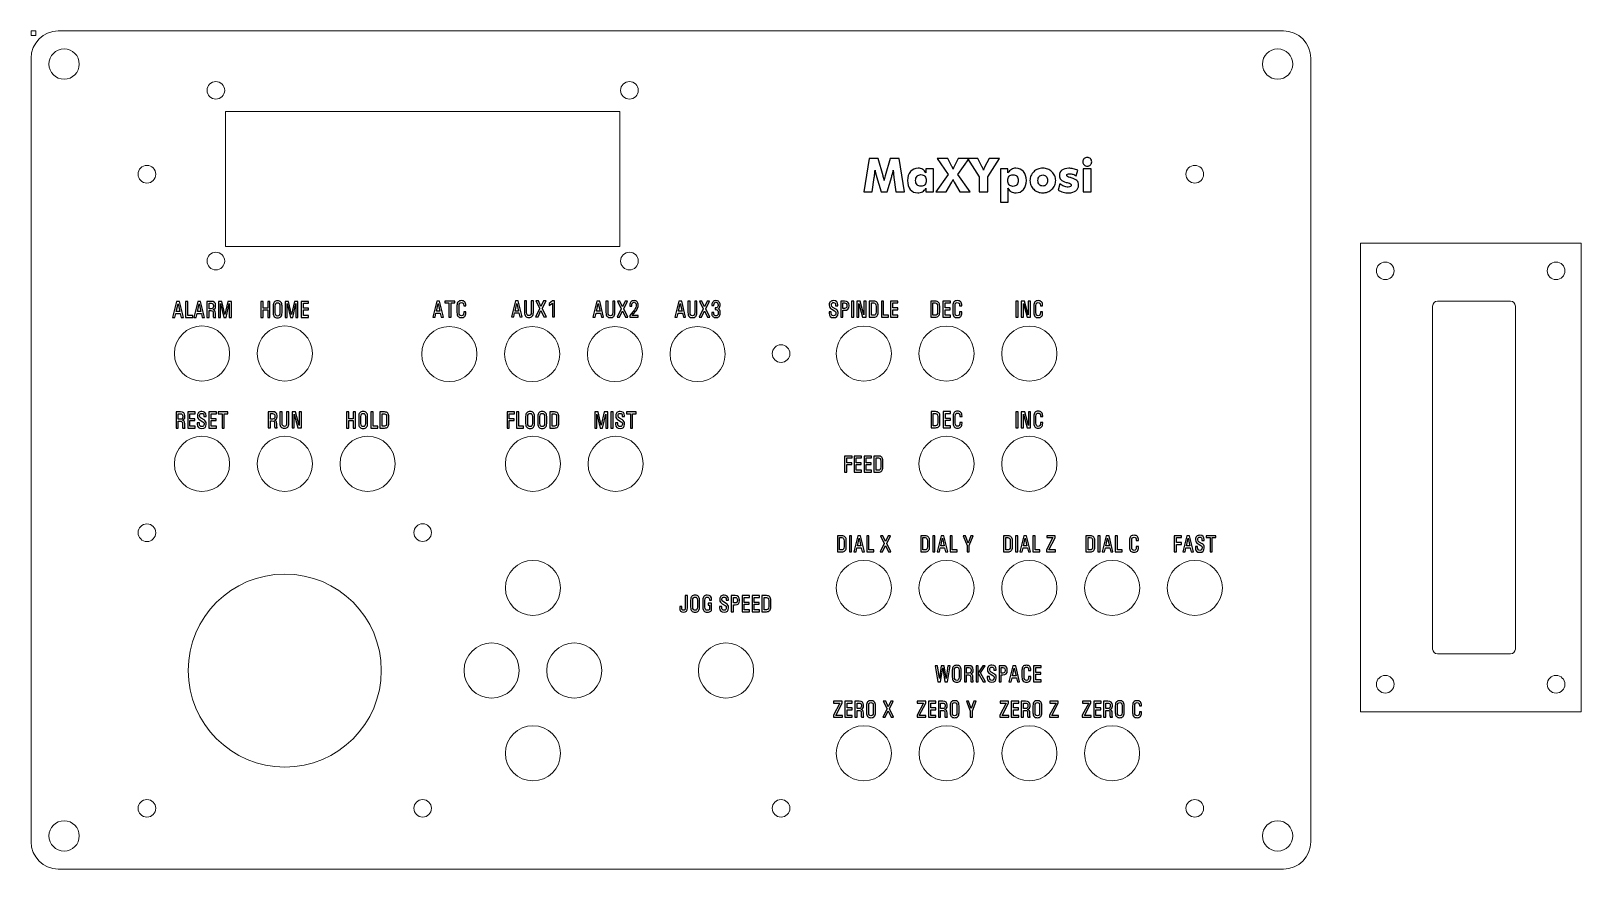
# Model space of a CAD drawing. Header units: millimetres. Extents: x -138 to 142, y -75 to 77.
import ezdxf

# ---------------------------------------------------------------- set-up
doc = ezdxf.new("R2010")
doc.units = ezdxf.units.MM
doc.header["$MEASUREMENT"] = 0
doc.layers.add('Layer 1', color=7, linetype='Continuous')

msp = doc.modelspace()

# ---------------------------------------------------------------- linework, layer by layer
at = {"layer": 'Layer 1', "color": 1, "lineweight": 20}
msp.add_lwpolyline([(-138.5, 76.1568), (-137.6126, 76.1568), (-137.6126, 77), (-138.5, 77), (-138.5, 76.1568)], close=True, dxfattribs=at)
at = {"layer": 'Layer 1', "lineweight": 9}
msp.add_lwpolyline([(-103.2501, 37.9), (-31.7501, 37.9), (-31.7501, 62.4), (-103.2501, 62.4), (-103.2501, 37.9)], close=True, dxfattribs=at)
for centre, major_axis in [((-132.5, 71), (0, 2.75)), ((87.5, 71), (0, 2.75)), ((-104.9857, 66.2329), (0, 1.6)), ((-30.0049, 66.2329), (0, 1.6)), ((-117.4825, 51.0183), (0, 1.6)), ((72.4841, 51.0183), (0, 1.6)), ((-104.9857, 35.2703), (0, 1.6)), ((-30.0049, 35.2703), (0, 1.6)), ((-107.5, 18.5), (0, 5)), ((-92.4886, 18.5), (0, 5)), ((-62.6603, 18.4017), (0, 5)), ((-47.6489, 18.4017), (0, 5)), ((-32.6375, 18.4017), (0, 5)), ((-17.6515, 18.4017), (0, 5)), ((12.4893, 18.4809), (0, 5)), ((27.4753, 18.4809), (0, 5)), ((42.4867, 18.4809), (0, 5)), ((-2.5221, 18.4809), (0, 1.6)), ((-107.5003, -1.5089), (0, 5)), ((-92.4889, -1.5089), (0, 5)), ((-77.4775, -1.5089), (0, 5)), ((-47.5055, -1.5089), (0, 5)), ((-32.5195, -1.5089), (0, 5)), ((27.4753, -1.5089), (0, 5)), ((42.4867, -1.5089), (0, 5)), ((-117.4825, -14.0057), (0, 1.6)), ((-67.4953, -13.9803), (0, 1.6)), ((-47.5055, -24.0133), (0, 5)), ((12.4893, -24.0133), (0, 5)), ((27.4753, -24.0133), (0, 5)), ((42.4867, -24.0133), (0, 5)), ((57.4981, -24.0133), (0, 5)), ((72.4841, -24.0133), (0, 5)), ((-92.4889, -38.9993), (0, 17.5)), ((-54.9985, -38.9993), (0, 5)), ((-40.0125, -38.9993), (0, 5)), ((-12.5043, -38.9993), (0, 5)), ((-47.5055, -54.0107), (0, 5)), ((12.4804, -54.0107), (0, 5)), ((27.4918, -54.0107), (0, 5)), ((42.5032, -54.0107), (0, 5)), ((57.4892, -54.0107), (0, 5)), ((-117.4825, -63.9929), (0, 1.6)), ((-67.4953, -63.9929), (0, 1.6)), ((-2.5221, -63.9929), (0, 1.6)), ((72.4841, -63.9929), (0, 1.6)), ((-132.5, -69), (0, 2.75)), ((87.5, -69), (0, 2.75))]:
    msp.add_ellipse(centre, major_axis=major_axis, ratio=1, dxfattribs=at)
for points, knots in [([(-133.5625, 77), (-133.5625, 77), (88.5625, 77), (88.5625, 77), (88.5625, 77), (91.2782, 77), (93.5, 74.7782), (93.5, 72.0625), (93.5, 72.0625), (93.5, 72.0625), (93.5, -70.0625), (93.5, -70.0625), (93.5, -70.0625), (93.5, -72.7782), (91.2782, -75), (88.5625, -75), (88.5625, -75), (88.5625, -75), (-133.5625, -75), (-133.5625, -75), (-133.5625, -75), (-136.2782, -75), (-138.5, -72.7782), (-138.5, -70.0625), (-138.5, -70.0625), (-138.5, -70.0625), (-138.5, 72.0625), (-138.5, 72.0625), (-138.5, 72.0625), (-138.5, 74.7782), (-136.2782, 77), (-133.5625, 77)], [0, 0, 0, 0, 0.11111111, 0.11111111, 0.11111111, 0.11111111, 0.22222222, 0.22222222, 0.22222222, 0.22222222, 0.33333333, 0.33333333, 0.33333333, 0.33333333, 0.44444444, 0.44444444, 0.44444444, 0.44444444, 0.55555556, 0.55555556, 0.55555556, 0.55555556, 0.66666667, 0.66666667, 0.66666667, 0.66666667, 0.77777778, 0.77777778, 0.77777778, 0.77777778, 1, 1, 1, 1]), ([(142.5, -46.5), (142.5, -46.5), (142.5, 38.5), (142.5, 38.5), (142.5, 38.5), (142.5, 38.5), (102.5, 38.5), (102.5, 38.5), (102.5, 38.5), (102.5, 38.5), (102.5, -46.5), (102.5, -46.5), (102.5, -46.5), (102.5, -46.5), (142.5, -46.5), (142.5, -46.5)], [0, 0, 0, 0, 0.2, 0.2, 0.2, 0.2, 0.4, 0.4, 0.4, 0.4, 0.6, 0.6, 0.6, 0.6, 1, 1, 1, 1]), ([(105.4171, 33.4951), (105.4171, 34.3788), (106.1334, 35.0951), (107.0171, 35.0951), (107.0171, 35.0951), (107.9008, 35.0951), (108.6171, 34.3788), (108.6171, 33.4951), (108.6171, 33.4951), (108.6171, 32.6114), (107.9008, 31.8951), (107.0171, 31.8951), (107.0171, 31.8951), (106.1334, 31.8951), (105.4171, 32.6114), (105.4171, 33.4951)], [0, 0, 0, 0, 0.2, 0.2, 0.2, 0.2, 0.4, 0.4, 0.4, 0.4, 0.6, 0.6, 0.6, 0.6, 1, 1, 1, 1]), ([(136.3797, 33.4951), (136.3797, 34.3788), (137.096, 35.0951), (137.9797, 35.0951), (137.9797, 35.0951), (138.8634, 35.0951), (139.5797, 34.3788), (139.5797, 33.4951), (139.5797, 33.4951), (139.5797, 32.6114), (138.8634, 31.8951), (137.9797, 31.8951), (137.9797, 31.8951), (137.096, 31.8951), (136.3797, 32.6114), (136.3797, 33.4951)], [0, 0, 0, 0, 0.2, 0.2, 0.2, 0.2, 0.4, 0.4, 0.4, 0.4, 0.6, 0.6, 0.6, 0.6, 1, 1, 1, 1]), ([(115.6, 27.1096), (115.6, 27.1096), (115.6, -35.1096), (115.6, -35.1096), (115.6, -35.1096), (115.6, -35.5994), (116.0006, -36), (116.4904, -36), (116.4904, -36), (116.4904, -36), (129.7096, -36), (129.7096, -36), (129.7096, -36), (130.1994, -36), (130.6, -35.5994), (130.6, -35.1096), (130.6, -35.1096), (130.6, -35.1096), (130.6, 27.1096), (130.6, 27.1096), (130.6, 27.1096), (130.6, 27.5994), (130.1994, 28), (129.7096, 28), (129.7096, 28), (129.7096, 28), (116.4904, 28), (116.4904, 28), (116.4904, 28), (116.0006, 28), (115.6, 27.5994), (115.6, 27.1096)], [0, 0, 0, 0, 0.11111111, 0.11111111, 0.11111111, 0.11111111, 0.22222222, 0.22222222, 0.22222222, 0.22222222, 0.33333333, 0.33333333, 0.33333333, 0.33333333, 0.44444444, 0.44444444, 0.44444444, 0.44444444, 0.55555556, 0.55555556, 0.55555556, 0.55555556, 0.66666667, 0.66666667, 0.66666667, 0.66666667, 0.77777778, 0.77777778, 0.77777778, 0.77777778, 1, 1, 1, 1]), ([(105.4171, -41.4857), (105.4171, -40.602), (106.1334, -39.8857), (107.0171, -39.8857), (107.0171, -39.8857), (107.9008, -39.8857), (108.6171, -40.602), (108.6171, -41.4857), (108.6171, -41.4857), (108.6171, -42.3694), (107.9008, -43.0857), (107.0171, -43.0857), (107.0171, -43.0857), (106.1334, -43.0857), (105.4171, -42.3694), (105.4171, -41.4857)], [0, 0, 0, 0, 0.2, 0.2, 0.2, 0.2, 0.4, 0.4, 0.4, 0.4, 0.6, 0.6, 0.6, 0.6, 1, 1, 1, 1]), ([(136.3797, -41.4857), (136.3797, -40.602), (137.096, -39.8857), (137.9797, -39.8857), (137.9797, -39.8857), (138.8634, -39.8857), (139.5797, -40.602), (139.5797, -41.4857), (139.5797, -41.4857), (139.5797, -42.3694), (138.8634, -43.0857), (137.9797, -43.0857), (137.9797, -43.0857), (137.096, -43.0857), (136.3797, -42.3694), (136.3797, -41.4857)], [0, 0, 0, 0, 0.2, 0.2, 0.2, 0.2, 0.4, 0.4, 0.4, 0.4, 0.6, 0.6, 0.6, 0.6, 1, 1, 1, 1])]:
    msp.add_open_spline(points, degree=3, knots=knots, dxfattribs=at)
at = {"layer": 'Layer 1', "color": 1}
for points, knots in [([(19.8383, 47.7975), (19.8383, 47.7975), (18.2959, 47.7975), (18.2959, 47.7975), (18.2959, 47.7975), (18.2959, 47.7975), (17.9418, 50.4151), (17.9418, 50.4151), (17.9418, 50.4151), (17.9164, 50.5999), (17.8938, 50.8046), (17.8726, 51.0317), (17.8726, 51.0317), (17.8529, 51.2575), (17.8331, 51.5045), (17.8176, 51.7712), (17.8176, 51.7712), (17.7781, 51.5143), (17.7033, 51.1954), (17.5904, 50.8116), (17.5904, 50.8116), (17.565, 50.7326), (17.5466, 50.6733), (17.5354, 50.6338), (17.5354, 50.6338), (17.5354, 50.6338), (16.7141, 47.7975), (16.7141, 47.7975), (16.7141, 47.7975), (16.7141, 47.7975), (15.6134, 47.7975), (15.6134, 47.7975), (15.6134, 47.7975), (15.6134, 47.7975), (14.7922, 50.6338), (14.7922, 50.6338), (14.7922, 50.6338), (14.7809, 50.6733), (14.764, 50.7326), (14.7414, 50.8116), (14.7414, 50.8116), (14.6257, 51.1954), (14.5509, 51.5129), (14.5142, 51.7669), (14.5142, 51.7669), (14.4987, 51.5383), (14.4789, 51.3111), (14.4563, 51.0868), (14.4563, 51.0868), (14.4352, 50.8624), (14.4084, 50.638), (14.3787, 50.4151), (14.3787, 50.4151), (14.3787, 50.4151), (14.0231, 47.7975), (14.0231, 47.7975), (14.0231, 47.7975), (14.0231, 47.7975), (12.4893, 47.7975), (12.4893, 47.7975), (12.4893, 47.7975), (12.4893, 47.7975), (13.4234, 53.8511), (13.4234, 53.8511), (13.4234, 53.8511), (13.4234, 53.8511), (15.0561, 53.8511), (15.0561, 53.8511), (15.0561, 53.8511), (15.0561, 53.8511), (15.969, 50.7298), (15.969, 50.7298), (15.969, 50.7298), (15.9747, 50.7072), (15.986, 50.6719), (16.0029, 50.6211), (16.0029, 50.6211), (16.0876, 50.3431), (16.1412, 50.1046), (16.1638, 49.9057), (16.1638, 49.9057), (16.1751, 50.0143), (16.1948, 50.1329), (16.2259, 50.2641), (16.2259, 50.2641), (16.2555, 50.3953), (16.2978, 50.5534), (16.35, 50.7382), (16.35, 50.7382), (16.35, 50.7382), (17.2715, 53.8511), (17.2715, 53.8511), (17.2715, 53.8511), (17.2715, 53.8511), (18.9084, 53.8511), (18.9084, 53.8511), (18.9084, 53.8511), (18.9084, 53.8511), (19.8383, 47.7975), (19.8383, 47.7975)], [0, 0, 0, 0, 0.03846154, 0.03846154, 0.03846154, 0.03846154, 0.07692308, 0.07692308, 0.07692308, 0.07692308, 0.11538462, 0.11538462, 0.11538462, 0.11538462, 0.15384615, 0.15384615, 0.15384615, 0.15384615, 0.19230769, 0.19230769, 0.19230769, 0.19230769, 0.23076923, 0.23076923, 0.23076923, 0.23076923, 0.26923077, 0.26923077, 0.26923077, 0.26923077, 0.30769231, 0.30769231, 0.30769231, 0.30769231, 0.34615385, 0.34615385, 0.34615385, 0.34615385, 0.38461538, 0.38461538, 0.38461538, 0.38461538, 0.42307692, 0.42307692, 0.42307692, 0.42307692, 0.46153846, 0.46153846, 0.46153846, 0.46153846, 0.5, 0.5, 0.5, 0.5, 0.53846154, 0.53846154, 0.53846154, 0.53846154, 0.57692308, 0.57692308, 0.57692308, 0.57692308, 0.61538462, 0.61538462, 0.61538462, 0.61538462, 0.65384615, 0.65384615, 0.65384615, 0.65384615, 0.69230769, 0.69230769, 0.69230769, 0.69230769, 0.73076923, 0.73076923, 0.73076923, 0.73076923, 0.76923077, 0.76923077, 0.76923077, 0.76923077, 0.80769231, 0.80769231, 0.80769231, 0.80769231, 0.84615385, 0.84615385, 0.84615385, 0.84615385, 0.88461538, 0.88461538, 0.88461538, 0.88461538, 0.92307692, 0.92307692, 0.92307692, 0.92307692, 1, 1, 1, 1]), ([(28.4573, 52.4457), (28.4573, 52.4457), (28.4658, 52.4287), (28.4658, 52.4287), (28.4658, 52.4287), (28.5617, 52.2467), (28.6266, 52.0872), (28.6605, 51.949), (28.6605, 51.949), (28.6901, 52.076), (28.7522, 52.2255), (28.8454, 52.3991), (28.8454, 52.3991), (28.8567, 52.4189), (28.8651, 52.4344), (28.8708, 52.4457), (28.8708, 52.4457), (28.8708, 52.4457), (29.5975, 53.8511), (29.5975, 53.8511), (29.5975, 53.8511), (29.5975, 53.8511), (31.5533, 53.8511), (31.5533, 53.8511), (31.5533, 53.8511), (31.5533, 53.8511), (29.5326, 50.94), (29.5326, 50.94), (29.5326, 50.94), (29.5326, 50.94), (31.7678, 47.7975), (31.7678, 47.7975), (31.7678, 47.7975), (31.7678, 47.7975), (29.8952, 47.7975), (29.8952, 47.7975), (29.8952, 47.7975), (29.8952, 47.7975), (28.8708, 49.5924), (28.8708, 49.5924), (28.8708, 49.5924), (28.8242, 49.6714), (28.7819, 49.7547), (28.7466, 49.838), (28.7466, 49.838), (28.7113, 49.9226), (28.6817, 50.0073), (28.6605, 50.0919), (28.6605, 50.0919), (28.6351, 49.996), (28.6055, 49.9071), (28.573, 49.8238), (28.573, 49.8238), (28.5406, 49.7406), (28.5011, 49.6644), (28.4573, 49.5924), (28.4573, 49.5924), (28.4573, 49.5924), (27.4244, 47.7975), (27.4244, 47.7975), (27.4244, 47.7975), (27.4244, 47.7975), (25.5533, 47.7975), (25.5533, 47.7975), (25.5533, 47.7975), (25.5533, 47.7975), (27.7955, 50.9725), (27.7955, 50.9725), (27.7955, 50.9725), (27.7955, 50.9725), (25.7663, 53.8511), (25.7663, 53.8511), (25.7663, 53.8511), (25.7663, 53.8511), (27.7306, 53.8511), (27.7306, 53.8511), (27.7306, 53.8511), (27.7306, 53.8511), (28.4573, 52.4457), (28.4573, 52.4457)], [0, 0, 0, 0, 0.04761905, 0.04761905, 0.04761905, 0.04761905, 0.0952381, 0.0952381, 0.0952381, 0.0952381, 0.14285714, 0.14285714, 0.14285714, 0.14285714, 0.19047619, 0.19047619, 0.19047619, 0.19047619, 0.23809524, 0.23809524, 0.23809524, 0.23809524, 0.28571429, 0.28571429, 0.28571429, 0.28571429, 0.33333333, 0.33333333, 0.33333333, 0.33333333, 0.38095238, 0.38095238, 0.38095238, 0.38095238, 0.42857143, 0.42857143, 0.42857143, 0.42857143, 0.47619048, 0.47619048, 0.47619048, 0.47619048, 0.52380952, 0.52380952, 0.52380952, 0.52380952, 0.57142857, 0.57142857, 0.57142857, 0.57142857, 0.61904762, 0.61904762, 0.61904762, 0.61904762, 0.66666667, 0.66666667, 0.66666667, 0.66666667, 0.71428571, 0.71428571, 0.71428571, 0.71428571, 0.76190476, 0.76190476, 0.76190476, 0.76190476, 0.80952381, 0.80952381, 0.80952381, 0.80952381, 0.85714286, 0.85714286, 0.85714286, 0.85714286, 0.9047619, 0.9047619, 0.9047619, 0.9047619, 1, 1, 1, 1]), ([(33.3679, 47.7975), (33.3679, 47.7975), (33.3679, 50.5604), (33.3679, 50.5604), (33.3679, 50.5604), (33.3679, 50.5604), (31.2513, 53.8511), (31.2513, 53.8511), (31.2513, 53.8511), (31.2513, 53.8511), (33.145, 53.8511), (33.145, 53.8511), (33.145, 53.8511), (33.145, 53.8511), (33.9592, 52.2919), (33.9592, 52.2919), (33.9592, 52.2919), (33.9648, 52.2834), (33.9733, 52.2693), (33.9846, 52.2467), (33.9846, 52.2467), (34.0692, 52.0844), (34.1285, 51.9278), (34.1624, 51.7796), (34.1624, 51.7796), (34.1892, 51.9151), (34.2484, 52.0647), (34.3402, 52.2298), (34.3402, 52.2298), (34.3557, 52.2608), (34.367, 52.2806), (34.3726, 52.2919), (34.3726, 52.2919), (34.3726, 52.2919), (35.1784, 53.8511), (35.1784, 53.8511), (35.1784, 53.8511), (35.1784, 53.8511), (37.0763, 53.8511), (37.0763, 53.8511), (37.0763, 53.8511), (37.0763, 53.8511), (34.9596, 50.5604), (34.9596, 50.5604), (34.9596, 50.5604), (34.9596, 50.5604), (34.9596, 47.7975), (34.9596, 47.7975), (34.9596, 47.7975), (34.9596, 47.7975), (33.3679, 47.7975), (33.3679, 47.7975)], [0, 0, 0, 0, 0.07142857, 0.07142857, 0.07142857, 0.07142857, 0.14285714, 0.14285714, 0.14285714, 0.14285714, 0.21428571, 0.21428571, 0.21428571, 0.21428571, 0.28571429, 0.28571429, 0.28571429, 0.28571429, 0.35714286, 0.35714286, 0.35714286, 0.35714286, 0.42857143, 0.42857143, 0.42857143, 0.42857143, 0.5, 0.5, 0.5, 0.5, 0.57142857, 0.57142857, 0.57142857, 0.57142857, 0.64285714, 0.64285714, 0.64285714, 0.64285714, 0.71428571, 0.71428571, 0.71428571, 0.71428571, 0.78571429, 0.78571429, 0.78571429, 0.78571429, 0.85714286, 0.85714286, 0.85714286, 0.85714286, 1, 1, 1, 1]), ([(52.1737, 53.2754), (52.1737, 53.4983), (52.2527, 53.6874), (52.4122, 53.8441), (52.4122, 53.8441), (52.5702, 54.0007), (52.7607, 54.0797), (52.9851, 54.0797), (52.9851, 54.0797), (53.2165, 54.0797), (53.4098, 54.0021), (53.565, 53.8483), (53.565, 53.8483), (53.7217, 53.6945), (53.7993, 53.504), (53.7993, 53.2754), (53.7993, 53.2754), (53.7993, 53.0468), (53.7203, 52.8535), (53.5608, 52.694), (53.5608, 52.694), (53.4028, 52.5346), (53.2109, 52.4541), (52.9851, 52.4541), (52.9851, 52.4541), (52.7635, 52.4541), (52.573, 52.536), (52.4136, 52.6983), (52.4136, 52.6983), (52.2541, 52.8605), (52.1737, 53.0524), (52.1737, 53.2754)], [0, 0, 0, 0, 0.11111111, 0.11111111, 0.11111111, 0.11111111, 0.22222222, 0.22222222, 0.22222222, 0.22222222, 0.33333333, 0.33333333, 0.33333333, 0.33333333, 0.44444444, 0.44444444, 0.44444444, 0.44444444, 0.55555556, 0.55555556, 0.55555556, 0.55555556, 0.66666667, 0.66666667, 0.66666667, 0.66666667, 0.77777778, 0.77777778, 0.77777778, 0.77777778, 1, 1, 1, 1]), ([(25.1031, 51.9715), (25.1031, 51.9715), (25.1031, 47.7975), (25.1031, 47.7975), (25.1031, 47.7975), (25.1031, 47.7975), (23.7484, 47.7975), (23.7484, 47.7975), (23.7484, 47.7975), (23.7484, 47.7975), (23.7484, 48.4748), (23.7484, 48.4748), (23.7484, 48.4748), (23.5551, 48.1856), (23.3392, 47.9739), (23.0979, 47.8384), (23.0979, 47.8384), (22.8566, 47.7044), (22.573, 47.6366), (22.2484, 47.6366), (22.2484, 47.6366), (21.6911, 47.6366), (21.2466, 47.8398), (20.9121, 48.2462), (20.9121, 48.2462), (20.5791, 48.6526), (20.4126, 49.1987), (20.4126, 49.8817), (20.4126, 49.8817), (20.4126, 50.5633), (20.5876, 51.1037), (20.9361, 51.5059), (20.9361, 51.5059), (21.2847, 51.9066), (21.7531, 52.107), (22.343, 52.107), (22.343, 52.107), (22.6577, 52.107), (22.9286, 52.0393), (23.1558, 51.9052), (23.1558, 51.9052), (23.383, 51.7712), (23.5777, 51.5651), (23.74, 51.2857), (23.74, 51.2857), (23.74, 51.2857), (23.74, 51.9715), (23.74, 51.9715), (23.74, 51.9715), (23.74, 51.9715), (25.1031, 51.9715), (25.1031, 51.9715)], [0, 0, 0, 0, 0.07142857, 0.07142857, 0.07142857, 0.07142857, 0.14285714, 0.14285714, 0.14285714, 0.14285714, 0.21428571, 0.21428571, 0.21428571, 0.21428571, 0.28571429, 0.28571429, 0.28571429, 0.28571429, 0.35714286, 0.35714286, 0.35714286, 0.35714286, 0.42857143, 0.42857143, 0.42857143, 0.42857143, 0.5, 0.5, 0.5, 0.5, 0.57142857, 0.57142857, 0.57142857, 0.57142857, 0.64285714, 0.64285714, 0.64285714, 0.64285714, 0.71428571, 0.71428571, 0.71428571, 0.71428571, 0.78571429, 0.78571429, 0.78571429, 0.78571429, 0.85714286, 0.85714286, 0.85714286, 0.85714286, 1, 1, 1, 1]), ([(23.8063, 49.8888), (23.8063, 50.2147), (23.7202, 50.4715), (23.5467, 50.662), (23.5467, 50.662), (23.3731, 50.8525), (23.136, 50.9471), (22.8355, 50.9471), (22.8355, 50.9471), (22.5349, 50.9471), (22.2992, 50.8525), (22.1271, 50.6634), (22.1271, 50.6634), (21.9549, 50.4758), (21.8689, 50.2161), (21.8689, 49.8888), (21.8689, 49.8888), (21.8689, 49.5642), (21.9549, 49.3074), (22.1285, 49.1197), (22.1285, 49.1197), (22.3021, 48.932), (22.5377, 48.8389), (22.8355, 48.8389), (22.8355, 48.8389), (23.136, 48.8389), (23.3731, 48.932), (23.5467, 49.1197), (23.5467, 49.1197), (23.7202, 49.3074), (23.8063, 49.5642), (23.8063, 49.8888)], [0, 0, 0, 0, 0.11111111, 0.11111111, 0.11111111, 0.11111111, 0.22222222, 0.22222222, 0.22222222, 0.22222222, 0.33333333, 0.33333333, 0.33333333, 0.33333333, 0.44444444, 0.44444444, 0.44444444, 0.44444444, 0.55555556, 0.55555556, 0.55555556, 0.55555556, 0.66666667, 0.66666667, 0.66666667, 0.66666667, 0.77777778, 0.77777778, 0.77777778, 0.77777778, 1, 1, 1, 1]), ([(37.2555, 45.9518), (37.2555, 45.9518), (37.2555, 51.9715), (37.2555, 51.9715), (37.2555, 51.9715), (37.2555, 51.9715), (38.6116, 51.9715), (38.6116, 51.9715), (38.6116, 51.9715), (38.6116, 51.9715), (38.6116, 51.2688), (38.6116, 51.2688), (38.6116, 51.2688), (38.7993, 51.551), (39.0095, 51.7613), (39.2438, 51.8996), (39.2438, 51.8996), (39.478, 52.0379), (39.7377, 52.107), (40.0241, 52.107), (40.0241, 52.107), (40.6111, 52.107), (41.0782, 51.9066), (41.4253, 51.5059), (41.4253, 51.5059), (41.7725, 51.1037), (41.946, 50.5604), (41.946, 49.8746), (41.946, 49.8746), (41.946, 49.2072), (41.7739, 48.6667), (41.4282, 48.2547), (41.4282, 48.2547), (41.0824, 47.8427), (40.6309, 47.6366), (40.0749, 47.6366), (40.0749, 47.6366), (39.7221, 47.6366), (39.4343, 47.7015), (39.2127, 47.8314), (39.2127, 47.8314), (38.9912, 47.9598), (38.7936, 48.1729), (38.6201, 48.4706), (38.6201, 48.4706), (38.6342, 48.3888), (38.6441, 48.2872), (38.6511, 48.17), (38.6511, 48.17), (38.6582, 48.0515), (38.661, 47.9047), (38.661, 47.7312), (38.661, 47.7312), (38.661, 47.7312), (38.661, 45.9518), (38.661, 45.9518), (38.661, 45.9518), (38.661, 45.9518), (37.2555, 45.9518), (37.2555, 45.9518)], [0, 0, 0, 0, 0.0625, 0.0625, 0.0625, 0.0625, 0.125, 0.125, 0.125, 0.125, 0.1875, 0.1875, 0.1875, 0.1875, 0.25, 0.25, 0.25, 0.25, 0.3125, 0.3125, 0.3125, 0.3125, 0.375, 0.375, 0.375, 0.375, 0.4375, 0.4375, 0.4375, 0.4375, 0.5, 0.5, 0.5, 0.5, 0.5625, 0.5625, 0.5625, 0.5625, 0.625, 0.625, 0.625, 0.625, 0.6875, 0.6875, 0.6875, 0.6875, 0.75, 0.75, 0.75, 0.75, 0.8125, 0.8125, 0.8125, 0.8125, 0.875, 0.875, 0.875, 0.875, 1, 1, 1, 1]), ([(38.5622, 49.8718), (38.5622, 49.5473), (38.6469, 49.2904), (38.8162, 49.1028), (38.8162, 49.1028), (38.9855, 48.9151), (39.2198, 48.822), (39.5175, 48.822), (39.5175, 48.822), (39.8153, 48.822), (40.0509, 48.9151), (40.2231, 49.1028), (40.2231, 49.1028), (40.3952, 49.2904), (40.4813, 49.5473), (40.4813, 49.8718), (40.4813, 49.8718), (40.4813, 50.1964), (40.3952, 50.4532), (40.2245, 50.6409), (40.2245, 50.6409), (40.0537, 50.8285), (39.8181, 50.9217), (39.5175, 50.9217), (39.5175, 50.9217), (39.2198, 50.9217), (38.9855, 50.8285), (38.8162, 50.6409), (38.8162, 50.6409), (38.6469, 50.4532), (38.5622, 50.1964), (38.5622, 49.8718)], [0, 0, 0, 0, 0.11111111, 0.11111111, 0.11111111, 0.11111111, 0.22222222, 0.22222222, 0.22222222, 0.22222222, 0.33333333, 0.33333333, 0.33333333, 0.33333333, 0.44444444, 0.44444444, 0.44444444, 0.44444444, 0.55555556, 0.55555556, 0.55555556, 0.55555556, 0.66666667, 0.66666667, 0.66666667, 0.66666667, 0.77777778, 0.77777778, 0.77777778, 0.77777778, 1, 1, 1, 1]), ([(47.2645, 49.8746), (47.2645, 49.5741), (47.2052, 49.2876), (47.0881, 49.0181), (47.0881, 49.0181), (46.971, 48.7472), (46.8017, 48.5045), (46.5773, 48.29), (46.5773, 48.29), (46.3515, 48.0755), (46.0989, 47.9118), (45.8195, 47.8017), (45.8195, 47.8017), (45.5387, 47.6917), (45.2424, 47.6366), (44.9277, 47.6366), (44.9277, 47.6366), (44.6074, 47.6366), (44.3082, 47.6917), (44.0288, 47.8017), (44.0288, 47.8017), (43.748, 47.9118), (43.4983, 48.0755), (43.2781, 48.29), (43.2781, 48.29), (43.0566, 48.5002), (42.8887, 48.7401), (42.773, 49.011), (42.773, 49.011), (42.6573, 49.2834), (42.5994, 49.5713), (42.5994, 49.8746), (42.5994, 49.8746), (42.5994, 50.1794), (42.6573, 50.4673), (42.7716, 50.7382), (42.7716, 50.7382), (42.8859, 51.0078), (43.0538, 51.2505), (43.2781, 51.4664), (43.2781, 51.4664), (43.4954, 51.678), (43.7438, 51.8389), (44.0246, 51.9461), (44.0246, 51.9461), (44.304, 52.0534), (44.6046, 52.107), (44.9277, 52.107), (44.9277, 52.107), (45.2509, 52.107), (45.5514, 52.0534), (45.8294, 51.9461), (45.8294, 51.9461), (46.1074, 51.8389), (46.3572, 51.678), (46.5773, 51.4664), (46.5773, 51.4664), (46.8045, 51.2476), (46.9752, 51.0035), (47.0909, 50.734), (47.0909, 50.734), (47.2066, 50.4645), (47.2645, 50.1766), (47.2645, 49.8746)], [0, 0, 0, 0, 0.05882353, 0.05882353, 0.05882353, 0.05882353, 0.11764706, 0.11764706, 0.11764706, 0.11764706, 0.17647059, 0.17647059, 0.17647059, 0.17647059, 0.23529412, 0.23529412, 0.23529412, 0.23529412, 0.29411765, 0.29411765, 0.29411765, 0.29411765, 0.35294118, 0.35294118, 0.35294118, 0.35294118, 0.41176471, 0.41176471, 0.41176471, 0.41176471, 0.47058824, 0.47058824, 0.47058824, 0.47058824, 0.52941176, 0.52941176, 0.52941176, 0.52941176, 0.58823529, 0.58823529, 0.58823529, 0.58823529, 0.64705882, 0.64705882, 0.64705882, 0.64705882, 0.70588235, 0.70588235, 0.70588235, 0.70588235, 0.76470588, 0.76470588, 0.76470588, 0.76470588, 0.82352941, 0.82352941, 0.82352941, 0.82352941, 0.88235294, 0.88235294, 0.88235294, 0.88235294, 1, 1, 1, 1]), ([(45.7998, 49.8746), (45.7998, 50.1851), (45.7208, 50.4306), (45.5641, 50.6098), (45.5641, 50.6098), (45.4075, 50.789), (45.1944, 50.8793), (44.9277, 50.8793), (44.9277, 50.8793), (44.6582, 50.8793), (44.4451, 50.789), (44.2885, 50.6098), (44.2885, 50.6098), (44.1333, 50.4306), (44.0557, 50.1851), (44.0557, 49.8746), (44.0557, 49.8746), (44.0557, 49.5628), (44.1333, 49.3173), (44.2871, 49.1395), (44.2871, 49.1395), (44.4409, 48.9617), (44.6554, 48.8728), (44.9277, 48.8728), (44.9277, 48.8728), (45.1972, 48.8728), (45.4103, 48.9617), (45.5669, 49.1395), (45.5669, 49.1395), (45.7222, 49.3173), (45.7998, 49.5628), (45.7998, 49.8746)], [0, 0, 0, 0, 0.11111111, 0.11111111, 0.11111111, 0.11111111, 0.22222222, 0.22222222, 0.22222222, 0.22222222, 0.33333333, 0.33333333, 0.33333333, 0.33333333, 0.44444444, 0.44444444, 0.44444444, 0.44444444, 0.55555556, 0.55555556, 0.55555556, 0.55555556, 0.66666667, 0.66666667, 0.66666667, 0.66666667, 0.77777778, 0.77777778, 0.77777778, 0.77777778, 1, 1, 1, 1]), ([(47.7217, 48.1446), (47.7217, 48.1446), (48.0279, 49.2707), (48.0279, 49.2707), (48.0279, 49.2707), (48.2438, 49.083), (48.4795, 48.9391), (48.7377, 48.8375), (48.7377, 48.8375), (48.9959, 48.7373), (49.2556, 48.6865), (49.5166, 48.6865), (49.5166, 48.6865), (49.7015, 48.6865), (49.8426, 48.7161), (49.9385, 48.7754), (49.9385, 48.7754), (50.0359, 48.8347), (50.0839, 48.9207), (50.0839, 49.0336), (50.0839, 49.0336), (50.0839, 49.2185), (49.8891, 49.3568), (49.4997, 49.4485), (49.4997, 49.4485), (49.3727, 49.4781), (49.2697, 49.5049), (49.1935, 49.5261), (49.1935, 49.5261), (48.7518, 49.6475), (48.4329, 49.8069), (48.2325, 50.0045), (48.2325, 50.0045), (48.0336, 50.2006), (47.9334, 50.4574), (47.9334, 50.7707), (47.9334, 50.7707), (47.9334, 51.1771), (48.0858, 51.5002), (48.3906, 51.7429), (48.3906, 51.7429), (48.6954, 51.9856), (49.1074, 52.107), (49.6281, 52.107), (49.6281, 52.107), (49.8962, 52.107), (50.1685, 52.076), (50.4451, 52.0139), (50.4451, 52.0139), (50.7217, 51.9518), (51.0053, 51.8558), (51.2946, 51.726), (51.2946, 51.726), (51.2946, 51.726), (50.9884, 50.71), (50.9884, 50.71), (50.9884, 50.71), (50.7937, 50.8427), (50.5947, 50.9443), (50.3929, 51.0134), (50.3929, 51.0134), (50.1911, 51.0825), (49.9907, 51.1164), (49.789, 51.1164), (49.789, 51.1164), (49.621, 51.1164), (49.494, 51.0896), (49.408, 51.0374), (49.408, 51.0374), (49.3219, 50.9852), (49.2796, 50.909), (49.2796, 50.8102), (49.2796, 50.8102), (49.2796, 50.662), (49.4729, 50.5364), (49.8595, 50.4334), (49.8595, 50.4334), (49.9484, 50.4094), (50.0147, 50.3911), (50.0585, 50.3798), (50.0585, 50.3798), (50.5679, 50.2345), (50.9221, 50.0623), (51.1224, 49.8662), (51.1224, 49.8662), (51.3214, 49.6686), (51.4216, 49.4019), (51.4216, 49.0661), (51.4216, 49.0661), (51.4216, 48.6399), (51.2579, 48.2942), (50.9291, 48.0317), (50.9291, 48.0317), (50.6018, 47.7679), (50.1671, 47.6366), (49.6281, 47.6366), (49.6281, 47.6366), (49.2612, 47.6366), (48.9211, 47.679), (48.6065, 47.7622), (48.6065, 47.7622), (48.2918, 47.8469), (47.9969, 47.9739), (47.7217, 48.1446)], [0, 0, 0, 0, 0.03703704, 0.03703704, 0.03703704, 0.03703704, 0.07407407, 0.07407407, 0.07407407, 0.07407407, 0.11111111, 0.11111111, 0.11111111, 0.11111111, 0.14814815, 0.14814815, 0.14814815, 0.14814815, 0.18518519, 0.18518519, 0.18518519, 0.18518519, 0.22222222, 0.22222222, 0.22222222, 0.22222222, 0.25925926, 0.25925926, 0.25925926, 0.25925926, 0.2962963, 0.2962963, 0.2962963, 0.2962963, 0.33333333, 0.33333333, 0.33333333, 0.33333333, 0.37037037, 0.37037037, 0.37037037, 0.37037037, 0.40740741, 0.40740741, 0.40740741, 0.40740741, 0.44444444, 0.44444444, 0.44444444, 0.44444444, 0.48148148, 0.48148148, 0.48148148, 0.48148148, 0.51851852, 0.51851852, 0.51851852, 0.51851852, 0.55555556, 0.55555556, 0.55555556, 0.55555556, 0.59259259, 0.59259259, 0.59259259, 0.59259259, 0.62962963, 0.62962963, 0.62962963, 0.62962963, 0.66666667, 0.66666667, 0.66666667, 0.66666667, 0.7037037, 0.7037037, 0.7037037, 0.7037037, 0.74074074, 0.74074074, 0.74074074, 0.74074074, 0.77777778, 0.77777778, 0.77777778, 0.77777778, 0.81481481, 0.81481481, 0.81481481, 0.81481481, 0.85185185, 0.85185185, 0.85185185, 0.85185185, 0.88888889, 0.88888889, 0.88888889, 0.88888889, 0.92592593, 0.92592593, 0.92592593, 0.92592593, 1, 1, 1, 1]), ([(52.2499, 47.7975), (52.2499, 47.7975), (52.2499, 51.9715), (52.2499, 51.9715), (52.2499, 51.9715), (52.2499, 51.9715), (53.7231, 51.9715), (53.7231, 51.9715), (53.7231, 51.9715), (53.7231, 51.9715), (53.7231, 47.7975), (53.7231, 47.7975), (53.7231, 47.7975), (53.7231, 47.7975), (52.2499, 47.7975), (52.2499, 47.7975)], [0, 0, 0, 0, 0.2, 0.2, 0.2, 0.2, 0.4, 0.4, 0.4, 0.4, 0.6, 0.6, 0.6, 0.6, 1, 1, 1, 1]), ([(-112.8192, 25.0438), (-112.8192, 25.0438), (-112.1024, 27.9563), (-112.1024, 27.9563), (-112.1024, 27.9563), (-112.1024, 27.9563), (-111.5958, 27.9563), (-111.5958, 27.9563), (-111.5958, 27.9563), (-111.5958, 27.9563), (-110.8804, 25.0438), (-110.8804, 25.0438), (-110.8804, 25.0438), (-110.8804, 25.0438), (-111.2896, 25.0438), (-111.2896, 25.0438), (-111.2896, 25.0438), (-111.2896, 25.0438), (-111.4596, 25.7839), (-111.4596, 25.7839), (-111.4596, 25.7839), (-111.4596, 25.7839), (-112.2385, 25.7839), (-112.2385, 25.7839), (-112.2385, 25.7839), (-112.2385, 25.7839), (-112.4079, 25.0438), (-112.4079, 25.0438), (-112.4079, 25.0438), (-112.4079, 25.0438), (-112.8192, 25.0438), (-112.8192, 25.0438)], [0, 0, 0, 0, 0.11111111, 0.11111111, 0.11111111, 0.11111111, 0.22222222, 0.22222222, 0.22222222, 0.22222222, 0.33333333, 0.33333333, 0.33333333, 0.33333333, 0.44444444, 0.44444444, 0.44444444, 0.44444444, 0.55555556, 0.55555556, 0.55555556, 0.55555556, 0.66666667, 0.66666667, 0.66666667, 0.66666667, 0.77777778, 0.77777778, 0.77777778, 0.77777778, 1, 1, 1, 1]), ([(-112.1623, 26.1184), (-112.1623, 26.1184), (-111.5358, 26.1184), (-111.5358, 26.1184), (-111.5358, 26.1184), (-111.5358, 26.1184), (-111.8498, 27.5118), (-111.8498, 27.5118), (-111.8498, 27.5118), (-111.8498, 27.5118), (-112.1623, 26.1184), (-112.1623, 26.1184)], [0, 0, 0, 0, 0.25, 0.25, 0.25, 0.25, 0.5, 0.5, 0.5, 0.5, 1, 1, 1, 1]), ([(-110.4612, 25.0438), (-110.4612, 25.0438), (-110.4612, 27.9563), (-110.4612, 27.9563), (-110.4612, 27.9563), (-110.4612, 27.9563), (-110.0619, 27.9563), (-110.0619, 27.9563), (-110.0619, 27.9563), (-110.0619, 27.9563), (-110.0619, 25.3825), (-110.0619, 25.3825), (-110.0619, 25.3825), (-110.0619, 25.3825), (-109.1898, 25.3825), (-109.1898, 25.3825), (-109.1898, 25.3825), (-109.1898, 25.3825), (-109.1898, 25.0438), (-109.1898, 25.0438), (-109.1898, 25.0438), (-109.1898, 25.0438), (-110.4612, 25.0438), (-110.4612, 25.0438)], [0, 0, 0, 0, 0.14285714, 0.14285714, 0.14285714, 0.14285714, 0.28571429, 0.28571429, 0.28571429, 0.28571429, 0.42857143, 0.42857143, 0.42857143, 0.42857143, 0.57142857, 0.57142857, 0.57142857, 0.57142857, 0.71428571, 0.71428571, 0.71428571, 0.71428571, 1, 1, 1, 1]), ([(-108.9746, 25.0438), (-108.9746, 25.0438), (-108.2578, 27.9563), (-108.2578, 27.9563), (-108.2578, 27.9563), (-108.2578, 27.9563), (-107.7512, 27.9563), (-107.7512, 27.9563), (-107.7512, 27.9563), (-107.7512, 27.9563), (-107.0358, 25.0438), (-107.0358, 25.0438), (-107.0358, 25.0438), (-107.0358, 25.0438), (-107.445, 25.0438), (-107.445, 25.0438), (-107.445, 25.0438), (-107.445, 25.0438), (-107.615, 25.7839), (-107.615, 25.7839), (-107.615, 25.7839), (-107.615, 25.7839), (-108.3939, 25.7839), (-108.3939, 25.7839), (-108.3939, 25.7839), (-108.3939, 25.7839), (-108.5633, 25.0438), (-108.5633, 25.0438), (-108.5633, 25.0438), (-108.5633, 25.0438), (-108.9746, 25.0438), (-108.9746, 25.0438)], [0, 0, 0, 0, 0.11111111, 0.11111111, 0.11111111, 0.11111111, 0.22222222, 0.22222222, 0.22222222, 0.22222222, 0.33333333, 0.33333333, 0.33333333, 0.33333333, 0.44444444, 0.44444444, 0.44444444, 0.44444444, 0.55555556, 0.55555556, 0.55555556, 0.55555556, 0.66666667, 0.66666667, 0.66666667, 0.66666667, 0.77777778, 0.77777778, 0.77777778, 0.77777778, 1, 1, 1, 1]), ([(-108.3177, 26.1184), (-108.3177, 26.1184), (-107.6912, 26.1184), (-107.6912, 26.1184), (-107.6912, 26.1184), (-107.6912, 26.1184), (-108.0052, 27.5118), (-108.0052, 27.5118), (-108.0052, 27.5118), (-108.0052, 27.5118), (-108.3177, 26.1184), (-108.3177, 26.1184)], [0, 0, 0, 0, 0.25, 0.25, 0.25, 0.25, 0.5, 0.5, 0.5, 0.5, 1, 1, 1, 1]), ([(-105.8744, 26.2884), (-105.8744, 26.2884), (-106.2173, 26.2884), (-106.2173, 26.2884), (-106.2173, 26.2884), (-106.2173, 26.2884), (-106.2173, 25.0438), (-106.2173, 25.0438), (-106.2173, 25.0438), (-106.2173, 25.0438), (-106.6166, 25.0438), (-106.6166, 25.0438), (-106.6166, 25.0438), (-106.6166, 25.0438), (-106.6166, 27.9563), (-106.6166, 27.9563), (-106.6166, 27.9563), (-106.6166, 27.9563), (-105.8328, 27.9563), (-105.8328, 27.9563), (-105.8328, 27.9563), (-105.293, 27.9563), (-105.0228, 27.7136), (-105.0228, 27.2289), (-105.0228, 27.2289), (-105.0228, 27.2289), (-105.0228, 27.0589), (-105.0228, 27.0589), (-105.0228, 27.0589), (-105.0228, 26.9128), (-105.0623, 26.7872), (-105.1413, 26.6821), (-105.1413, 26.6821), (-105.2211, 26.5763), (-105.3311, 26.5015), (-105.4737, 26.4577), (-105.4737, 26.4577), (-105.3325, 26.426), (-105.2295, 26.3604), (-105.1646, 26.2602), (-105.1646, 26.2602), (-105.099, 26.1607), (-105.0658, 26.0203), (-105.0658, 25.8397), (-105.0658, 25.8397), (-105.0658, 25.8397), (-105.0658, 25.3352), (-105.0658, 25.3352), (-105.0658, 25.3352), (-105.0658, 25.2886), (-105.0595, 25.2343), (-105.0468, 25.1729), (-105.0468, 25.1729), (-105.0334, 25.1115), (-105.0186, 25.0685), (-105.0023, 25.0438), (-105.0023, 25.0438), (-105.0023, 25.0438), (-105.4179, 25.0438), (-105.4179, 25.0438), (-105.4179, 25.0438), (-105.4271, 25.0671), (-105.4377, 25.1087), (-105.4483, 25.1687), (-105.4483, 25.1687), (-105.4595, 25.2287), (-105.4652, 25.2745), (-105.4652, 25.3063), (-105.4652, 25.3063), (-105.4652, 25.3063), (-105.4652, 25.8601), (-105.4652, 25.8601), (-105.4652, 25.8601), (-105.4652, 26.0104), (-105.4969, 26.1191), (-105.5604, 26.1868), (-105.5604, 26.1868), (-105.6239, 26.2545), (-105.7284, 26.2884), (-105.8744, 26.2884)], [0, 0, 0, 0, 0.04761905, 0.04761905, 0.04761905, 0.04761905, 0.0952381, 0.0952381, 0.0952381, 0.0952381, 0.14285714, 0.14285714, 0.14285714, 0.14285714, 0.19047619, 0.19047619, 0.19047619, 0.19047619, 0.23809524, 0.23809524, 0.23809524, 0.23809524, 0.28571429, 0.28571429, 0.28571429, 0.28571429, 0.33333333, 0.33333333, 0.33333333, 0.33333333, 0.38095238, 0.38095238, 0.38095238, 0.38095238, 0.42857143, 0.42857143, 0.42857143, 0.42857143, 0.47619048, 0.47619048, 0.47619048, 0.47619048, 0.52380952, 0.52380952, 0.52380952, 0.52380952, 0.57142857, 0.57142857, 0.57142857, 0.57142857, 0.61904762, 0.61904762, 0.61904762, 0.61904762, 0.66666667, 0.66666667, 0.66666667, 0.66666667, 0.71428571, 0.71428571, 0.71428571, 0.71428571, 0.76190476, 0.76190476, 0.76190476, 0.76190476, 0.80952381, 0.80952381, 0.80952381, 0.80952381, 0.85714286, 0.85714286, 0.85714286, 0.85714286, 0.9047619, 0.9047619, 0.9047619, 0.9047619, 1, 1, 1, 1]), ([(-105.8328, 27.6169), (-105.8328, 27.6169), (-106.2173, 27.6169), (-106.2173, 27.6169), (-106.2173, 27.6169), (-106.2173, 27.6169), (-106.2173, 26.6271), (-106.2173, 26.6271), (-106.2173, 26.6271), (-106.2173, 26.6271), (-105.8328, 26.6271), (-105.8328, 26.6271), (-105.8328, 26.6271), (-105.559, 26.6271), (-105.4214, 26.7646), (-105.4214, 27.0384), (-105.4214, 27.0384), (-105.4214, 27.0384), (-105.4214, 27.2077), (-105.4214, 27.2077), (-105.4214, 27.2077), (-105.4214, 27.4808), (-105.559, 27.6169), (-105.8328, 27.6169)], [0, 0, 0, 0, 0.14285714, 0.14285714, 0.14285714, 0.14285714, 0.28571429, 0.28571429, 0.28571429, 0.28571429, 0.42857143, 0.42857143, 0.42857143, 0.42857143, 0.57142857, 0.57142857, 0.57142857, 0.57142857, 0.71428571, 0.71428571, 0.71428571, 0.71428571, 1, 1, 1, 1]), ([(-104.4999, 25.0438), (-104.4999, 25.0438), (-104.4999, 27.9563), (-104.4999, 27.9563), (-104.4999, 27.9563), (-104.4999, 27.9563), (-103.8819, 27.9563), (-103.8819, 27.9563), (-103.8819, 27.9563), (-103.8819, 27.9563), (-103.34, 25.5892), (-103.34, 25.5892), (-103.34, 25.5892), (-103.34, 25.5892), (-102.7989, 27.9563), (-102.7989, 27.9563), (-102.7989, 27.9563), (-102.7989, 27.9563), (-102.1808, 27.9563), (-102.1808, 27.9563), (-102.1808, 27.9563), (-102.1808, 27.9563), (-102.1808, 25.0438), (-102.1808, 25.0438), (-102.1808, 25.0438), (-102.1808, 25.0438), (-102.5442, 25.0438), (-102.5442, 25.0438), (-102.5442, 25.0438), (-102.5442, 25.0438), (-102.5442, 27.588), (-102.5442, 27.588), (-102.5442, 27.588), (-102.5442, 27.588), (-103.1291, 25.0438), (-103.1291, 25.0438), (-103.1291, 25.0438), (-103.1291, 25.0438), (-103.551, 25.0438), (-103.551, 25.0438), (-103.551, 25.0438), (-103.551, 25.0438), (-104.1359, 27.588), (-104.1359, 27.588), (-104.1359, 27.588), (-104.1359, 27.588), (-104.1359, 25.0438), (-104.1359, 25.0438), (-104.1359, 25.0438), (-104.1359, 25.0438), (-104.4999, 25.0438), (-104.4999, 25.0438)], [0, 0, 0, 0, 0.07142857, 0.07142857, 0.07142857, 0.07142857, 0.14285714, 0.14285714, 0.14285714, 0.14285714, 0.21428571, 0.21428571, 0.21428571, 0.21428571, 0.28571429, 0.28571429, 0.28571429, 0.28571429, 0.35714286, 0.35714286, 0.35714286, 0.35714286, 0.42857143, 0.42857143, 0.42857143, 0.42857143, 0.5, 0.5, 0.5, 0.5, 0.57142857, 0.57142857, 0.57142857, 0.57142857, 0.64285714, 0.64285714, 0.64285714, 0.64285714, 0.71428571, 0.71428571, 0.71428571, 0.71428571, 0.78571429, 0.78571429, 0.78571429, 0.78571429, 0.85714286, 0.85714286, 0.85714286, 0.85714286, 1, 1, 1, 1]), ([(-96.8097, 25.0438), (-96.8097, 25.0438), (-96.8097, 27.9563), (-96.8097, 27.9563), (-96.8097, 27.9563), (-96.8097, 27.9563), (-96.4104, 27.9563), (-96.4104, 27.9563), (-96.4104, 27.9563), (-96.4104, 27.9563), (-96.4104, 26.7364), (-96.4104, 26.7364), (-96.4104, 26.7364), (-96.4104, 26.7364), (-95.5898, 26.7364), (-95.5898, 26.7364), (-95.5898, 26.7364), (-95.5898, 26.7364), (-95.5898, 27.9563), (-95.5898, 27.9563), (-95.5898, 27.9563), (-95.5898, 27.9563), (-95.1912, 27.9563), (-95.1912, 27.9563), (-95.1912, 27.9563), (-95.1912, 27.9563), (-95.1912, 25.0438), (-95.1912, 25.0438), (-95.1912, 25.0438), (-95.1912, 25.0438), (-95.5898, 25.0438), (-95.5898, 25.0438), (-95.5898, 25.0438), (-95.5898, 25.0438), (-95.5898, 26.3978), (-95.5898, 26.3978), (-95.5898, 26.3978), (-95.5898, 26.3978), (-96.4104, 26.3978), (-96.4104, 26.3978), (-96.4104, 26.3978), (-96.4104, 26.3978), (-96.4104, 25.0438), (-96.4104, 25.0438), (-96.4104, 25.0438), (-96.4104, 25.0438), (-96.8097, 25.0438), (-96.8097, 25.0438)], [0, 0, 0, 0, 0.07692308, 0.07692308, 0.07692308, 0.07692308, 0.15384615, 0.15384615, 0.15384615, 0.15384615, 0.23076923, 0.23076923, 0.23076923, 0.23076923, 0.30769231, 0.30769231, 0.30769231, 0.30769231, 0.38461538, 0.38461538, 0.38461538, 0.38461538, 0.46153846, 0.46153846, 0.46153846, 0.46153846, 0.53846154, 0.53846154, 0.53846154, 0.53846154, 0.61538462, 0.61538462, 0.61538462, 0.61538462, 0.69230769, 0.69230769, 0.69230769, 0.69230769, 0.76923077, 0.76923077, 0.76923077, 0.76923077, 0.84615385, 0.84615385, 0.84615385, 0.84615385, 1, 1, 1, 1]), ([(-93.802, 28.041), (-93.5282, 28.041), (-93.325, 27.9669), (-93.1924, 27.818), (-93.1924, 27.818), (-93.0604, 27.6692), (-92.9941, 27.4413), (-92.9941, 27.1358), (-92.9941, 27.1358), (-92.9941, 27.1358), (-92.9941, 25.8644), (-92.9941, 25.8644), (-92.9941, 25.8644), (-92.9941, 25.5589), (-93.0604, 25.331), (-93.1924, 25.1821), (-93.1924, 25.1821), (-93.325, 25.0332), (-93.5282, 24.9591), (-93.802, 24.9591), (-93.802, 24.9591), (-94.0778, 24.9591), (-94.2817, 25.0332), (-94.4137, 25.1814), (-94.4137, 25.1814), (-94.5463, 25.3295), (-94.6126, 25.5574), (-94.6126, 25.8644), (-94.6126, 25.8644), (-94.6126, 25.8644), (-94.6126, 27.1358), (-94.6126, 27.1358), (-94.6126, 27.1358), (-94.6126, 27.4427), (-94.5463, 27.6706), (-94.4137, 27.8187), (-94.4137, 27.8187), (-94.2817, 27.9669), (-94.0778, 28.041), (-93.802, 28.041)], [0, 0, 0, 0, 0.09090909, 0.09090909, 0.09090909, 0.09090909, 0.18181818, 0.18181818, 0.18181818, 0.18181818, 0.27272727, 0.27272727, 0.27272727, 0.27272727, 0.36363636, 0.36363636, 0.36363636, 0.36363636, 0.45454545, 0.45454545, 0.45454545, 0.45454545, 0.54545455, 0.54545455, 0.54545455, 0.54545455, 0.63636364, 0.63636364, 0.63636364, 0.63636364, 0.72727273, 0.72727273, 0.72727273, 0.72727273, 0.81818182, 0.81818182, 0.81818182, 0.81818182, 1, 1, 1, 1]), ([(-93.802, 27.7023), (-93.9431, 27.7023), (-94.0468, 27.6557), (-94.1131, 27.5633), (-94.1131, 27.5633), (-94.1801, 27.4709), (-94.2133, 27.3284), (-94.2133, 27.1358), (-94.2133, 27.1358), (-94.2133, 27.1358), (-94.2133, 25.8644), (-94.2133, 25.8644), (-94.2133, 25.8644), (-94.2133, 25.6717), (-94.1801, 25.5285), (-94.1131, 25.4368), (-94.1131, 25.4368), (-94.0468, 25.3444), (-93.9431, 25.2978), (-93.802, 25.2978), (-93.802, 25.2978), (-93.663, 25.2978), (-93.56, 25.3444), (-93.4929, 25.4368), (-93.4929, 25.4368), (-93.4266, 25.5285), (-93.3927, 25.6717), (-93.3927, 25.8644), (-93.3927, 25.8644), (-93.3927, 25.8644), (-93.3927, 27.1358), (-93.3927, 27.1358), (-93.3927, 27.1358), (-93.3927, 27.3284), (-93.4259, 27.4709), (-93.4922, 27.5633), (-93.4922, 27.5633), (-93.5585, 27.6557), (-93.6616, 27.7023), (-93.802, 27.7023)], [0, 0, 0, 0, 0.09090909, 0.09090909, 0.09090909, 0.09090909, 0.18181818, 0.18181818, 0.18181818, 0.18181818, 0.27272727, 0.27272727, 0.27272727, 0.27272727, 0.36363636, 0.36363636, 0.36363636, 0.36363636, 0.45454545, 0.45454545, 0.45454545, 0.45454545, 0.54545455, 0.54545455, 0.54545455, 0.54545455, 0.63636364, 0.63636364, 0.63636364, 0.63636364, 0.72727273, 0.72727273, 0.72727273, 0.72727273, 0.81818182, 0.81818182, 0.81818182, 0.81818182, 1, 1, 1, 1]), ([(-92.4155, 25.0438), (-92.4155, 25.0438), (-92.4155, 27.9563), (-92.4155, 27.9563), (-92.4155, 27.9563), (-92.4155, 27.9563), (-91.7975, 27.9563), (-91.7975, 27.9563), (-91.7975, 27.9563), (-91.7975, 27.9563), (-91.2556, 25.5892), (-91.2556, 25.5892), (-91.2556, 25.5892), (-91.2556, 25.5892), (-90.7145, 27.9563), (-90.7145, 27.9563), (-90.7145, 27.9563), (-90.7145, 27.9563), (-90.0964, 27.9563), (-90.0964, 27.9563), (-90.0964, 27.9563), (-90.0964, 27.9563), (-90.0964, 25.0438), (-90.0964, 25.0438), (-90.0964, 25.0438), (-90.0964, 25.0438), (-90.4598, 25.0438), (-90.4598, 25.0438), (-90.4598, 25.0438), (-90.4598, 25.0438), (-90.4598, 27.588), (-90.4598, 27.588), (-90.4598, 27.588), (-90.4598, 27.588), (-91.0447, 25.0438), (-91.0447, 25.0438), (-91.0447, 25.0438), (-91.0447, 25.0438), (-91.4666, 25.0438), (-91.4666, 25.0438), (-91.4666, 25.0438), (-91.4666, 25.0438), (-92.0515, 27.588), (-92.0515, 27.588), (-92.0515, 27.588), (-92.0515, 27.588), (-92.0515, 25.0438), (-92.0515, 25.0438), (-92.0515, 25.0438), (-92.0515, 25.0438), (-92.4155, 25.0438), (-92.4155, 25.0438)], [0, 0, 0, 0, 0.07142857, 0.07142857, 0.07142857, 0.07142857, 0.14285714, 0.14285714, 0.14285714, 0.14285714, 0.21428571, 0.21428571, 0.21428571, 0.21428571, 0.28571429, 0.28571429, 0.28571429, 0.28571429, 0.35714286, 0.35714286, 0.35714286, 0.35714286, 0.42857143, 0.42857143, 0.42857143, 0.42857143, 0.5, 0.5, 0.5, 0.5, 0.57142857, 0.57142857, 0.57142857, 0.57142857, 0.64285714, 0.64285714, 0.64285714, 0.64285714, 0.71428571, 0.71428571, 0.71428571, 0.71428571, 0.78571429, 0.78571429, 0.78571429, 0.78571429, 0.85714286, 0.85714286, 0.85714286, 0.85714286, 1, 1, 1, 1]), ([(-89.5157, 25.0438), (-89.5157, 25.0438), (-89.5157, 27.9563), (-89.5157, 27.9563), (-89.5157, 27.9563), (-89.5157, 27.9563), (-88.1681, 27.9563), (-88.1681, 27.9563), (-88.1681, 27.9563), (-88.1681, 27.9563), (-88.1681, 27.6169), (-88.1681, 27.6169), (-88.1681, 27.6169), (-88.1681, 27.6169), (-89.1164, 27.6169), (-89.1164, 27.6169), (-89.1164, 27.6169), (-89.1164, 27.6169), (-89.1164, 26.7364), (-89.1164, 26.7364), (-89.1164, 26.7364), (-89.1164, 26.7364), (-88.2112, 26.7364), (-88.2112, 26.7364), (-88.2112, 26.7364), (-88.2112, 26.7364), (-88.2112, 26.3978), (-88.2112, 26.3978), (-88.2112, 26.3978), (-88.2112, 26.3978), (-89.1164, 26.3978), (-89.1164, 26.3978), (-89.1164, 26.3978), (-89.1164, 26.3978), (-89.1164, 25.3825), (-89.1164, 25.3825), (-89.1164, 25.3825), (-89.1164, 25.3825), (-88.1681, 25.3825), (-88.1681, 25.3825), (-88.1681, 25.3825), (-88.1681, 25.3825), (-88.1681, 25.0438), (-88.1681, 25.0438), (-88.1681, 25.0438), (-88.1681, 25.0438), (-89.5157, 25.0438), (-89.5157, 25.0438)], [0, 0, 0, 0, 0.07692308, 0.07692308, 0.07692308, 0.07692308, 0.15384615, 0.15384615, 0.15384615, 0.15384615, 0.23076923, 0.23076923, 0.23076923, 0.23076923, 0.30769231, 0.30769231, 0.30769231, 0.30769231, 0.38461538, 0.38461538, 0.38461538, 0.38461538, 0.46153846, 0.46153846, 0.46153846, 0.46153846, 0.53846154, 0.53846154, 0.53846154, 0.53846154, 0.61538462, 0.61538462, 0.61538462, 0.61538462, 0.69230769, 0.69230769, 0.69230769, 0.69230769, 0.76923077, 0.76923077, 0.76923077, 0.76923077, 0.84615385, 0.84615385, 0.84615385, 0.84615385, 1, 1, 1, 1]), ([(-65.6667, 25.0909), (-65.6667, 25.0909), (-64.9499, 28.0034), (-64.9499, 28.0034), (-64.9499, 28.0034), (-64.9499, 28.0034), (-64.4433, 28.0034), (-64.4433, 28.0034), (-64.4433, 28.0034), (-64.4433, 28.0034), (-63.7279, 25.0909), (-63.7279, 25.0909), (-63.7279, 25.0909), (-63.7279, 25.0909), (-64.1371, 25.0909), (-64.1371, 25.0909), (-64.1371, 25.0909), (-64.1371, 25.0909), (-64.3071, 25.831), (-64.3071, 25.831), (-64.3071, 25.831), (-64.3071, 25.831), (-65.086, 25.831), (-65.086, 25.831), (-65.086, 25.831), (-65.086, 25.831), (-65.2554, 25.0909), (-65.2554, 25.0909), (-65.2554, 25.0909), (-65.2554, 25.0909), (-65.6667, 25.0909), (-65.6667, 25.0909)], [0, 0, 0, 0, 0.11111111, 0.11111111, 0.11111111, 0.11111111, 0.22222222, 0.22222222, 0.22222222, 0.22222222, 0.33333333, 0.33333333, 0.33333333, 0.33333333, 0.44444444, 0.44444444, 0.44444444, 0.44444444, 0.55555556, 0.55555556, 0.55555556, 0.55555556, 0.66666667, 0.66666667, 0.66666667, 0.66666667, 0.77777778, 0.77777778, 0.77777778, 0.77777778, 1, 1, 1, 1]), ([(-65.0098, 26.1655), (-65.0098, 26.1655), (-64.3833, 26.1655), (-64.3833, 26.1655), (-64.3833, 26.1655), (-64.3833, 26.1655), (-64.6973, 27.5589), (-64.6973, 27.5589), (-64.6973, 27.5589), (-64.6973, 27.5589), (-65.0098, 26.1655), (-65.0098, 26.1655)], [0, 0, 0, 0, 0.25, 0.25, 0.25, 0.25, 0.5, 0.5, 0.5, 0.5, 1, 1, 1, 1]), ([(-62.7485, 25.0909), (-62.7485, 25.0909), (-62.7485, 27.664), (-62.7485, 27.664), (-62.7485, 27.664), (-62.7485, 27.664), (-63.4675, 27.664), (-63.4675, 27.664), (-63.4675, 27.664), (-63.4675, 27.664), (-63.4675, 28.0034), (-63.4675, 28.0034), (-63.4675, 28.0034), (-63.4675, 28.0034), (-61.6839, 28.0034), (-61.6839, 28.0034), (-61.6839, 28.0034), (-61.6839, 28.0034), (-61.6839, 27.664), (-61.6839, 27.664), (-61.6839, 27.664), (-61.6839, 27.664), (-62.3492, 27.664), (-62.3492, 27.664), (-62.3492, 27.664), (-62.3492, 27.664), (-62.3492, 25.0909), (-62.3492, 25.0909), (-62.3492, 25.0909), (-62.3492, 25.0909), (-62.7485, 25.0909), (-62.7485, 25.0909)], [0, 0, 0, 0, 0.11111111, 0.11111111, 0.11111111, 0.11111111, 0.22222222, 0.22222222, 0.22222222, 0.22222222, 0.33333333, 0.33333333, 0.33333333, 0.33333333, 0.44444444, 0.44444444, 0.44444444, 0.44444444, 0.55555556, 0.55555556, 0.55555556, 0.55555556, 0.66666667, 0.66666667, 0.66666667, 0.66666667, 0.77777778, 0.77777778, 0.77777778, 0.77777778, 1, 1, 1, 1]), ([(-60.4619, 27.7494), (-60.603, 27.7494), (-60.7067, 27.7028), (-60.773, 27.6104), (-60.773, 27.6104), (-60.84, 27.518), (-60.8732, 27.3755), (-60.8732, 27.1829), (-60.8732, 27.1829), (-60.8732, 27.1829), (-60.8732, 25.9115), (-60.8732, 25.9115), (-60.8732, 25.9115), (-60.8732, 25.7188), (-60.84, 25.5756), (-60.773, 25.4839), (-60.773, 25.4839), (-60.7067, 25.3915), (-60.603, 25.3449), (-60.4619, 25.3449), (-60.4619, 25.3449), (-60.3229, 25.3449), (-60.2199, 25.3915), (-60.1528, 25.4839), (-60.1528, 25.4839), (-60.0865, 25.5756), (-60.0526, 25.7188), (-60.0526, 25.9115), (-60.0526, 25.9115), (-60.0526, 25.9115), (-60.0526, 26.0399), (-60.0526, 26.0399), (-60.0526, 26.0399), (-60.0526, 26.0399), (-59.654, 26.0399), (-59.654, 26.0399), (-59.654, 26.0399), (-59.654, 26.0399), (-59.654, 25.9115), (-59.654, 25.9115), (-59.654, 25.9115), (-59.654, 25.606), (-59.7203, 25.3781), (-59.8523, 25.2292), (-59.8523, 25.2292), (-59.9849, 25.0803), (-60.1881, 25.0062), (-60.4619, 25.0062), (-60.4619, 25.0062), (-60.7377, 25.0062), (-60.9416, 25.0803), (-61.0736, 25.2285), (-61.0736, 25.2285), (-61.2062, 25.3766), (-61.2725, 25.6045), (-61.2725, 25.9115), (-61.2725, 25.9115), (-61.2725, 25.9115), (-61.2725, 27.1829), (-61.2725, 27.1829), (-61.2725, 27.1829), (-61.2725, 27.4898), (-61.2062, 27.7177), (-61.0736, 27.8658), (-61.0736, 27.8658), (-60.9416, 28.014), (-60.7377, 28.0881), (-60.4619, 28.0881), (-60.4619, 28.0881), (-60.1881, 28.0881), (-59.9849, 28.014), (-59.8523, 27.8651), (-59.8523, 27.8651), (-59.7203, 27.7163), (-59.654, 27.4884), (-59.654, 27.1829), (-59.654, 27.1829), (-59.654, 27.1829), (-59.654, 27.1412), (-59.654, 27.1412), (-59.654, 27.1412), (-59.654, 27.1412), (-60.0526, 27.1412), (-60.0526, 27.1412), (-60.0526, 27.1412), (-60.0526, 27.1412), (-60.0526, 27.1829), (-60.0526, 27.1829), (-60.0526, 27.1829), (-60.0526, 27.3755), (-60.0858, 27.518), (-60.1521, 27.6104), (-60.1521, 27.6104), (-60.2184, 27.7028), (-60.3215, 27.7494), (-60.4619, 27.7494)], [0, 0, 0, 0, 0.04, 0.04, 0.04, 0.04, 0.08, 0.08, 0.08, 0.08, 0.12, 0.12, 0.12, 0.12, 0.16, 0.16, 0.16, 0.16, 0.2, 0.2, 0.2, 0.2, 0.24, 0.24, 0.24, 0.24, 0.28, 0.28, 0.28, 0.28, 0.32, 0.32, 0.32, 0.32, 0.36, 0.36, 0.36, 0.36, 0.4, 0.4, 0.4, 0.4, 0.44, 0.44, 0.44, 0.44, 0.48, 0.48, 0.48, 0.48, 0.52, 0.52, 0.52, 0.52, 0.56, 0.56, 0.56, 0.56, 0.6, 0.6, 0.6, 0.6, 0.64, 0.64, 0.64, 0.64, 0.68, 0.68, 0.68, 0.68, 0.72, 0.72, 0.72, 0.72, 0.76, 0.76, 0.76, 0.76, 0.8, 0.8, 0.8, 0.8, 0.84, 0.84, 0.84, 0.84, 0.88, 0.88, 0.88, 0.88, 0.92, 0.92, 0.92, 0.92, 1, 1, 1, 1]), ([(-51.4069, 25.1332), (-51.4069, 25.1332), (-50.6901, 28.0457), (-50.6901, 28.0457), (-50.6901, 28.0457), (-50.6901, 28.0457), (-50.1835, 28.0457), (-50.1835, 28.0457), (-50.1835, 28.0457), (-50.1835, 28.0457), (-49.4681, 25.1332), (-49.4681, 25.1332), (-49.4681, 25.1332), (-49.4681, 25.1332), (-49.8773, 25.1332), (-49.8773, 25.1332), (-49.8773, 25.1332), (-49.8773, 25.1332), (-50.0473, 25.8733), (-50.0473, 25.8733), (-50.0473, 25.8733), (-50.0473, 25.8733), (-50.8262, 25.8733), (-50.8262, 25.8733), (-50.8262, 25.8733), (-50.8262, 25.8733), (-50.9956, 25.1332), (-50.9956, 25.1332), (-50.9956, 25.1332), (-50.9956, 25.1332), (-51.4069, 25.1332), (-51.4069, 25.1332)], [0, 0, 0, 0, 0.11111111, 0.11111111, 0.11111111, 0.11111111, 0.22222222, 0.22222222, 0.22222222, 0.22222222, 0.33333333, 0.33333333, 0.33333333, 0.33333333, 0.44444444, 0.44444444, 0.44444444, 0.44444444, 0.55555556, 0.55555556, 0.55555556, 0.55555556, 0.66666667, 0.66666667, 0.66666667, 0.66666667, 0.77777778, 0.77777778, 0.77777778, 0.77777778, 1, 1, 1, 1]), ([(-50.75, 26.2078), (-50.75, 26.2078), (-50.1235, 26.2078), (-50.1235, 26.2078), (-50.1235, 26.2078), (-50.1235, 26.2078), (-50.4375, 27.6012), (-50.4375, 27.6012), (-50.4375, 27.6012), (-50.4375, 27.6012), (-50.75, 26.2078), (-50.75, 26.2078)], [0, 0, 0, 0, 0.25, 0.25, 0.25, 0.25, 0.5, 0.5, 0.5, 0.5, 1, 1, 1, 1]), ([(-49.0489, 28.0457), (-49.0489, 28.0457), (-48.6496, 28.0457), (-48.6496, 28.0457), (-48.6496, 28.0457), (-48.6496, 28.0457), (-48.6496, 25.9538), (-48.6496, 25.9538), (-48.6496, 25.9538), (-48.6496, 25.7611), (-48.6164, 25.6179), (-48.5494, 25.5262), (-48.5494, 25.5262), (-48.4831, 25.4338), (-48.3794, 25.3872), (-48.2383, 25.3872), (-48.2383, 25.3872), (-48.0993, 25.3872), (-47.9963, 25.4338), (-47.9292, 25.5262), (-47.9292, 25.5262), (-47.8629, 25.6179), (-47.829, 25.7611), (-47.829, 25.9538), (-47.829, 25.9538), (-47.829, 25.9538), (-47.829, 28.0457), (-47.829, 28.0457), (-47.829, 28.0457), (-47.829, 28.0457), (-47.4304, 28.0457), (-47.4304, 28.0457), (-47.4304, 28.0457), (-47.4304, 28.0457), (-47.4304, 25.9538), (-47.4304, 25.9538), (-47.4304, 25.9538), (-47.4304, 25.6483), (-47.4967, 25.4204), (-47.6287, 25.2715), (-47.6287, 25.2715), (-47.7613, 25.1226), (-47.9645, 25.0485), (-48.2383, 25.0485), (-48.2383, 25.0485), (-48.5141, 25.0485), (-48.718, 25.1226), (-48.85, 25.2708), (-48.85, 25.2708), (-48.9826, 25.4189), (-49.0489, 25.6468), (-49.0489, 25.9538), (-49.0489, 25.9538), (-49.0489, 25.9538), (-49.0489, 28.0457), (-49.0489, 28.0457)], [0, 0, 0, 0, 0.06666667, 0.06666667, 0.06666667, 0.06666667, 0.13333333, 0.13333333, 0.13333333, 0.13333333, 0.2, 0.2, 0.2, 0.2, 0.26666667, 0.26666667, 0.26666667, 0.26666667, 0.33333333, 0.33333333, 0.33333333, 0.33333333, 0.4, 0.4, 0.4, 0.4, 0.46666667, 0.46666667, 0.46666667, 0.46666667, 0.53333333, 0.53333333, 0.53333333, 0.53333333, 0.6, 0.6, 0.6, 0.6, 0.66666667, 0.66666667, 0.66666667, 0.66666667, 0.73333333, 0.73333333, 0.73333333, 0.73333333, 0.8, 0.8, 0.8, 0.8, 0.86666667, 0.86666667, 0.86666667, 0.86666667, 1, 1, 1, 1]), ([(-46.5125, 28.0457), (-46.5125, 28.0457), (-46.0433, 27.0347), (-46.0433, 27.0347), (-46.0433, 27.0347), (-46.0433, 27.0347), (-45.572, 28.0457), (-45.572, 28.0457), (-45.572, 28.0457), (-45.572, 28.0457), (-45.1275, 28.0457), (-45.1275, 28.0457), (-45.1275, 28.0457), (-45.1275, 28.0457), (-45.8182, 26.6522), (-45.8182, 26.6522), (-45.8182, 26.6522), (-45.8182, 26.6522), (-45.064, 25.1332), (-45.064, 25.1332), (-45.064, 25.1332), (-45.064, 25.1332), (-45.5099, 25.1332), (-45.5099, 25.1332), (-45.5099, 25.1332), (-45.5099, 25.1332), (-46.0433, 26.272), (-46.0433, 26.272), (-46.0433, 26.272), (-46.0433, 26.272), (-46.5767, 25.1332), (-46.5767, 25.1332), (-46.5767, 25.1332), (-46.5767, 25.1332), (-47.0212, 25.1332), (-47.0212, 25.1332), (-47.0212, 25.1332), (-47.0212, 25.1332), (-46.2627, 26.6522), (-46.2627, 26.6522), (-46.2627, 26.6522), (-46.2627, 26.6522), (-46.957, 28.0457), (-46.957, 28.0457), (-46.957, 28.0457), (-46.957, 28.0457), (-46.5125, 28.0457), (-46.5125, 28.0457)], [0, 0, 0, 0, 0.07692308, 0.07692308, 0.07692308, 0.07692308, 0.15384615, 0.15384615, 0.15384615, 0.15384615, 0.23076923, 0.23076923, 0.23076923, 0.23076923, 0.30769231, 0.30769231, 0.30769231, 0.30769231, 0.38461538, 0.38461538, 0.38461538, 0.38461538, 0.46153846, 0.46153846, 0.46153846, 0.46153846, 0.53846154, 0.53846154, 0.53846154, 0.53846154, 0.61538462, 0.61538462, 0.61538462, 0.61538462, 0.69230769, 0.69230769, 0.69230769, 0.69230769, 0.76923077, 0.76923077, 0.76923077, 0.76923077, 0.84615385, 0.84615385, 0.84615385, 0.84615385, 1, 1, 1, 1]), ([(-43.9767, 25.1332), (-43.9767, 25.1332), (-43.9767, 27.6217), (-43.9767, 27.6217), (-43.9767, 27.6217), (-43.9767, 27.6217), (-44.5348, 27.1835), (-44.5348, 27.1835), (-44.5348, 27.1835), (-44.5348, 27.1835), (-44.5348, 27.5723), (-44.5348, 27.5723), (-44.5348, 27.5723), (-44.5348, 27.5723), (-43.9351, 28.0457), (-43.9351, 28.0457), (-43.9351, 28.0457), (-43.9351, 28.0457), (-43.6042, 28.0457), (-43.6042, 28.0457), (-43.6042, 28.0457), (-43.6042, 28.0457), (-43.6042, 25.1332), (-43.6042, 25.1332), (-43.6042, 25.1332), (-43.6042, 25.1332), (-43.9767, 25.1332), (-43.9767, 25.1332)], [0, 0, 0, 0, 0.125, 0.125, 0.125, 0.125, 0.25, 0.25, 0.25, 0.25, 0.375, 0.375, 0.375, 0.375, 0.5, 0.5, 0.5, 0.5, 0.625, 0.625, 0.625, 0.625, 0.75, 0.75, 0.75, 0.75, 1, 1, 1, 1]), ([(-36.6244, 25.0909), (-36.6244, 25.0909), (-35.9076, 28.0034), (-35.9076, 28.0034), (-35.9076, 28.0034), (-35.9076, 28.0034), (-35.401, 28.0034), (-35.401, 28.0034), (-35.401, 28.0034), (-35.401, 28.0034), (-34.6856, 25.0909), (-34.6856, 25.0909), (-34.6856, 25.0909), (-34.6856, 25.0909), (-35.0948, 25.0909), (-35.0948, 25.0909), (-35.0948, 25.0909), (-35.0948, 25.0909), (-35.2648, 25.831), (-35.2648, 25.831), (-35.2648, 25.831), (-35.2648, 25.831), (-36.0437, 25.831), (-36.0437, 25.831), (-36.0437, 25.831), (-36.0437, 25.831), (-36.2131, 25.0909), (-36.2131, 25.0909), (-36.2131, 25.0909), (-36.2131, 25.0909), (-36.6244, 25.0909), (-36.6244, 25.0909)], [0, 0, 0, 0, 0.11111111, 0.11111111, 0.11111111, 0.11111111, 0.22222222, 0.22222222, 0.22222222, 0.22222222, 0.33333333, 0.33333333, 0.33333333, 0.33333333, 0.44444444, 0.44444444, 0.44444444, 0.44444444, 0.55555556, 0.55555556, 0.55555556, 0.55555556, 0.66666667, 0.66666667, 0.66666667, 0.66666667, 0.77777778, 0.77777778, 0.77777778, 0.77777778, 1, 1, 1, 1]), ([(-35.9675, 26.1655), (-35.9675, 26.1655), (-35.341, 26.1655), (-35.341, 26.1655), (-35.341, 26.1655), (-35.341, 26.1655), (-35.655, 27.5589), (-35.655, 27.5589), (-35.655, 27.5589), (-35.655, 27.5589), (-35.9675, 26.1655), (-35.9675, 26.1655)], [0, 0, 0, 0, 0.25, 0.25, 0.25, 0.25, 0.5, 0.5, 0.5, 0.5, 1, 1, 1, 1]), ([(-34.2664, 28.0034), (-34.2664, 28.0034), (-33.8671, 28.0034), (-33.8671, 28.0034), (-33.8671, 28.0034), (-33.8671, 28.0034), (-33.8671, 25.9115), (-33.8671, 25.9115), (-33.8671, 25.9115), (-33.8671, 25.7188), (-33.8339, 25.5756), (-33.7669, 25.4839), (-33.7669, 25.4839), (-33.7006, 25.3915), (-33.5969, 25.3449), (-33.4558, 25.3449), (-33.4558, 25.3449), (-33.3168, 25.3449), (-33.2138, 25.3915), (-33.1467, 25.4839), (-33.1467, 25.4839), (-33.0804, 25.5756), (-33.0465, 25.7188), (-33.0465, 25.9115), (-33.0465, 25.9115), (-33.0465, 25.9115), (-33.0465, 28.0034), (-33.0465, 28.0034), (-33.0465, 28.0034), (-33.0465, 28.0034), (-32.6479, 28.0034), (-32.6479, 28.0034), (-32.6479, 28.0034), (-32.6479, 28.0034), (-32.6479, 25.9115), (-32.6479, 25.9115), (-32.6479, 25.9115), (-32.6479, 25.606), (-32.7142, 25.3781), (-32.8462, 25.2292), (-32.8462, 25.2292), (-32.9788, 25.0803), (-33.182, 25.0062), (-33.4558, 25.0062), (-33.4558, 25.0062), (-33.7316, 25.0062), (-33.9355, 25.0803), (-34.0675, 25.2285), (-34.0675, 25.2285), (-34.2001, 25.3766), (-34.2664, 25.6045), (-34.2664, 25.9115), (-34.2664, 25.9115), (-34.2664, 25.9115), (-34.2664, 28.0034), (-34.2664, 28.0034)], [0, 0, 0, 0, 0.06666667, 0.06666667, 0.06666667, 0.06666667, 0.13333333, 0.13333333, 0.13333333, 0.13333333, 0.2, 0.2, 0.2, 0.2, 0.26666667, 0.26666667, 0.26666667, 0.26666667, 0.33333333, 0.33333333, 0.33333333, 0.33333333, 0.4, 0.4, 0.4, 0.4, 0.46666667, 0.46666667, 0.46666667, 0.46666667, 0.53333333, 0.53333333, 0.53333333, 0.53333333, 0.6, 0.6, 0.6, 0.6, 0.66666667, 0.66666667, 0.66666667, 0.66666667, 0.73333333, 0.73333333, 0.73333333, 0.73333333, 0.8, 0.8, 0.8, 0.8, 0.86666667, 0.86666667, 0.86666667, 0.86666667, 1, 1, 1, 1]), ([(-31.73, 28.0034), (-31.73, 28.0034), (-31.2608, 26.9924), (-31.2608, 26.9924), (-31.2608, 26.9924), (-31.2608, 26.9924), (-30.7895, 28.0034), (-30.7895, 28.0034), (-30.7895, 28.0034), (-30.7895, 28.0034), (-30.345, 28.0034), (-30.345, 28.0034), (-30.345, 28.0034), (-30.345, 28.0034), (-31.0357, 26.6099), (-31.0357, 26.6099), (-31.0357, 26.6099), (-31.0357, 26.6099), (-30.2815, 25.0909), (-30.2815, 25.0909), (-30.2815, 25.0909), (-30.2815, 25.0909), (-30.7274, 25.0909), (-30.7274, 25.0909), (-30.7274, 25.0909), (-30.7274, 25.0909), (-31.2608, 26.2297), (-31.2608, 26.2297), (-31.2608, 26.2297), (-31.2608, 26.2297), (-31.7942, 25.0909), (-31.7942, 25.0909), (-31.7942, 25.0909), (-31.7942, 25.0909), (-32.2387, 25.0909), (-32.2387, 25.0909), (-32.2387, 25.0909), (-32.2387, 25.0909), (-31.4802, 26.6099), (-31.4802, 26.6099), (-31.4802, 26.6099), (-31.4802, 26.6099), (-32.1745, 28.0034), (-32.1745, 28.0034), (-32.1745, 28.0034), (-32.1745, 28.0034), (-31.73, 28.0034), (-31.73, 28.0034)], [0, 0, 0, 0, 0.07692308, 0.07692308, 0.07692308, 0.07692308, 0.15384615, 0.15384615, 0.15384615, 0.15384615, 0.23076923, 0.23076923, 0.23076923, 0.23076923, 0.30769231, 0.30769231, 0.30769231, 0.30769231, 0.38461538, 0.38461538, 0.38461538, 0.38461538, 0.46153846, 0.46153846, 0.46153846, 0.46153846, 0.53846154, 0.53846154, 0.53846154, 0.53846154, 0.61538462, 0.61538462, 0.61538462, 0.61538462, 0.69230769, 0.69230769, 0.69230769, 0.69230769, 0.76923077, 0.76923077, 0.76923077, 0.76923077, 0.84615385, 0.84615385, 0.84615385, 0.84615385, 1, 1, 1, 1]), ([(-29.1815, 28.0881), (-28.9381, 28.0881), (-28.749, 28.0196), (-28.615, 27.8828), (-28.615, 27.8828), (-28.4816, 27.7452), (-28.4146, 27.5483), (-28.4146, 27.2922), (-28.4146, 27.2922), (-28.4146, 27.0996), (-28.4555, 26.9077), (-28.538, 26.7179), (-28.538, 26.7179), (-28.6199, 26.5274), (-28.7483, 26.3235), (-28.9233, 26.1062), (-28.9233, 26.1062), (-28.9233, 26.1062), (-29.4919, 25.395), (-29.4919, 25.395), (-29.4919, 25.395), (-29.4919, 25.395), (-28.4146, 25.395), (-28.4146, 25.395), (-28.4146, 25.395), (-28.4146, 25.395), (-28.4146, 25.0909), (-28.4146, 25.0909), (-28.4146, 25.0909), (-28.4146, 25.0909), (-29.9484, 25.0909), (-29.9484, 25.0909), (-29.9484, 25.0909), (-29.9484, 25.0909), (-29.9484, 25.395), (-29.9484, 25.395), (-29.9484, 25.395), (-29.9484, 25.395), (-29.1138, 26.4364), (-29.1138, 26.4364), (-29.1138, 26.4364), (-28.9988, 26.5796), (-28.9162, 26.7193), (-28.8647, 26.8541), (-28.8647, 26.8541), (-28.8125, 26.9888), (-28.7871, 27.1349), (-28.7871, 27.2922), (-28.7871, 27.2922), (-28.7871, 27.6203), (-28.9183, 27.784), (-29.1815, 27.784), (-29.1815, 27.784), (-29.4447, 27.784), (-29.5766, 27.6118), (-29.5766, 27.2675), (-29.5766, 27.2675), (-29.5766, 27.2675), (-29.5766, 27.106), (-29.5766, 27.106), (-29.5766, 27.106), (-29.5766, 27.106), (-29.9484, 27.106), (-29.9484, 27.106), (-29.9484, 27.106), (-29.9484, 27.106), (-29.9484, 27.2675), (-29.9484, 27.2675), (-29.9484, 27.2675), (-29.9484, 27.5335), (-29.8821, 27.7367), (-29.7502, 27.8771), (-29.7502, 27.8771), (-29.6175, 28.0175), (-29.4285, 28.0881), (-29.1815, 28.0881)], [0, 0, 0, 0, 0.05, 0.05, 0.05, 0.05, 0.1, 0.1, 0.1, 0.1, 0.15, 0.15, 0.15, 0.15, 0.2, 0.2, 0.2, 0.2, 0.25, 0.25, 0.25, 0.25, 0.3, 0.3, 0.3, 0.3, 0.35, 0.35, 0.35, 0.35, 0.4, 0.4, 0.4, 0.4, 0.45, 0.45, 0.45, 0.45, 0.5, 0.5, 0.5, 0.5, 0.55, 0.55, 0.55, 0.55, 0.6, 0.6, 0.6, 0.6, 0.65, 0.65, 0.65, 0.65, 0.7, 0.7, 0.7, 0.7, 0.75, 0.75, 0.75, 0.75, 0.8, 0.8, 0.8, 0.8, 0.85, 0.85, 0.85, 0.85, 0.9, 0.9, 0.9, 0.9, 1, 1, 1, 1]), ([(-21.7603, 25.0909), (-21.7603, 25.0909), (-21.0435, 28.0034), (-21.0435, 28.0034), (-21.0435, 28.0034), (-21.0435, 28.0034), (-20.5369, 28.0034), (-20.5369, 28.0034), (-20.5369, 28.0034), (-20.5369, 28.0034), (-19.8215, 25.0909), (-19.8215, 25.0909), (-19.8215, 25.0909), (-19.8215, 25.0909), (-20.2307, 25.0909), (-20.2307, 25.0909), (-20.2307, 25.0909), (-20.2307, 25.0909), (-20.4007, 25.831), (-20.4007, 25.831), (-20.4007, 25.831), (-20.4007, 25.831), (-21.1796, 25.831), (-21.1796, 25.831), (-21.1796, 25.831), (-21.1796, 25.831), (-21.349, 25.0909), (-21.349, 25.0909), (-21.349, 25.0909), (-21.349, 25.0909), (-21.7603, 25.0909), (-21.7603, 25.0909)], [0, 0, 0, 0, 0.11111111, 0.11111111, 0.11111111, 0.11111111, 0.22222222, 0.22222222, 0.22222222, 0.22222222, 0.33333333, 0.33333333, 0.33333333, 0.33333333, 0.44444444, 0.44444444, 0.44444444, 0.44444444, 0.55555556, 0.55555556, 0.55555556, 0.55555556, 0.66666667, 0.66666667, 0.66666667, 0.66666667, 0.77777778, 0.77777778, 0.77777778, 0.77777778, 1, 1, 1, 1]), ([(-21.1034, 26.1655), (-21.1034, 26.1655), (-20.4769, 26.1655), (-20.4769, 26.1655), (-20.4769, 26.1655), (-20.4769, 26.1655), (-20.7909, 27.5589), (-20.7909, 27.5589), (-20.7909, 27.5589), (-20.7909, 27.5589), (-21.1034, 26.1655), (-21.1034, 26.1655)], [0, 0, 0, 0, 0.25, 0.25, 0.25, 0.25, 0.5, 0.5, 0.5, 0.5, 1, 1, 1, 1]), ([(-19.4023, 28.0034), (-19.4023, 28.0034), (-19.003, 28.0034), (-19.003, 28.0034), (-19.003, 28.0034), (-19.003, 28.0034), (-19.003, 25.9115), (-19.003, 25.9115), (-19.003, 25.9115), (-19.003, 25.7188), (-18.9698, 25.5756), (-18.9028, 25.4839), (-18.9028, 25.4839), (-18.8365, 25.3915), (-18.7328, 25.3449), (-18.5917, 25.3449), (-18.5917, 25.3449), (-18.4527, 25.3449), (-18.3497, 25.3915), (-18.2826, 25.4839), (-18.2826, 25.4839), (-18.2163, 25.5756), (-18.1824, 25.7188), (-18.1824, 25.9115), (-18.1824, 25.9115), (-18.1824, 25.9115), (-18.1824, 28.0034), (-18.1824, 28.0034), (-18.1824, 28.0034), (-18.1824, 28.0034), (-17.7838, 28.0034), (-17.7838, 28.0034), (-17.7838, 28.0034), (-17.7838, 28.0034), (-17.7838, 25.9115), (-17.7838, 25.9115), (-17.7838, 25.9115), (-17.7838, 25.606), (-17.8501, 25.3781), (-17.9821, 25.2292), (-17.9821, 25.2292), (-18.1147, 25.0803), (-18.3179, 25.0062), (-18.5917, 25.0062), (-18.5917, 25.0062), (-18.8675, 25.0062), (-19.0714, 25.0803), (-19.2034, 25.2285), (-19.2034, 25.2285), (-19.336, 25.3766), (-19.4023, 25.6045), (-19.4023, 25.9115), (-19.4023, 25.9115), (-19.4023, 25.9115), (-19.4023, 28.0034), (-19.4023, 28.0034)], [0, 0, 0, 0, 0.06666667, 0.06666667, 0.06666667, 0.06666667, 0.13333333, 0.13333333, 0.13333333, 0.13333333, 0.2, 0.2, 0.2, 0.2, 0.26666667, 0.26666667, 0.26666667, 0.26666667, 0.33333333, 0.33333333, 0.33333333, 0.33333333, 0.4, 0.4, 0.4, 0.4, 0.46666667, 0.46666667, 0.46666667, 0.46666667, 0.53333333, 0.53333333, 0.53333333, 0.53333333, 0.6, 0.6, 0.6, 0.6, 0.66666667, 0.66666667, 0.66666667, 0.66666667, 0.73333333, 0.73333333, 0.73333333, 0.73333333, 0.8, 0.8, 0.8, 0.8, 0.86666667, 0.86666667, 0.86666667, 0.86666667, 1, 1, 1, 1]), ([(-16.8659, 28.0034), (-16.8659, 28.0034), (-16.3967, 26.9924), (-16.3967, 26.9924), (-16.3967, 26.9924), (-16.3967, 26.9924), (-15.9254, 28.0034), (-15.9254, 28.0034), (-15.9254, 28.0034), (-15.9254, 28.0034), (-15.4809, 28.0034), (-15.4809, 28.0034), (-15.4809, 28.0034), (-15.4809, 28.0034), (-16.1716, 26.6099), (-16.1716, 26.6099), (-16.1716, 26.6099), (-16.1716, 26.6099), (-15.4174, 25.0909), (-15.4174, 25.0909), (-15.4174, 25.0909), (-15.4174, 25.0909), (-15.8633, 25.0909), (-15.8633, 25.0909), (-15.8633, 25.0909), (-15.8633, 25.0909), (-16.3967, 26.2297), (-16.3967, 26.2297), (-16.3967, 26.2297), (-16.3967, 26.2297), (-16.9301, 25.0909), (-16.9301, 25.0909), (-16.9301, 25.0909), (-16.9301, 25.0909), (-17.3746, 25.0909), (-17.3746, 25.0909), (-17.3746, 25.0909), (-17.3746, 25.0909), (-16.6161, 26.6099), (-16.6161, 26.6099), (-16.6161, 26.6099), (-16.6161, 26.6099), (-17.3104, 28.0034), (-17.3104, 28.0034), (-17.3104, 28.0034), (-17.3104, 28.0034), (-16.8659, 28.0034), (-16.8659, 28.0034)], [0, 0, 0, 0, 0.07692308, 0.07692308, 0.07692308, 0.07692308, 0.15384615, 0.15384615, 0.15384615, 0.15384615, 0.23076923, 0.23076923, 0.23076923, 0.23076923, 0.30769231, 0.30769231, 0.30769231, 0.30769231, 0.38461538, 0.38461538, 0.38461538, 0.38461538, 0.46153846, 0.46153846, 0.46153846, 0.46153846, 0.53846154, 0.53846154, 0.53846154, 0.53846154, 0.61538462, 0.61538462, 0.61538462, 0.61538462, 0.69230769, 0.69230769, 0.69230769, 0.69230769, 0.76923077, 0.76923077, 0.76923077, 0.76923077, 0.84615385, 0.84615385, 0.84615385, 0.84615385, 1, 1, 1, 1]), ([(-14.3174, 28.0881), (-14.0945, 28.0881), (-13.9138, 28.0225), (-13.777, 27.8905), (-13.777, 27.8905), (-13.6401, 27.7593), (-13.5716, 27.5794), (-13.5716, 27.3522), (-13.5716, 27.3522), (-13.5716, 27.3522), (-13.5716, 27.2259), (-13.5716, 27.2259), (-13.5716, 27.2259), (-13.5716, 27.0735), (-13.6013, 26.9437), (-13.6605, 26.8378), (-13.6605, 26.8378), (-13.7198, 26.7313), (-13.8045, 26.6565), (-13.9145, 26.6121), (-13.9145, 26.6121), (-13.6662, 26.5133), (-13.5427, 26.2812), (-13.5427, 25.9157), (-13.5427, 25.9157), (-13.5427, 25.9157), (-13.5427, 25.831), (-13.5427, 25.831), (-13.5427, 25.831), (-13.5427, 25.5679), (-13.6112, 25.3647), (-13.748, 25.2214), (-13.748, 25.2214), (-13.8849, 25.0775), (-14.0754, 25.0062), (-14.3174, 25.0062), (-14.3174, 25.0062), (-14.5601, 25.0062), (-14.7499, 25.0775), (-14.8868, 25.22), (-14.8868, 25.22), (-15.0244, 25.3625), (-15.0928, 25.565), (-15.0928, 25.8268), (-15.0928, 25.8268), (-15.0928, 25.8268), (-15.0928, 25.9552), (-15.0928, 25.9552), (-15.0928, 25.9552), (-15.0928, 25.9552), (-14.7203, 25.9552), (-14.7203, 25.9552), (-14.7203, 25.9552), (-14.7203, 25.9552), (-14.7203, 25.8268), (-14.7203, 25.8268), (-14.7203, 25.8268), (-14.7203, 25.4825), (-14.5862, 25.3103), (-14.3174, 25.3103), (-14.3174, 25.3103), (-14.0486, 25.3103), (-13.9145, 25.4839), (-13.9145, 25.831), (-13.9145, 25.831), (-13.9145, 25.831), (-13.9145, 25.9157), (-13.9145, 25.9157), (-13.9145, 25.9157), (-13.9145, 26.2755), (-14.0486, 26.4554), (-14.3174, 26.4554), (-14.3174, 26.4554), (-14.3174, 26.4554), (-14.4952, 26.4554), (-14.4952, 26.4554), (-14.4952, 26.4554), (-14.4952, 26.4554), (-14.4952, 26.7588), (-14.4952, 26.7588), (-14.4952, 26.7588), (-14.4952, 26.7588), (-14.3174, 26.7588), (-14.3174, 26.7588), (-14.3174, 26.7588), (-14.1975, 26.7588), (-14.105, 26.799), (-14.0408, 26.8802), (-14.0408, 26.8802), (-13.9759, 26.9606), (-13.9435, 27.0763), (-13.9435, 27.2259), (-13.9435, 27.2259), (-13.9435, 27.2259), (-13.9435, 27.3522), (-13.9435, 27.3522), (-13.9435, 27.3522), (-13.9435, 27.4884), (-13.9766, 27.5949), (-14.0437, 27.6704), (-14.0437, 27.6704), (-14.1107, 27.7466), (-14.2017, 27.784), (-14.3174, 27.784), (-14.3174, 27.784), (-14.4331, 27.784), (-14.5248, 27.7466), (-14.5912, 27.6704), (-14.5912, 27.6704), (-14.6582, 27.5949), (-14.6921, 27.4884), (-14.6921, 27.3522), (-14.6921, 27.3522), (-14.6921, 27.3522), (-14.6921, 27.2118), (-14.6921, 27.2118), (-14.6921, 27.2118), (-14.6921, 27.2118), (-15.0639, 27.2118), (-15.0639, 27.2118), (-15.0639, 27.2118), (-15.0639, 27.2118), (-15.0639, 27.3522), (-15.0639, 27.3522), (-15.0639, 27.3522), (-15.0639, 27.5794), (-14.9954, 27.7593), (-14.8579, 27.8905), (-14.8579, 27.8905), (-14.721, 28.0225), (-14.5411, 28.0881), (-14.3174, 28.0881)], [0, 0, 0, 0, 0.02941176, 0.02941176, 0.02941176, 0.02941176, 0.05882353, 0.05882353, 0.05882353, 0.05882353, 0.08823529, 0.08823529, 0.08823529, 0.08823529, 0.11764706, 0.11764706, 0.11764706, 0.11764706, 0.14705882, 0.14705882, 0.14705882, 0.14705882, 0.17647059, 0.17647059, 0.17647059, 0.17647059, 0.20588235, 0.20588235, 0.20588235, 0.20588235, 0.23529412, 0.23529412, 0.23529412, 0.23529412, 0.26470588, 0.26470588, 0.26470588, 0.26470588, 0.29411765, 0.29411765, 0.29411765, 0.29411765, 0.32352941, 0.32352941, 0.32352941, 0.32352941, 0.35294118, 0.35294118, 0.35294118, 0.35294118, 0.38235294, 0.38235294, 0.38235294, 0.38235294, 0.41176471, 0.41176471, 0.41176471, 0.41176471, 0.44117647, 0.44117647, 0.44117647, 0.44117647, 0.47058824, 0.47058824, 0.47058824, 0.47058824, 0.5, 0.5, 0.5, 0.5, 0.52941176, 0.52941176, 0.52941176, 0.52941176, 0.55882353, 0.55882353, 0.55882353, 0.55882353, 0.58823529, 0.58823529, 0.58823529, 0.58823529, 0.61764706, 0.61764706, 0.61764706, 0.61764706, 0.64705882, 0.64705882, 0.64705882, 0.64705882, 0.67647059, 0.67647059, 0.67647059, 0.67647059, 0.70588235, 0.70588235, 0.70588235, 0.70588235, 0.73529412, 0.73529412, 0.73529412, 0.73529412, 0.76470588, 0.76470588, 0.76470588, 0.76470588, 0.79411765, 0.79411765, 0.79411765, 0.79411765, 0.82352941, 0.82352941, 0.82352941, 0.82352941, 0.85294118, 0.85294118, 0.85294118, 0.85294118, 0.88235294, 0.88235294, 0.88235294, 0.88235294, 0.91176471, 0.91176471, 0.91176471, 0.91176471, 0.94117647, 0.94117647, 0.94117647, 0.94117647, 1, 1, 1, 1]), ([(6.9959, 28.0881), (7.5159, 28.0881), (7.7755, 27.8334), (7.7755, 27.3233), (7.7755, 27.3233), (7.7755, 27.3233), (7.7755, 27.1702), (7.7755, 27.1702), (7.7755, 27.1702), (7.7755, 27.1702), (7.3762, 27.1702), (7.3762, 27.1702), (7.3762, 27.1702), (7.3762, 27.1702), (7.3762, 27.3233), (7.3762, 27.3233), (7.3762, 27.3233), (7.3762, 27.6069), (7.2499, 27.7494), (6.9959, 27.7494), (6.9959, 27.7494), (6.8802, 27.7494), (6.7878, 27.7148), (6.7193, 27.6457), (6.7193, 27.6457), (6.6502, 27.5766), (6.6156, 27.4834), (6.6156, 27.3649), (6.6156, 27.3649), (6.6156, 27.3649), (6.6156, 27.2513), (6.6156, 27.2513), (6.6156, 27.2513), (6.6156, 27.0883), (6.7031, 26.9571), (6.8781, 26.8562), (6.8781, 26.8562), (6.8781, 26.8562), (7.4058, 26.5563), (7.4058, 26.5563), (7.4058, 26.5563), (7.5335, 26.4837), (7.6323, 26.3912), (7.7007, 26.2805), (7.7007, 26.2805), (7.7699, 26.1697), (7.8045, 26.0469), (7.8045, 25.9115), (7.8045, 25.9115), (7.8045, 25.9115), (7.8045, 25.8021), (7.8045, 25.8021), (7.8045, 25.8021), (7.8045, 25.2715), (7.5349, 25.0062), (6.9959, 25.0062), (6.9959, 25.0062), (6.4562, 25.0062), (6.1859, 25.2715), (6.1859, 25.8021), (6.1859, 25.8021), (6.1859, 25.8021), (6.1859, 26.0314), (6.1859, 26.0314), (6.1859, 26.0314), (6.1859, 26.0314), (6.5846, 26.0314), (6.5846, 26.0314), (6.5846, 26.0314), (6.5846, 26.0314), (6.5846, 25.8021), (6.5846, 25.8021), (6.5846, 25.8021), (6.5846, 25.6532), (6.6198, 25.5396), (6.6904, 25.462), (6.6904, 25.462), (6.7602, 25.3844), (6.8625, 25.3449), (6.9959, 25.3449), (6.9959, 25.3449), (7.13, 25.3449), (7.2316, 25.3844), (7.3014, 25.462), (7.3014, 25.462), (7.3705, 25.5396), (7.4058, 25.6532), (7.4058, 25.8021), (7.4058, 25.8021), (7.4058, 25.8021), (7.4058, 25.9115), (7.4058, 25.9115), (7.4058, 25.9115), (7.4058, 26.049), (7.3324, 26.1598), (7.1864, 26.2424), (7.1864, 26.2424), (7.1864, 26.2424), (6.6798, 26.5295), (6.6798, 26.5295), (6.6798, 26.5295), (6.5175, 26.6219), (6.3997, 26.725), (6.3263, 26.84), (6.3263, 26.84), (6.2537, 26.9543), (6.217, 27.0911), (6.217, 27.2513), (6.217, 27.2513), (6.217, 27.2513), (6.217, 27.3649), (6.217, 27.3649), (6.217, 27.3649), (6.217, 27.5935), (6.2854, 27.7713), (6.4223, 27.8983), (6.4223, 27.8983), (6.5599, 28.0246), (6.7511, 28.0881), (6.9959, 28.0881)], [0, 0, 0, 0, 0.03225806, 0.03225806, 0.03225806, 0.03225806, 0.06451613, 0.06451613, 0.06451613, 0.06451613, 0.09677419, 0.09677419, 0.09677419, 0.09677419, 0.12903226, 0.12903226, 0.12903226, 0.12903226, 0.16129032, 0.16129032, 0.16129032, 0.16129032, 0.19354839, 0.19354839, 0.19354839, 0.19354839, 0.22580645, 0.22580645, 0.22580645, 0.22580645, 0.25806452, 0.25806452, 0.25806452, 0.25806452, 0.29032258, 0.29032258, 0.29032258, 0.29032258, 0.32258065, 0.32258065, 0.32258065, 0.32258065, 0.35483871, 0.35483871, 0.35483871, 0.35483871, 0.38709677, 0.38709677, 0.38709677, 0.38709677, 0.41935484, 0.41935484, 0.41935484, 0.41935484, 0.4516129, 0.4516129, 0.4516129, 0.4516129, 0.48387097, 0.48387097, 0.48387097, 0.48387097, 0.51612903, 0.51612903, 0.51612903, 0.51612903, 0.5483871, 0.5483871, 0.5483871, 0.5483871, 0.58064516, 0.58064516, 0.58064516, 0.58064516, 0.61290323, 0.61290323, 0.61290323, 0.61290323, 0.64516129, 0.64516129, 0.64516129, 0.64516129, 0.67741935, 0.67741935, 0.67741935, 0.67741935, 0.70967742, 0.70967742, 0.70967742, 0.70967742, 0.74193548, 0.74193548, 0.74193548, 0.74193548, 0.77419355, 0.77419355, 0.77419355, 0.77419355, 0.80645161, 0.80645161, 0.80645161, 0.80645161, 0.83870968, 0.83870968, 0.83870968, 0.83870968, 0.87096774, 0.87096774, 0.87096774, 0.87096774, 0.90322581, 0.90322581, 0.90322581, 0.90322581, 0.93548387, 0.93548387, 0.93548387, 0.93548387, 1, 1, 1, 1]), ([(8.3026, 25.0909), (8.3026, 25.0909), (8.3026, 28.0034), (8.3026, 28.0034), (8.3026, 28.0034), (8.3026, 28.0034), (8.9975, 28.0034), (8.9975, 28.0034), (8.9975, 28.0034), (9.5359, 28.0034), (9.8054, 27.7395), (9.8054, 27.2118), (9.8054, 27.2118), (9.8054, 27.2118), (9.8054, 27.1271), (9.8054, 27.1271), (9.8054, 27.1271), (9.8054, 26.5994), (9.5359, 26.3355), (8.9975, 26.3355), (8.9975, 26.3355), (8.9975, 26.3355), (8.7019, 26.3355), (8.7019, 26.3355), (8.7019, 26.3355), (8.7019, 26.3355), (8.7019, 25.0909), (8.7019, 25.0909), (8.7019, 25.0909), (8.7019, 25.0909), (8.3026, 25.0909), (8.3026, 25.0909)], [0, 0, 0, 0, 0.11111111, 0.11111111, 0.11111111, 0.11111111, 0.22222222, 0.22222222, 0.22222222, 0.22222222, 0.33333333, 0.33333333, 0.33333333, 0.33333333, 0.44444444, 0.44444444, 0.44444444, 0.44444444, 0.55555556, 0.55555556, 0.55555556, 0.55555556, 0.66666667, 0.66666667, 0.66666667, 0.66666667, 0.77777778, 0.77777778, 0.77777778, 0.77777778, 1, 1, 1, 1]), ([(8.9975, 26.6742), (9.1379, 26.6742), (9.2409, 26.7108), (9.3073, 26.7849), (9.3073, 26.7849), (9.3736, 26.8583), (9.4067, 26.9726), (9.4067, 27.1271), (9.4067, 27.1271), (9.4067, 27.1271), (9.4067, 27.2118), (9.4067, 27.2118), (9.4067, 27.2118), (9.4067, 27.3663), (9.3736, 27.4799), (9.3073, 27.554), (9.3073, 27.554), (9.2409, 27.6274), (9.1379, 27.664), (8.9975, 27.664), (8.9975, 27.664), (8.9975, 27.664), (8.7019, 27.664), (8.7019, 27.664), (8.7019, 27.664), (8.7019, 27.664), (8.7019, 26.6742), (8.7019, 26.6742), (8.7019, 26.6742), (8.7019, 26.6742), (8.9975, 26.6742), (8.9975, 26.6742)], [0, 0, 0, 0, 0.11111111, 0.11111111, 0.11111111, 0.11111111, 0.22222222, 0.22222222, 0.22222222, 0.22222222, 0.33333333, 0.33333333, 0.33333333, 0.33333333, 0.44444444, 0.44444444, 0.44444444, 0.44444444, 0.55555556, 0.55555556, 0.55555556, 0.55555556, 0.66666667, 0.66666667, 0.66666667, 0.66666667, 0.77777778, 0.77777778, 0.77777778, 0.77777778, 1, 1, 1, 1]), ([(10.2456, 25.0909), (10.2456, 25.0909), (10.2456, 28.0034), (10.2456, 28.0034), (10.2456, 28.0034), (10.2456, 28.0034), (10.6443, 28.0034), (10.6443, 28.0034), (10.6443, 28.0034), (10.6443, 28.0034), (10.6443, 25.0909), (10.6443, 25.0909), (10.6443, 25.0909), (10.6443, 25.0909), (10.2456, 25.0909), (10.2456, 25.0909)], [0, 0, 0, 0, 0.2, 0.2, 0.2, 0.2, 0.4, 0.4, 0.4, 0.4, 0.6, 0.6, 0.6, 0.6, 1, 1, 1, 1]), ([(11.2024, 25.0909), (11.2024, 25.0909), (11.2024, 28.0034), (11.2024, 28.0034), (11.2024, 28.0034), (11.2024, 28.0034), (11.8289, 28.0034), (11.8289, 28.0034), (11.8289, 28.0034), (11.8289, 28.0034), (12.4963, 25.5149), (12.4963, 25.5149), (12.4963, 25.5149), (12.4963, 25.5149), (12.4963, 28.0034), (12.4963, 28.0034), (12.4963, 28.0034), (12.4963, 28.0034), (12.8957, 28.0034), (12.8957, 28.0034), (12.8957, 28.0034), (12.8957, 28.0034), (12.8957, 25.0909), (12.8957, 25.0909), (12.8957, 25.0909), (12.8957, 25.0909), (12.2692, 25.0909), (12.2692, 25.0909), (12.2692, 25.0909), (12.2692, 25.0909), (11.6017, 27.5794), (11.6017, 27.5794), (11.6017, 27.5794), (11.6017, 27.5794), (11.6017, 25.0909), (11.6017, 25.0909), (11.6017, 25.0909), (11.6017, 25.0909), (11.2024, 25.0909), (11.2024, 25.0909)], [0, 0, 0, 0, 0.09090909, 0.09090909, 0.09090909, 0.09090909, 0.18181818, 0.18181818, 0.18181818, 0.18181818, 0.27272727, 0.27272727, 0.27272727, 0.27272727, 0.36363636, 0.36363636, 0.36363636, 0.36363636, 0.45454545, 0.45454545, 0.45454545, 0.45454545, 0.54545455, 0.54545455, 0.54545455, 0.54545455, 0.63636364, 0.63636364, 0.63636364, 0.63636364, 0.72727273, 0.72727273, 0.72727273, 0.72727273, 0.81818182, 0.81818182, 0.81818182, 0.81818182, 1, 1, 1, 1]), ([(14.287, 28.0034), (14.5608, 28.0034), (14.764, 27.9286), (14.8966, 27.7805), (14.8966, 27.7805), (15.0286, 27.6316), (15.0949, 27.4037), (15.0949, 27.0982), (15.0949, 27.0982), (15.0949, 27.0982), (15.0949, 25.9961), (15.0949, 25.9961), (15.0949, 25.9961), (15.0949, 25.6906), (15.0286, 25.4627), (14.8966, 25.3139), (14.8966, 25.3139), (14.764, 25.165), (14.5608, 25.0909), (14.287, 25.0909), (14.287, 25.0909), (14.287, 25.0909), (13.4764, 25.0909), (13.4764, 25.0909), (13.4764, 25.0909), (13.4764, 25.0909), (13.4764, 28.0034), (13.4764, 28.0034), (13.4764, 28.0034), (13.4764, 28.0034), (14.287, 28.0034), (14.287, 28.0034)], [0, 0, 0, 0, 0.11111111, 0.11111111, 0.11111111, 0.11111111, 0.22222222, 0.22222222, 0.22222222, 0.22222222, 0.33333333, 0.33333333, 0.33333333, 0.33333333, 0.44444444, 0.44444444, 0.44444444, 0.44444444, 0.55555556, 0.55555556, 0.55555556, 0.55555556, 0.66666667, 0.66666667, 0.66666667, 0.66666667, 0.77777778, 0.77777778, 0.77777778, 0.77777778, 1, 1, 1, 1]), ([(14.287, 27.664), (14.287, 27.664), (13.8757, 27.664), (13.8757, 27.664), (13.8757, 27.664), (13.8757, 27.664), (13.8757, 25.4296), (13.8757, 25.4296), (13.8757, 25.4296), (13.8757, 25.4296), (14.287, 25.4296), (14.287, 25.4296), (14.287, 25.4296), (14.426, 25.4296), (14.529, 25.4761), (14.5961, 25.5686), (14.5961, 25.5686), (14.6624, 25.661), (14.6963, 25.8035), (14.6963, 25.9961), (14.6963, 25.9961), (14.6963, 25.9961), (14.6963, 27.0982), (14.6963, 27.0982), (14.6963, 27.0982), (14.6963, 27.2908), (14.6631, 27.4333), (14.5968, 27.5258), (14.5968, 27.5258), (14.5305, 27.6182), (14.4274, 27.664), (14.287, 27.664)], [0, 0, 0, 0, 0.11111111, 0.11111111, 0.11111111, 0.11111111, 0.22222222, 0.22222222, 0.22222222, 0.22222222, 0.33333333, 0.33333333, 0.33333333, 0.33333333, 0.44444444, 0.44444444, 0.44444444, 0.44444444, 0.55555556, 0.55555556, 0.55555556, 0.55555556, 0.66666667, 0.66666667, 0.66666667, 0.66666667, 0.77777778, 0.77777778, 0.77777778, 0.77777778, 1, 1, 1, 1]), ([(15.6735, 25.0909), (15.6735, 25.0909), (15.6735, 28.0034), (15.6735, 28.0034), (15.6735, 28.0034), (15.6735, 28.0034), (16.0728, 28.0034), (16.0728, 28.0034), (16.0728, 28.0034), (16.0728, 28.0034), (16.0728, 25.4296), (16.0728, 25.4296), (16.0728, 25.4296), (16.0728, 25.4296), (16.9449, 25.4296), (16.9449, 25.4296), (16.9449, 25.4296), (16.9449, 25.4296), (16.9449, 25.0909), (16.9449, 25.0909), (16.9449, 25.0909), (16.9449, 25.0909), (15.6735, 25.0909), (15.6735, 25.0909)], [0, 0, 0, 0, 0.14285714, 0.14285714, 0.14285714, 0.14285714, 0.28571429, 0.28571429, 0.28571429, 0.28571429, 0.42857143, 0.42857143, 0.42857143, 0.42857143, 0.57142857, 0.57142857, 0.57142857, 0.57142857, 0.71428571, 0.71428571, 0.71428571, 0.71428571, 1, 1, 1, 1]), ([(17.321, 25.0909), (17.321, 25.0909), (17.321, 28.0034), (17.321, 28.0034), (17.321, 28.0034), (17.321, 28.0034), (18.6686, 28.0034), (18.6686, 28.0034), (18.6686, 28.0034), (18.6686, 28.0034), (18.6686, 27.664), (18.6686, 27.664), (18.6686, 27.664), (18.6686, 27.664), (17.7203, 27.664), (17.7203, 27.664), (17.7203, 27.664), (17.7203, 27.664), (17.7203, 26.7835), (17.7203, 26.7835), (17.7203, 26.7835), (17.7203, 26.7835), (18.6255, 26.7835), (18.6255, 26.7835), (18.6255, 26.7835), (18.6255, 26.7835), (18.6255, 26.4449), (18.6255, 26.4449), (18.6255, 26.4449), (18.6255, 26.4449), (17.7203, 26.4449), (17.7203, 26.4449), (17.7203, 26.4449), (17.7203, 26.4449), (17.7203, 25.4296), (17.7203, 25.4296), (17.7203, 25.4296), (17.7203, 25.4296), (18.6686, 25.4296), (18.6686, 25.4296), (18.6686, 25.4296), (18.6686, 25.4296), (18.6686, 25.0909), (18.6686, 25.0909), (18.6686, 25.0909), (18.6686, 25.0909), (17.321, 25.0909), (17.321, 25.0909)], [0, 0, 0, 0, 0.07692308, 0.07692308, 0.07692308, 0.07692308, 0.15384615, 0.15384615, 0.15384615, 0.15384615, 0.23076923, 0.23076923, 0.23076923, 0.23076923, 0.30769231, 0.30769231, 0.30769231, 0.30769231, 0.38461538, 0.38461538, 0.38461538, 0.38461538, 0.46153846, 0.46153846, 0.46153846, 0.46153846, 0.53846154, 0.53846154, 0.53846154, 0.53846154, 0.61538462, 0.61538462, 0.61538462, 0.61538462, 0.69230769, 0.69230769, 0.69230769, 0.69230769, 0.76923077, 0.76923077, 0.76923077, 0.76923077, 0.84615385, 0.84615385, 0.84615385, 0.84615385, 1, 1, 1, 1]), ([(25.4334, 28.0034), (25.7072, 28.0034), (25.9104, 27.9286), (26.043, 27.7805), (26.043, 27.7805), (26.175, 27.6316), (26.2413, 27.4037), (26.2413, 27.0982), (26.2413, 27.0982), (26.2413, 27.0982), (26.2413, 25.9961), (26.2413, 25.9961), (26.2413, 25.9961), (26.2413, 25.6906), (26.175, 25.4627), (26.043, 25.3139), (26.043, 25.3139), (25.9104, 25.165), (25.7072, 25.0909), (25.4334, 25.0909), (25.4334, 25.0909), (25.4334, 25.0909), (24.6228, 25.0909), (24.6228, 25.0909), (24.6228, 25.0909), (24.6228, 25.0909), (24.6228, 28.0034), (24.6228, 28.0034), (24.6228, 28.0034), (24.6228, 28.0034), (25.4334, 28.0034), (25.4334, 28.0034)], [0, 0, 0, 0, 0.11111111, 0.11111111, 0.11111111, 0.11111111, 0.22222222, 0.22222222, 0.22222222, 0.22222222, 0.33333333, 0.33333333, 0.33333333, 0.33333333, 0.44444444, 0.44444444, 0.44444444, 0.44444444, 0.55555556, 0.55555556, 0.55555556, 0.55555556, 0.66666667, 0.66666667, 0.66666667, 0.66666667, 0.77777778, 0.77777778, 0.77777778, 0.77777778, 1, 1, 1, 1]), ([(25.4334, 27.664), (25.4334, 27.664), (25.0221, 27.664), (25.0221, 27.664), (25.0221, 27.664), (25.0221, 27.664), (25.0221, 25.4296), (25.0221, 25.4296), (25.0221, 25.4296), (25.0221, 25.4296), (25.4334, 25.4296), (25.4334, 25.4296), (25.4334, 25.4296), (25.5724, 25.4296), (25.6754, 25.4761), (25.7425, 25.5686), (25.7425, 25.5686), (25.8088, 25.661), (25.8427, 25.8035), (25.8427, 25.9961), (25.8427, 25.9961), (25.8427, 25.9961), (25.8427, 27.0982), (25.8427, 27.0982), (25.8427, 27.0982), (25.8427, 27.2908), (25.8095, 27.4333), (25.7432, 27.5258), (25.7432, 27.5258), (25.6769, 27.6182), (25.5738, 27.664), (25.4334, 27.664)], [0, 0, 0, 0, 0.11111111, 0.11111111, 0.11111111, 0.11111111, 0.22222222, 0.22222222, 0.22222222, 0.22222222, 0.33333333, 0.33333333, 0.33333333, 0.33333333, 0.44444444, 0.44444444, 0.44444444, 0.44444444, 0.55555556, 0.55555556, 0.55555556, 0.55555556, 0.66666667, 0.66666667, 0.66666667, 0.66666667, 0.77777778, 0.77777778, 0.77777778, 0.77777778, 1, 1, 1, 1]), ([(26.8199, 25.0909), (26.8199, 25.0909), (26.8199, 28.0034), (26.8199, 28.0034), (26.8199, 28.0034), (26.8199, 28.0034), (28.1675, 28.0034), (28.1675, 28.0034), (28.1675, 28.0034), (28.1675, 28.0034), (28.1675, 27.664), (28.1675, 27.664), (28.1675, 27.664), (28.1675, 27.664), (27.2192, 27.664), (27.2192, 27.664), (27.2192, 27.664), (27.2192, 27.664), (27.2192, 26.7835), (27.2192, 26.7835), (27.2192, 26.7835), (27.2192, 26.7835), (28.1244, 26.7835), (28.1244, 26.7835), (28.1244, 26.7835), (28.1244, 26.7835), (28.1244, 26.4449), (28.1244, 26.4449), (28.1244, 26.4449), (28.1244, 26.4449), (27.2192, 26.4449), (27.2192, 26.4449), (27.2192, 26.4449), (27.2192, 26.4449), (27.2192, 25.4296), (27.2192, 25.4296), (27.2192, 25.4296), (27.2192, 25.4296), (28.1675, 25.4296), (28.1675, 25.4296), (28.1675, 25.4296), (28.1675, 25.4296), (28.1675, 25.0909), (28.1675, 25.0909), (28.1675, 25.0909), (28.1675, 25.0909), (26.8199, 25.0909), (26.8199, 25.0909)], [0, 0, 0, 0, 0.07692308, 0.07692308, 0.07692308, 0.07692308, 0.15384615, 0.15384615, 0.15384615, 0.15384615, 0.23076923, 0.23076923, 0.23076923, 0.23076923, 0.30769231, 0.30769231, 0.30769231, 0.30769231, 0.38461538, 0.38461538, 0.38461538, 0.38461538, 0.46153846, 0.46153846, 0.46153846, 0.46153846, 0.53846154, 0.53846154, 0.53846154, 0.53846154, 0.61538462, 0.61538462, 0.61538462, 0.61538462, 0.69230769, 0.69230769, 0.69230769, 0.69230769, 0.76923077, 0.76923077, 0.76923077, 0.76923077, 0.84615385, 0.84615385, 0.84615385, 0.84615385, 1, 1, 1, 1]), ([(29.4332, 27.7494), (29.2921, 27.7494), (29.1884, 27.7028), (29.1221, 27.6104), (29.1221, 27.6104), (29.0551, 27.518), (29.0219, 27.3755), (29.0219, 27.1829), (29.0219, 27.1829), (29.0219, 27.1829), (29.0219, 25.9115), (29.0219, 25.9115), (29.0219, 25.9115), (29.0219, 25.7188), (29.0551, 25.5756), (29.1221, 25.4839), (29.1221, 25.4839), (29.1884, 25.3915), (29.2921, 25.3449), (29.4332, 25.3449), (29.4332, 25.3449), (29.5722, 25.3449), (29.6752, 25.3915), (29.7423, 25.4839), (29.7423, 25.4839), (29.8086, 25.5756), (29.8425, 25.7188), (29.8425, 25.9115), (29.8425, 25.9115), (29.8425, 25.9115), (29.8425, 26.0399), (29.8425, 26.0399), (29.8425, 26.0399), (29.8425, 26.0399), (30.2411, 26.0399), (30.2411, 26.0399), (30.2411, 26.0399), (30.2411, 26.0399), (30.2411, 25.9115), (30.2411, 25.9115), (30.2411, 25.9115), (30.2411, 25.606), (30.1748, 25.3781), (30.0428, 25.2292), (30.0428, 25.2292), (29.9102, 25.0803), (29.707, 25.0062), (29.4332, 25.0062), (29.4332, 25.0062), (29.1574, 25.0062), (28.9535, 25.0803), (28.8215, 25.2285), (28.8215, 25.2285), (28.6889, 25.3766), (28.6226, 25.6045), (28.6226, 25.9115), (28.6226, 25.9115), (28.6226, 25.9115), (28.6226, 27.1829), (28.6226, 27.1829), (28.6226, 27.1829), (28.6226, 27.4898), (28.6889, 27.7177), (28.8215, 27.8658), (28.8215, 27.8658), (28.9535, 28.014), (29.1574, 28.0881), (29.4332, 28.0881), (29.4332, 28.0881), (29.707, 28.0881), (29.9102, 28.014), (30.0428, 27.8651), (30.0428, 27.8651), (30.1748, 27.7163), (30.2411, 27.4884), (30.2411, 27.1829), (30.2411, 27.1829), (30.2411, 27.1829), (30.2411, 27.1412), (30.2411, 27.1412), (30.2411, 27.1412), (30.2411, 27.1412), (29.8425, 27.1412), (29.8425, 27.1412), (29.8425, 27.1412), (29.8425, 27.1412), (29.8425, 27.1829), (29.8425, 27.1829), (29.8425, 27.1829), (29.8425, 27.3755), (29.8093, 27.518), (29.743, 27.6104), (29.743, 27.6104), (29.6767, 27.7028), (29.5736, 27.7494), (29.4332, 27.7494)], [0, 0, 0, 0, 0.04, 0.04, 0.04, 0.04, 0.08, 0.08, 0.08, 0.08, 0.12, 0.12, 0.12, 0.12, 0.16, 0.16, 0.16, 0.16, 0.2, 0.2, 0.2, 0.2, 0.24, 0.24, 0.24, 0.24, 0.28, 0.28, 0.28, 0.28, 0.32, 0.32, 0.32, 0.32, 0.36, 0.36, 0.36, 0.36, 0.4, 0.4, 0.4, 0.4, 0.44, 0.44, 0.44, 0.44, 0.48, 0.48, 0.48, 0.48, 0.52, 0.52, 0.52, 0.52, 0.56, 0.56, 0.56, 0.56, 0.6, 0.6, 0.6, 0.6, 0.64, 0.64, 0.64, 0.64, 0.68, 0.68, 0.68, 0.68, 0.72, 0.72, 0.72, 0.72, 0.76, 0.76, 0.76, 0.76, 0.8, 0.8, 0.8, 0.8, 0.84, 0.84, 0.84, 0.84, 0.88, 0.88, 0.88, 0.88, 0.92, 0.92, 0.92, 0.92, 1, 1, 1, 1]), ([(40.054, 25.0909), (40.054, 25.0909), (40.054, 28.0034), (40.054, 28.0034), (40.054, 28.0034), (40.054, 28.0034), (40.4527, 28.0034), (40.4527, 28.0034), (40.4527, 28.0034), (40.4527, 28.0034), (40.4527, 25.0909), (40.4527, 25.0909), (40.4527, 25.0909), (40.4527, 25.0909), (40.054, 25.0909), (40.054, 25.0909)], [0, 0, 0, 0, 0.2, 0.2, 0.2, 0.2, 0.4, 0.4, 0.4, 0.4, 0.6, 0.6, 0.6, 0.6, 1, 1, 1, 1]), ([(41.0108, 25.0909), (41.0108, 25.0909), (41.0108, 28.0034), (41.0108, 28.0034), (41.0108, 28.0034), (41.0108, 28.0034), (41.6373, 28.0034), (41.6373, 28.0034), (41.6373, 28.0034), (41.6373, 28.0034), (42.3047, 25.5149), (42.3047, 25.5149), (42.3047, 25.5149), (42.3047, 25.5149), (42.3047, 28.0034), (42.3047, 28.0034), (42.3047, 28.0034), (42.3047, 28.0034), (42.7041, 28.0034), (42.7041, 28.0034), (42.7041, 28.0034), (42.7041, 28.0034), (42.7041, 25.0909), (42.7041, 25.0909), (42.7041, 25.0909), (42.7041, 25.0909), (42.0776, 25.0909), (42.0776, 25.0909), (42.0776, 25.0909), (42.0776, 25.0909), (41.4101, 27.5794), (41.4101, 27.5794), (41.4101, 27.5794), (41.4101, 27.5794), (41.4101, 25.0909), (41.4101, 25.0909), (41.4101, 25.0909), (41.4101, 25.0909), (41.0108, 25.0909), (41.0108, 25.0909)], [0, 0, 0, 0, 0.09090909, 0.09090909, 0.09090909, 0.09090909, 0.18181818, 0.18181818, 0.18181818, 0.18181818, 0.27272727, 0.27272727, 0.27272727, 0.27272727, 0.36363636, 0.36363636, 0.36363636, 0.36363636, 0.45454545, 0.45454545, 0.45454545, 0.45454545, 0.54545455, 0.54545455, 0.54545455, 0.54545455, 0.63636364, 0.63636364, 0.63636364, 0.63636364, 0.72727273, 0.72727273, 0.72727273, 0.72727273, 0.81818182, 0.81818182, 0.81818182, 0.81818182, 1, 1, 1, 1]), ([(44.0954, 27.7494), (43.9543, 27.7494), (43.8506, 27.7028), (43.7843, 27.6104), (43.7843, 27.6104), (43.7173, 27.518), (43.6841, 27.3755), (43.6841, 27.1829), (43.6841, 27.1829), (43.6841, 27.1829), (43.6841, 25.9115), (43.6841, 25.9115), (43.6841, 25.9115), (43.6841, 25.7188), (43.7173, 25.5756), (43.7843, 25.4839), (43.7843, 25.4839), (43.8506, 25.3915), (43.9543, 25.3449), (44.0954, 25.3449), (44.0954, 25.3449), (44.2344, 25.3449), (44.3374, 25.3915), (44.4045, 25.4839), (44.4045, 25.4839), (44.4708, 25.5756), (44.5047, 25.7188), (44.5047, 25.9115), (44.5047, 25.9115), (44.5047, 25.9115), (44.5047, 26.0399), (44.5047, 26.0399), (44.5047, 26.0399), (44.5047, 26.0399), (44.9033, 26.0399), (44.9033, 26.0399), (44.9033, 26.0399), (44.9033, 26.0399), (44.9033, 25.9115), (44.9033, 25.9115), (44.9033, 25.9115), (44.9033, 25.606), (44.837, 25.3781), (44.705, 25.2292), (44.705, 25.2292), (44.5724, 25.0803), (44.3692, 25.0062), (44.0954, 25.0062), (44.0954, 25.0062), (43.8196, 25.0062), (43.6157, 25.0803), (43.4837, 25.2285), (43.4837, 25.2285), (43.3511, 25.3766), (43.2848, 25.6045), (43.2848, 25.9115), (43.2848, 25.9115), (43.2848, 25.9115), (43.2848, 27.1829), (43.2848, 27.1829), (43.2848, 27.1829), (43.2848, 27.4898), (43.3511, 27.7177), (43.4837, 27.8658), (43.4837, 27.8658), (43.6157, 28.014), (43.8196, 28.0881), (44.0954, 28.0881), (44.0954, 28.0881), (44.3692, 28.0881), (44.5724, 28.014), (44.705, 27.8651), (44.705, 27.8651), (44.837, 27.7163), (44.9033, 27.4884), (44.9033, 27.1829), (44.9033, 27.1829), (44.9033, 27.1829), (44.9033, 27.1412), (44.9033, 27.1412), (44.9033, 27.1412), (44.9033, 27.1412), (44.5047, 27.1412), (44.5047, 27.1412), (44.5047, 27.1412), (44.5047, 27.1412), (44.5047, 27.1829), (44.5047, 27.1829), (44.5047, 27.1829), (44.5047, 27.3755), (44.4715, 27.518), (44.4052, 27.6104), (44.4052, 27.6104), (44.3389, 27.7028), (44.2358, 27.7494), (44.0954, 27.7494)], [0, 0, 0, 0, 0.04, 0.04, 0.04, 0.04, 0.08, 0.08, 0.08, 0.08, 0.12, 0.12, 0.12, 0.12, 0.16, 0.16, 0.16, 0.16, 0.2, 0.2, 0.2, 0.2, 0.24, 0.24, 0.24, 0.24, 0.28, 0.28, 0.28, 0.28, 0.32, 0.32, 0.32, 0.32, 0.36, 0.36, 0.36, 0.36, 0.4, 0.4, 0.4, 0.4, 0.44, 0.44, 0.44, 0.44, 0.48, 0.48, 0.48, 0.48, 0.52, 0.52, 0.52, 0.52, 0.56, 0.56, 0.56, 0.56, 0.6, 0.6, 0.6, 0.6, 0.64, 0.64, 0.64, 0.64, 0.68, 0.68, 0.68, 0.68, 0.72, 0.72, 0.72, 0.72, 0.76, 0.76, 0.76, 0.76, 0.8, 0.8, 0.8, 0.8, 0.84, 0.84, 0.84, 0.84, 0.88, 0.88, 0.88, 0.88, 0.92, 0.92, 0.92, 0.92, 1, 1, 1, 1]), ([(-111.4494, 6.2293), (-111.4494, 6.2293), (-111.7923, 6.2293), (-111.7923, 6.2293), (-111.7923, 6.2293), (-111.7923, 6.2293), (-111.7923, 4.9847), (-111.7923, 4.9847), (-111.7923, 4.9847), (-111.7923, 4.9847), (-112.1916, 4.9847), (-112.1916, 4.9847), (-112.1916, 4.9847), (-112.1916, 4.9847), (-112.1916, 7.8972), (-112.1916, 7.8972), (-112.1916, 7.8972), (-112.1916, 7.8972), (-111.4078, 7.8972), (-111.4078, 7.8972), (-111.4078, 7.8972), (-110.868, 7.8972), (-110.5978, 7.6545), (-110.5978, 7.1698), (-110.5978, 7.1698), (-110.5978, 7.1698), (-110.5978, 6.9998), (-110.5978, 6.9998), (-110.5978, 6.9998), (-110.5978, 6.8537), (-110.6373, 6.7281), (-110.7163, 6.623), (-110.7163, 6.623), (-110.7961, 6.5172), (-110.9061, 6.4424), (-111.0487, 6.3986), (-111.0487, 6.3986), (-110.9075, 6.3669), (-110.8045, 6.3013), (-110.7396, 6.2011), (-110.7396, 6.2011), (-110.674, 6.1016), (-110.6408, 5.9612), (-110.6408, 5.7806), (-110.6408, 5.7806), (-110.6408, 5.7806), (-110.6408, 5.2761), (-110.6408, 5.2761), (-110.6408, 5.2761), (-110.6408, 5.2295), (-110.6345, 5.1752), (-110.6218, 5.1138), (-110.6218, 5.1138), (-110.6084, 5.0524), (-110.5936, 5.0094), (-110.5773, 4.9847), (-110.5773, 4.9847), (-110.5773, 4.9847), (-110.9929, 4.9847), (-110.9929, 4.9847), (-110.9929, 4.9847), (-111.0021, 5.008), (-111.0127, 5.0496), (-111.0233, 5.1096), (-111.0233, 5.1096), (-111.0345, 5.1696), (-111.0402, 5.2154), (-111.0402, 5.2472), (-111.0402, 5.2472), (-111.0402, 5.2472), (-111.0402, 5.801), (-111.0402, 5.801), (-111.0402, 5.801), (-111.0402, 5.9513), (-111.0719, 6.06), (-111.1354, 6.1277), (-111.1354, 6.1277), (-111.1989, 6.1954), (-111.3034, 6.2293), (-111.4494, 6.2293)], [0, 0, 0, 0, 0.04761905, 0.04761905, 0.04761905, 0.04761905, 0.0952381, 0.0952381, 0.0952381, 0.0952381, 0.14285714, 0.14285714, 0.14285714, 0.14285714, 0.19047619, 0.19047619, 0.19047619, 0.19047619, 0.23809524, 0.23809524, 0.23809524, 0.23809524, 0.28571429, 0.28571429, 0.28571429, 0.28571429, 0.33333333, 0.33333333, 0.33333333, 0.33333333, 0.38095238, 0.38095238, 0.38095238, 0.38095238, 0.42857143, 0.42857143, 0.42857143, 0.42857143, 0.47619048, 0.47619048, 0.47619048, 0.47619048, 0.52380952, 0.52380952, 0.52380952, 0.52380952, 0.57142857, 0.57142857, 0.57142857, 0.57142857, 0.61904762, 0.61904762, 0.61904762, 0.61904762, 0.66666667, 0.66666667, 0.66666667, 0.66666667, 0.71428571, 0.71428571, 0.71428571, 0.71428571, 0.76190476, 0.76190476, 0.76190476, 0.76190476, 0.80952381, 0.80952381, 0.80952381, 0.80952381, 0.85714286, 0.85714286, 0.85714286, 0.85714286, 0.9047619, 0.9047619, 0.9047619, 0.9047619, 1, 1, 1, 1]), ([(-111.4078, 7.5578), (-111.4078, 7.5578), (-111.7923, 7.5578), (-111.7923, 7.5578), (-111.7923, 7.5578), (-111.7923, 7.5578), (-111.7923, 6.568), (-111.7923, 6.568), (-111.7923, 6.568), (-111.7923, 6.568), (-111.4078, 6.568), (-111.4078, 6.568), (-111.4078, 6.568), (-111.134, 6.568), (-110.9964, 6.7055), (-110.9964, 6.9793), (-110.9964, 6.9793), (-110.9964, 6.9793), (-110.9964, 7.1486), (-110.9964, 7.1486), (-110.9964, 7.1486), (-110.9964, 7.4217), (-111.134, 7.5578), (-111.4078, 7.5578)], [0, 0, 0, 0, 0.14285714, 0.14285714, 0.14285714, 0.14285714, 0.28571429, 0.28571429, 0.28571429, 0.28571429, 0.42857143, 0.42857143, 0.42857143, 0.42857143, 0.57142857, 0.57142857, 0.57142857, 0.57142857, 0.71428571, 0.71428571, 0.71428571, 0.71428571, 1, 1, 1, 1]), ([(-110.0749, 4.9847), (-110.0749, 4.9847), (-110.0749, 7.8972), (-110.0749, 7.8972), (-110.0749, 7.8972), (-110.0749, 7.8972), (-108.7273, 7.8972), (-108.7273, 7.8972), (-108.7273, 7.8972), (-108.7273, 7.8972), (-108.7273, 7.5578), (-108.7273, 7.5578), (-108.7273, 7.5578), (-108.7273, 7.5578), (-109.6756, 7.5578), (-109.6756, 7.5578), (-109.6756, 7.5578), (-109.6756, 7.5578), (-109.6756, 6.6773), (-109.6756, 6.6773), (-109.6756, 6.6773), (-109.6756, 6.6773), (-108.7704, 6.6773), (-108.7704, 6.6773), (-108.7704, 6.6773), (-108.7704, 6.6773), (-108.7704, 6.3387), (-108.7704, 6.3387), (-108.7704, 6.3387), (-108.7704, 6.3387), (-109.6756, 6.3387), (-109.6756, 6.3387), (-109.6756, 6.3387), (-109.6756, 6.3387), (-109.6756, 5.3234), (-109.6756, 5.3234), (-109.6756, 5.3234), (-109.6756, 5.3234), (-108.7273, 5.3234), (-108.7273, 5.3234), (-108.7273, 5.3234), (-108.7273, 5.3234), (-108.7273, 4.9847), (-108.7273, 4.9847), (-108.7273, 4.9847), (-108.7273, 4.9847), (-110.0749, 4.9847), (-110.0749, 4.9847)], [0, 0, 0, 0, 0.07692308, 0.07692308, 0.07692308, 0.07692308, 0.15384615, 0.15384615, 0.15384615, 0.15384615, 0.23076923, 0.23076923, 0.23076923, 0.23076923, 0.30769231, 0.30769231, 0.30769231, 0.30769231, 0.38461538, 0.38461538, 0.38461538, 0.38461538, 0.46153846, 0.46153846, 0.46153846, 0.46153846, 0.53846154, 0.53846154, 0.53846154, 0.53846154, 0.61538462, 0.61538462, 0.61538462, 0.61538462, 0.69230769, 0.69230769, 0.69230769, 0.69230769, 0.76923077, 0.76923077, 0.76923077, 0.76923077, 0.84615385, 0.84615385, 0.84615385, 0.84615385, 1, 1, 1, 1]), ([(-107.5427, 7.9819), (-107.0227, 7.9819), (-106.7631, 7.7272), (-106.7631, 7.2171), (-106.7631, 7.2171), (-106.7631, 7.2171), (-106.7631, 7.064), (-106.7631, 7.064), (-106.7631, 7.064), (-106.7631, 7.064), (-107.1624, 7.064), (-107.1624, 7.064), (-107.1624, 7.064), (-107.1624, 7.064), (-107.1624, 7.2171), (-107.1624, 7.2171), (-107.1624, 7.2171), (-107.1624, 7.5007), (-107.2887, 7.6432), (-107.5427, 7.6432), (-107.5427, 7.6432), (-107.6584, 7.6432), (-107.7508, 7.6086), (-107.8193, 7.5395), (-107.8193, 7.5395), (-107.8884, 7.4704), (-107.923, 7.3772), (-107.923, 7.2587), (-107.923, 7.2587), (-107.923, 7.2587), (-107.923, 7.1451), (-107.923, 7.1451), (-107.923, 7.1451), (-107.923, 6.9821), (-107.8355, 6.8509), (-107.6605, 6.75), (-107.6605, 6.75), (-107.6605, 6.75), (-107.1328, 6.4501), (-107.1328, 6.4501), (-107.1328, 6.4501), (-107.0051, 6.3775), (-106.9063, 6.285), (-106.8379, 6.1743), (-106.8379, 6.1743), (-106.7687, 6.0635), (-106.7341, 5.9407), (-106.7341, 5.8053), (-106.7341, 5.8053), (-106.7341, 5.8053), (-106.7341, 5.6959), (-106.7341, 5.6959), (-106.7341, 5.6959), (-106.7341, 5.1653), (-107.0037, 4.9), (-107.5427, 4.9), (-107.5427, 4.9), (-108.0824, 4.9), (-108.3527, 5.1653), (-108.3527, 5.6959), (-108.3527, 5.6959), (-108.3527, 5.6959), (-108.3527, 5.9252), (-108.3527, 5.9252), (-108.3527, 5.9252), (-108.3527, 5.9252), (-107.954, 5.9252), (-107.954, 5.9252), (-107.954, 5.9252), (-107.954, 5.9252), (-107.954, 5.6959), (-107.954, 5.6959), (-107.954, 5.6959), (-107.954, 5.547), (-107.9188, 5.4334), (-107.8482, 5.3558), (-107.8482, 5.3558), (-107.7784, 5.2782), (-107.6761, 5.2387), (-107.5427, 5.2387), (-107.5427, 5.2387), (-107.4086, 5.2387), (-107.307, 5.2782), (-107.2372, 5.3558), (-107.2372, 5.3558), (-107.1681, 5.4334), (-107.1328, 5.547), (-107.1328, 5.6959), (-107.1328, 5.6959), (-107.1328, 5.6959), (-107.1328, 5.8053), (-107.1328, 5.8053), (-107.1328, 5.8053), (-107.1328, 5.9428), (-107.2062, 6.0536), (-107.3522, 6.1362), (-107.3522, 6.1362), (-107.3522, 6.1362), (-107.8588, 6.4233), (-107.8588, 6.4233), (-107.8588, 6.4233), (-108.0211, 6.5157), (-108.1389, 6.6188), (-108.2123, 6.7338), (-108.2123, 6.7338), (-108.2849, 6.8481), (-108.3216, 6.9849), (-108.3216, 7.1451), (-108.3216, 7.1451), (-108.3216, 7.1451), (-108.3216, 7.2587), (-108.3216, 7.2587), (-108.3216, 7.2587), (-108.3216, 7.4873), (-108.2532, 7.6651), (-108.1163, 7.7921), (-108.1163, 7.7921), (-107.9787, 7.9184), (-107.7875, 7.9819), (-107.5427, 7.9819)], [0, 0, 0, 0, 0.03225806, 0.03225806, 0.03225806, 0.03225806, 0.06451613, 0.06451613, 0.06451613, 0.06451613, 0.09677419, 0.09677419, 0.09677419, 0.09677419, 0.12903226, 0.12903226, 0.12903226, 0.12903226, 0.16129032, 0.16129032, 0.16129032, 0.16129032, 0.19354839, 0.19354839, 0.19354839, 0.19354839, 0.22580645, 0.22580645, 0.22580645, 0.22580645, 0.25806452, 0.25806452, 0.25806452, 0.25806452, 0.29032258, 0.29032258, 0.29032258, 0.29032258, 0.32258065, 0.32258065, 0.32258065, 0.32258065, 0.35483871, 0.35483871, 0.35483871, 0.35483871, 0.38709677, 0.38709677, 0.38709677, 0.38709677, 0.41935484, 0.41935484, 0.41935484, 0.41935484, 0.4516129, 0.4516129, 0.4516129, 0.4516129, 0.48387097, 0.48387097, 0.48387097, 0.48387097, 0.51612903, 0.51612903, 0.51612903, 0.51612903, 0.5483871, 0.5483871, 0.5483871, 0.5483871, 0.58064516, 0.58064516, 0.58064516, 0.58064516, 0.61290323, 0.61290323, 0.61290323, 0.61290323, 0.64516129, 0.64516129, 0.64516129, 0.64516129, 0.67741935, 0.67741935, 0.67741935, 0.67741935, 0.70967742, 0.70967742, 0.70967742, 0.70967742, 0.74193548, 0.74193548, 0.74193548, 0.74193548, 0.77419355, 0.77419355, 0.77419355, 0.77419355, 0.80645161, 0.80645161, 0.80645161, 0.80645161, 0.83870968, 0.83870968, 0.83870968, 0.83870968, 0.87096774, 0.87096774, 0.87096774, 0.87096774, 0.90322581, 0.90322581, 0.90322581, 0.90322581, 0.93548387, 0.93548387, 0.93548387, 0.93548387, 1, 1, 1, 1]), ([(-106.236, 4.9847), (-106.236, 4.9847), (-106.236, 7.8972), (-106.236, 7.8972), (-106.236, 7.8972), (-106.236, 7.8972), (-104.8884, 7.8972), (-104.8884, 7.8972), (-104.8884, 7.8972), (-104.8884, 7.8972), (-104.8884, 7.5578), (-104.8884, 7.5578), (-104.8884, 7.5578), (-104.8884, 7.5578), (-105.8367, 7.5578), (-105.8367, 7.5578), (-105.8367, 7.5578), (-105.8367, 7.5578), (-105.8367, 6.6773), (-105.8367, 6.6773), (-105.8367, 6.6773), (-105.8367, 6.6773), (-104.9315, 6.6773), (-104.9315, 6.6773), (-104.9315, 6.6773), (-104.9315, 6.6773), (-104.9315, 6.3387), (-104.9315, 6.3387), (-104.9315, 6.3387), (-104.9315, 6.3387), (-105.8367, 6.3387), (-105.8367, 6.3387), (-105.8367, 6.3387), (-105.8367, 6.3387), (-105.8367, 5.3234), (-105.8367, 5.3234), (-105.8367, 5.3234), (-105.8367, 5.3234), (-104.8884, 5.3234), (-104.8884, 5.3234), (-104.8884, 5.3234), (-104.8884, 5.3234), (-104.8884, 4.9847), (-104.8884, 4.9847), (-104.8884, 4.9847), (-104.8884, 4.9847), (-106.236, 4.9847), (-106.236, 4.9847)], [0, 0, 0, 0, 0.07692308, 0.07692308, 0.07692308, 0.07692308, 0.15384615, 0.15384615, 0.15384615, 0.15384615, 0.23076923, 0.23076923, 0.23076923, 0.23076923, 0.30769231, 0.30769231, 0.30769231, 0.30769231, 0.38461538, 0.38461538, 0.38461538, 0.38461538, 0.46153846, 0.46153846, 0.46153846, 0.46153846, 0.53846154, 0.53846154, 0.53846154, 0.53846154, 0.61538462, 0.61538462, 0.61538462, 0.61538462, 0.69230769, 0.69230769, 0.69230769, 0.69230769, 0.76923077, 0.76923077, 0.76923077, 0.76923077, 0.84615385, 0.84615385, 0.84615385, 0.84615385, 1, 1, 1, 1]), ([(-103.8731, 4.9847), (-103.8731, 4.9847), (-103.8731, 7.5578), (-103.8731, 7.5578), (-103.8731, 7.5578), (-103.8731, 7.5578), (-104.5921, 7.5578), (-104.5921, 7.5578), (-104.5921, 7.5578), (-104.5921, 7.5578), (-104.5921, 7.8972), (-104.5921, 7.8972), (-104.5921, 7.8972), (-104.5921, 7.8972), (-102.8085, 7.8972), (-102.8085, 7.8972), (-102.8085, 7.8972), (-102.8085, 7.8972), (-102.8085, 7.5578), (-102.8085, 7.5578), (-102.8085, 7.5578), (-102.8085, 7.5578), (-103.4738, 7.5578), (-103.4738, 7.5578), (-103.4738, 7.5578), (-103.4738, 7.5578), (-103.4738, 4.9847), (-103.4738, 4.9847), (-103.4738, 4.9847), (-103.4738, 4.9847), (-103.8731, 4.9847), (-103.8731, 4.9847)], [0, 0, 0, 0, 0.11111111, 0.11111111, 0.11111111, 0.11111111, 0.22222222, 0.22222222, 0.22222222, 0.22222222, 0.33333333, 0.33333333, 0.33333333, 0.33333333, 0.44444444, 0.44444444, 0.44444444, 0.44444444, 0.55555556, 0.55555556, 0.55555556, 0.55555556, 0.66666667, 0.66666667, 0.66666667, 0.66666667, 0.77777778, 0.77777778, 0.77777778, 0.77777778, 1, 1, 1, 1]), ([(-94.7503, 6.2716), (-94.7503, 6.2716), (-95.0932, 6.2716), (-95.0932, 6.2716), (-95.0932, 6.2716), (-95.0932, 6.2716), (-95.0932, 5.027), (-95.0932, 5.027), (-95.0932, 5.027), (-95.0932, 5.027), (-95.4925, 5.027), (-95.4925, 5.027), (-95.4925, 5.027), (-95.4925, 5.027), (-95.4925, 7.9395), (-95.4925, 7.9395), (-95.4925, 7.9395), (-95.4925, 7.9395), (-94.7087, 7.9395), (-94.7087, 7.9395), (-94.7087, 7.9395), (-94.1689, 7.9395), (-93.8987, 7.6968), (-93.8987, 7.2121), (-93.8987, 7.2121), (-93.8987, 7.2121), (-93.8987, 7.0421), (-93.8987, 7.0421), (-93.8987, 7.0421), (-93.8987, 6.896), (-93.9382, 6.7704), (-94.0172, 6.6653), (-94.0172, 6.6653), (-94.097, 6.5595), (-94.207, 6.4847), (-94.3496, 6.4409), (-94.3496, 6.4409), (-94.2084, 6.4092), (-94.1054, 6.3436), (-94.0405, 6.2434), (-94.0405, 6.2434), (-93.9749, 6.1439), (-93.9417, 6.0035), (-93.9417, 5.8229), (-93.9417, 5.8229), (-93.9417, 5.8229), (-93.9417, 5.3184), (-93.9417, 5.3184), (-93.9417, 5.3184), (-93.9417, 5.2718), (-93.9354, 5.2175), (-93.9227, 5.1561), (-93.9227, 5.1561), (-93.9093, 5.0947), (-93.8945, 5.0517), (-93.8782, 5.027), (-93.8782, 5.027), (-93.8782, 5.027), (-94.2938, 5.027), (-94.2938, 5.027), (-94.2938, 5.027), (-94.303, 5.0503), (-94.3136, 5.0919), (-94.3242, 5.1519), (-94.3242, 5.1519), (-94.3354, 5.2119), (-94.3411, 5.2577), (-94.3411, 5.2895), (-94.3411, 5.2895), (-94.3411, 5.2895), (-94.3411, 5.8433), (-94.3411, 5.8433), (-94.3411, 5.8433), (-94.3411, 5.9936), (-94.3728, 6.1023), (-94.4363, 6.17), (-94.4363, 6.17), (-94.4998, 6.2377), (-94.6043, 6.2716), (-94.7503, 6.2716)], [0, 0, 0, 0, 0.04761905, 0.04761905, 0.04761905, 0.04761905, 0.0952381, 0.0952381, 0.0952381, 0.0952381, 0.14285714, 0.14285714, 0.14285714, 0.14285714, 0.19047619, 0.19047619, 0.19047619, 0.19047619, 0.23809524, 0.23809524, 0.23809524, 0.23809524, 0.28571429, 0.28571429, 0.28571429, 0.28571429, 0.33333333, 0.33333333, 0.33333333, 0.33333333, 0.38095238, 0.38095238, 0.38095238, 0.38095238, 0.42857143, 0.42857143, 0.42857143, 0.42857143, 0.47619048, 0.47619048, 0.47619048, 0.47619048, 0.52380952, 0.52380952, 0.52380952, 0.52380952, 0.57142857, 0.57142857, 0.57142857, 0.57142857, 0.61904762, 0.61904762, 0.61904762, 0.61904762, 0.66666667, 0.66666667, 0.66666667, 0.66666667, 0.71428571, 0.71428571, 0.71428571, 0.71428571, 0.76190476, 0.76190476, 0.76190476, 0.76190476, 0.80952381, 0.80952381, 0.80952381, 0.80952381, 0.85714286, 0.85714286, 0.85714286, 0.85714286, 0.9047619, 0.9047619, 0.9047619, 0.9047619, 1, 1, 1, 1]), ([(-94.7087, 7.6001), (-94.7087, 7.6001), (-95.0932, 7.6001), (-95.0932, 7.6001), (-95.0932, 7.6001), (-95.0932, 7.6001), (-95.0932, 6.6103), (-95.0932, 6.6103), (-95.0932, 6.6103), (-95.0932, 6.6103), (-94.7087, 6.6103), (-94.7087, 6.6103), (-94.7087, 6.6103), (-94.4349, 6.6103), (-94.2973, 6.7478), (-94.2973, 7.0216), (-94.2973, 7.0216), (-94.2973, 7.0216), (-94.2973, 7.1909), (-94.2973, 7.1909), (-94.2973, 7.1909), (-94.2973, 7.464), (-94.4349, 7.6001), (-94.7087, 7.6001)], [0, 0, 0, 0, 0.14285714, 0.14285714, 0.14285714, 0.14285714, 0.28571429, 0.28571429, 0.28571429, 0.28571429, 0.42857143, 0.42857143, 0.42857143, 0.42857143, 0.57142857, 0.57142857, 0.57142857, 0.57142857, 0.71428571, 0.71428571, 0.71428571, 0.71428571, 1, 1, 1, 1]), ([(-93.3758, 7.9395), (-93.3758, 7.9395), (-92.9765, 7.9395), (-92.9765, 7.9395), (-92.9765, 7.9395), (-92.9765, 7.9395), (-92.9765, 5.8476), (-92.9765, 5.8476), (-92.9765, 5.8476), (-92.9765, 5.6549), (-92.9433, 5.5117), (-92.8763, 5.42), (-92.8763, 5.42), (-92.81, 5.3276), (-92.7063, 5.281), (-92.5652, 5.281), (-92.5652, 5.281), (-92.4262, 5.281), (-92.3232, 5.3276), (-92.2561, 5.42), (-92.2561, 5.42), (-92.1898, 5.5117), (-92.1559, 5.6549), (-92.1559, 5.8476), (-92.1559, 5.8476), (-92.1559, 5.8476), (-92.1559, 7.9395), (-92.1559, 7.9395), (-92.1559, 7.9395), (-92.1559, 7.9395), (-91.7573, 7.9395), (-91.7573, 7.9395), (-91.7573, 7.9395), (-91.7573, 7.9395), (-91.7573, 5.8476), (-91.7573, 5.8476), (-91.7573, 5.8476), (-91.7573, 5.5421), (-91.8236, 5.3142), (-91.9556, 5.1653), (-91.9556, 5.1653), (-92.0882, 5.0164), (-92.2914, 4.9423), (-92.5652, 4.9423), (-92.5652, 4.9423), (-92.841, 4.9423), (-93.0449, 5.0164), (-93.1769, 5.1646), (-93.1769, 5.1646), (-93.3095, 5.3127), (-93.3758, 5.5406), (-93.3758, 5.8476), (-93.3758, 5.8476), (-93.3758, 5.8476), (-93.3758, 7.9395), (-93.3758, 7.9395)], [0, 0, 0, 0, 0.06666667, 0.06666667, 0.06666667, 0.06666667, 0.13333333, 0.13333333, 0.13333333, 0.13333333, 0.2, 0.2, 0.2, 0.2, 0.26666667, 0.26666667, 0.26666667, 0.26666667, 0.33333333, 0.33333333, 0.33333333, 0.33333333, 0.4, 0.4, 0.4, 0.4, 0.46666667, 0.46666667, 0.46666667, 0.46666667, 0.53333333, 0.53333333, 0.53333333, 0.53333333, 0.6, 0.6, 0.6, 0.6, 0.66666667, 0.66666667, 0.66666667, 0.66666667, 0.73333333, 0.73333333, 0.73333333, 0.73333333, 0.8, 0.8, 0.8, 0.8, 0.86666667, 0.86666667, 0.86666667, 0.86666667, 1, 1, 1, 1]), ([(-91.1787, 5.027), (-91.1787, 5.027), (-91.1787, 7.9395), (-91.1787, 7.9395), (-91.1787, 7.9395), (-91.1787, 7.9395), (-90.5522, 7.9395), (-90.5522, 7.9395), (-90.5522, 7.9395), (-90.5522, 7.9395), (-89.8848, 5.451), (-89.8848, 5.451), (-89.8848, 5.451), (-89.8848, 5.451), (-89.8848, 7.9395), (-89.8848, 7.9395), (-89.8848, 7.9395), (-89.8848, 7.9395), (-89.4854, 7.9395), (-89.4854, 7.9395), (-89.4854, 7.9395), (-89.4854, 7.9395), (-89.4854, 5.027), (-89.4854, 5.027), (-89.4854, 5.027), (-89.4854, 5.027), (-90.1119, 5.027), (-90.1119, 5.027), (-90.1119, 5.027), (-90.1119, 5.027), (-90.7794, 7.5155), (-90.7794, 7.5155), (-90.7794, 7.5155), (-90.7794, 7.5155), (-90.7794, 5.027), (-90.7794, 5.027), (-90.7794, 5.027), (-90.7794, 5.027), (-91.1787, 5.027), (-91.1787, 5.027)], [0, 0, 0, 0, 0.09090909, 0.09090909, 0.09090909, 0.09090909, 0.18181818, 0.18181818, 0.18181818, 0.18181818, 0.27272727, 0.27272727, 0.27272727, 0.27272727, 0.36363636, 0.36363636, 0.36363636, 0.36363636, 0.45454545, 0.45454545, 0.45454545, 0.45454545, 0.54545455, 0.54545455, 0.54545455, 0.54545455, 0.63636364, 0.63636364, 0.63636364, 0.63636364, 0.72727273, 0.72727273, 0.72727273, 0.72727273, 0.81818182, 0.81818182, 0.81818182, 0.81818182, 1, 1, 1, 1]), ([(-81.291, 4.9847), (-81.291, 4.9847), (-81.291, 7.8972), (-81.291, 7.8972), (-81.291, 7.8972), (-81.291, 7.8972), (-80.8917, 7.8972), (-80.8917, 7.8972), (-80.8917, 7.8972), (-80.8917, 7.8972), (-80.8917, 6.6773), (-80.8917, 6.6773), (-80.8917, 6.6773), (-80.8917, 6.6773), (-80.0711, 6.6773), (-80.0711, 6.6773), (-80.0711, 6.6773), (-80.0711, 6.6773), (-80.0711, 7.8972), (-80.0711, 7.8972), (-80.0711, 7.8972), (-80.0711, 7.8972), (-79.6725, 7.8972), (-79.6725, 7.8972), (-79.6725, 7.8972), (-79.6725, 7.8972), (-79.6725, 4.9847), (-79.6725, 4.9847), (-79.6725, 4.9847), (-79.6725, 4.9847), (-80.0711, 4.9847), (-80.0711, 4.9847), (-80.0711, 4.9847), (-80.0711, 4.9847), (-80.0711, 6.3387), (-80.0711, 6.3387), (-80.0711, 6.3387), (-80.0711, 6.3387), (-80.8917, 6.3387), (-80.8917, 6.3387), (-80.8917, 6.3387), (-80.8917, 6.3387), (-80.8917, 4.9847), (-80.8917, 4.9847), (-80.8917, 4.9847), (-80.8917, 4.9847), (-81.291, 4.9847), (-81.291, 4.9847)], [0, 0, 0, 0, 0.07692308, 0.07692308, 0.07692308, 0.07692308, 0.15384615, 0.15384615, 0.15384615, 0.15384615, 0.23076923, 0.23076923, 0.23076923, 0.23076923, 0.30769231, 0.30769231, 0.30769231, 0.30769231, 0.38461538, 0.38461538, 0.38461538, 0.38461538, 0.46153846, 0.46153846, 0.46153846, 0.46153846, 0.53846154, 0.53846154, 0.53846154, 0.53846154, 0.61538462, 0.61538462, 0.61538462, 0.61538462, 0.69230769, 0.69230769, 0.69230769, 0.69230769, 0.76923077, 0.76923077, 0.76923077, 0.76923077, 0.84615385, 0.84615385, 0.84615385, 0.84615385, 1, 1, 1, 1]), ([(-78.2833, 7.9819), (-78.0095, 7.9819), (-77.8063, 7.9078), (-77.6737, 7.7589), (-77.6737, 7.7589), (-77.5417, 7.6101), (-77.4754, 7.3822), (-77.4754, 7.0767), (-77.4754, 7.0767), (-77.4754, 7.0767), (-77.4754, 5.8053), (-77.4754, 5.8053), (-77.4754, 5.8053), (-77.4754, 5.4998), (-77.5417, 5.2719), (-77.6737, 5.123), (-77.6737, 5.123), (-77.8063, 4.9741), (-78.0095, 4.9), (-78.2833, 4.9), (-78.2833, 4.9), (-78.5591, 4.9), (-78.763, 4.9741), (-78.895, 5.1223), (-78.895, 5.1223), (-79.0276, 5.2704), (-79.0939, 5.4983), (-79.0939, 5.8053), (-79.0939, 5.8053), (-79.0939, 5.8053), (-79.0939, 7.0767), (-79.0939, 7.0767), (-79.0939, 7.0767), (-79.0939, 7.3836), (-79.0276, 7.6115), (-78.895, 7.7596), (-78.895, 7.7596), (-78.763, 7.9078), (-78.5591, 7.9819), (-78.2833, 7.9819)], [0, 0, 0, 0, 0.09090909, 0.09090909, 0.09090909, 0.09090909, 0.18181818, 0.18181818, 0.18181818, 0.18181818, 0.27272727, 0.27272727, 0.27272727, 0.27272727, 0.36363636, 0.36363636, 0.36363636, 0.36363636, 0.45454545, 0.45454545, 0.45454545, 0.45454545, 0.54545455, 0.54545455, 0.54545455, 0.54545455, 0.63636364, 0.63636364, 0.63636364, 0.63636364, 0.72727273, 0.72727273, 0.72727273, 0.72727273, 0.81818182, 0.81818182, 0.81818182, 0.81818182, 1, 1, 1, 1]), ([(-78.2833, 7.6432), (-78.4244, 7.6432), (-78.5281, 7.5966), (-78.5944, 7.5042), (-78.5944, 7.5042), (-78.6614, 7.4118), (-78.6946, 7.2693), (-78.6946, 7.0767), (-78.6946, 7.0767), (-78.6946, 7.0767), (-78.6946, 5.8053), (-78.6946, 5.8053), (-78.6946, 5.8053), (-78.6946, 5.6126), (-78.6614, 5.4694), (-78.5944, 5.3777), (-78.5944, 5.3777), (-78.5281, 5.2853), (-78.4244, 5.2387), (-78.2833, 5.2387), (-78.2833, 5.2387), (-78.1443, 5.2387), (-78.0413, 5.2853), (-77.9742, 5.3777), (-77.9742, 5.3777), (-77.9079, 5.4694), (-77.874, 5.6126), (-77.874, 5.8053), (-77.874, 5.8053), (-77.874, 5.8053), (-77.874, 7.0767), (-77.874, 7.0767), (-77.874, 7.0767), (-77.874, 7.2693), (-77.9072, 7.4118), (-77.9735, 7.5042), (-77.9735, 7.5042), (-78.0398, 7.5966), (-78.1429, 7.6432), (-78.2833, 7.6432)], [0, 0, 0, 0, 0.09090909, 0.09090909, 0.09090909, 0.09090909, 0.18181818, 0.18181818, 0.18181818, 0.18181818, 0.27272727, 0.27272727, 0.27272727, 0.27272727, 0.36363636, 0.36363636, 0.36363636, 0.36363636, 0.45454545, 0.45454545, 0.45454545, 0.45454545, 0.54545455, 0.54545455, 0.54545455, 0.54545455, 0.63636364, 0.63636364, 0.63636364, 0.63636364, 0.72727273, 0.72727273, 0.72727273, 0.72727273, 0.81818182, 0.81818182, 0.81818182, 0.81818182, 1, 1, 1, 1]), ([(-76.8968, 4.9847), (-76.8968, 4.9847), (-76.8968, 7.8972), (-76.8968, 7.8972), (-76.8968, 7.8972), (-76.8968, 7.8972), (-76.4975, 7.8972), (-76.4975, 7.8972), (-76.4975, 7.8972), (-76.4975, 7.8972), (-76.4975, 5.3234), (-76.4975, 5.3234), (-76.4975, 5.3234), (-76.4975, 5.3234), (-75.6254, 5.3234), (-75.6254, 5.3234), (-75.6254, 5.3234), (-75.6254, 5.3234), (-75.6254, 4.9847), (-75.6254, 4.9847), (-75.6254, 4.9847), (-75.6254, 4.9847), (-76.8968, 4.9847), (-76.8968, 4.9847)], [0, 0, 0, 0, 0.14285714, 0.14285714, 0.14285714, 0.14285714, 0.28571429, 0.28571429, 0.28571429, 0.28571429, 0.42857143, 0.42857143, 0.42857143, 0.42857143, 0.57142857, 0.57142857, 0.57142857, 0.57142857, 0.71428571, 0.71428571, 0.71428571, 0.71428571, 1, 1, 1, 1]), ([(-74.4387, 7.8972), (-74.1649, 7.8972), (-73.9617, 7.8224), (-73.8291, 7.6743), (-73.8291, 7.6743), (-73.6971, 7.5254), (-73.6308, 7.2975), (-73.6308, 6.992), (-73.6308, 6.992), (-73.6308, 6.992), (-73.6308, 5.8899), (-73.6308, 5.8899), (-73.6308, 5.8899), (-73.6308, 5.5844), (-73.6971, 5.3565), (-73.8291, 5.2077), (-73.8291, 5.2077), (-73.9617, 5.0588), (-74.1649, 4.9847), (-74.4387, 4.9847), (-74.4387, 4.9847), (-74.4387, 4.9847), (-75.2493, 4.9847), (-75.2493, 4.9847), (-75.2493, 4.9847), (-75.2493, 4.9847), (-75.2493, 7.8972), (-75.2493, 7.8972), (-75.2493, 7.8972), (-75.2493, 7.8972), (-74.4387, 7.8972), (-74.4387, 7.8972)], [0, 0, 0, 0, 0.11111111, 0.11111111, 0.11111111, 0.11111111, 0.22222222, 0.22222222, 0.22222222, 0.22222222, 0.33333333, 0.33333333, 0.33333333, 0.33333333, 0.44444444, 0.44444444, 0.44444444, 0.44444444, 0.55555556, 0.55555556, 0.55555556, 0.55555556, 0.66666667, 0.66666667, 0.66666667, 0.66666667, 0.77777778, 0.77777778, 0.77777778, 0.77777778, 1, 1, 1, 1]), ([(-74.4387, 7.5578), (-74.4387, 7.5578), (-74.85, 7.5578), (-74.85, 7.5578), (-74.85, 7.5578), (-74.85, 7.5578), (-74.85, 5.3234), (-74.85, 5.3234), (-74.85, 5.3234), (-74.85, 5.3234), (-74.4387, 5.3234), (-74.4387, 5.3234), (-74.4387, 5.3234), (-74.2997, 5.3234), (-74.1967, 5.3699), (-74.1296, 5.4624), (-74.1296, 5.4624), (-74.0633, 5.5548), (-74.0294, 5.6973), (-74.0294, 5.8899), (-74.0294, 5.8899), (-74.0294, 5.8899), (-74.0294, 6.992), (-74.0294, 6.992), (-74.0294, 6.992), (-74.0294, 7.1846), (-74.0626, 7.3271), (-74.1289, 7.4196), (-74.1289, 7.4196), (-74.1952, 7.512), (-74.2983, 7.5578), (-74.4387, 7.5578)], [0, 0, 0, 0, 0.11111111, 0.11111111, 0.11111111, 0.11111111, 0.22222222, 0.22222222, 0.22222222, 0.22222222, 0.33333333, 0.33333333, 0.33333333, 0.33333333, 0.44444444, 0.44444444, 0.44444444, 0.44444444, 0.55555556, 0.55555556, 0.55555556, 0.55555556, 0.66666667, 0.66666667, 0.66666667, 0.66666667, 0.77777778, 0.77777778, 0.77777778, 0.77777778, 1, 1, 1, 1]), ([(-52.1975, 4.9847), (-52.1975, 4.9847), (-52.1975, 7.8972), (-52.1975, 7.8972), (-52.1975, 7.8972), (-52.1975, 7.8972), (-50.8499, 7.8972), (-50.8499, 7.8972), (-50.8499, 7.8972), (-50.8499, 7.8972), (-50.8499, 7.5578), (-50.8499, 7.5578), (-50.8499, 7.5578), (-50.8499, 7.5578), (-51.7982, 7.5578), (-51.7982, 7.5578), (-51.7982, 7.5578), (-51.7982, 7.5578), (-51.7982, 6.6773), (-51.7982, 6.6773), (-51.7982, 6.6773), (-51.7982, 6.6773), (-50.893, 6.6773), (-50.893, 6.6773), (-50.893, 6.6773), (-50.893, 6.6773), (-50.893, 6.3387), (-50.893, 6.3387), (-50.893, 6.3387), (-50.893, 6.3387), (-51.7982, 6.3387), (-51.7982, 6.3387), (-51.7982, 6.3387), (-51.7982, 6.3387), (-51.7982, 4.9847), (-51.7982, 4.9847), (-51.7982, 4.9847), (-51.7982, 4.9847), (-52.1975, 4.9847), (-52.1975, 4.9847)], [0, 0, 0, 0, 0.09090909, 0.09090909, 0.09090909, 0.09090909, 0.18181818, 0.18181818, 0.18181818, 0.18181818, 0.27272727, 0.27272727, 0.27272727, 0.27272727, 0.36363636, 0.36363636, 0.36363636, 0.36363636, 0.45454545, 0.45454545, 0.45454545, 0.45454545, 0.54545455, 0.54545455, 0.54545455, 0.54545455, 0.63636364, 0.63636364, 0.63636364, 0.63636364, 0.72727273, 0.72727273, 0.72727273, 0.72727273, 0.81818182, 0.81818182, 0.81818182, 0.81818182, 1, 1, 1, 1]), ([(-50.4738, 4.9847), (-50.4738, 4.9847), (-50.4738, 7.8972), (-50.4738, 7.8972), (-50.4738, 7.8972), (-50.4738, 7.8972), (-50.0745, 7.8972), (-50.0745, 7.8972), (-50.0745, 7.8972), (-50.0745, 7.8972), (-50.0745, 5.3234), (-50.0745, 5.3234), (-50.0745, 5.3234), (-50.0745, 5.3234), (-49.2024, 5.3234), (-49.2024, 5.3234), (-49.2024, 5.3234), (-49.2024, 5.3234), (-49.2024, 4.9847), (-49.2024, 4.9847), (-49.2024, 4.9847), (-49.2024, 4.9847), (-50.4738, 4.9847), (-50.4738, 4.9847)], [0, 0, 0, 0, 0.14285714, 0.14285714, 0.14285714, 0.14285714, 0.28571429, 0.28571429, 0.28571429, 0.28571429, 0.42857143, 0.42857143, 0.42857143, 0.42857143, 0.57142857, 0.57142857, 0.57142857, 0.57142857, 0.71428571, 0.71428571, 0.71428571, 0.71428571, 1, 1, 1, 1]), ([(-48.0157, 7.9819), (-47.7419, 7.9819), (-47.5387, 7.9078), (-47.4061, 7.7589), (-47.4061, 7.7589), (-47.2741, 7.6101), (-47.2078, 7.3822), (-47.2078, 7.0767), (-47.2078, 7.0767), (-47.2078, 7.0767), (-47.2078, 5.8053), (-47.2078, 5.8053), (-47.2078, 5.8053), (-47.2078, 5.4998), (-47.2741, 5.2719), (-47.4061, 5.123), (-47.4061, 5.123), (-47.5387, 4.9741), (-47.7419, 4.9), (-48.0157, 4.9), (-48.0157, 4.9), (-48.2915, 4.9), (-48.4954, 4.9741), (-48.6274, 5.1223), (-48.6274, 5.1223), (-48.76, 5.2704), (-48.8263, 5.4983), (-48.8263, 5.8053), (-48.8263, 5.8053), (-48.8263, 5.8053), (-48.8263, 7.0767), (-48.8263, 7.0767), (-48.8263, 7.0767), (-48.8263, 7.3836), (-48.76, 7.6115), (-48.6274, 7.7596), (-48.6274, 7.7596), (-48.4954, 7.9078), (-48.2915, 7.9819), (-48.0157, 7.9819)], [0, 0, 0, 0, 0.09090909, 0.09090909, 0.09090909, 0.09090909, 0.18181818, 0.18181818, 0.18181818, 0.18181818, 0.27272727, 0.27272727, 0.27272727, 0.27272727, 0.36363636, 0.36363636, 0.36363636, 0.36363636, 0.45454545, 0.45454545, 0.45454545, 0.45454545, 0.54545455, 0.54545455, 0.54545455, 0.54545455, 0.63636364, 0.63636364, 0.63636364, 0.63636364, 0.72727273, 0.72727273, 0.72727273, 0.72727273, 0.81818182, 0.81818182, 0.81818182, 0.81818182, 1, 1, 1, 1]), ([(-48.0157, 7.6432), (-48.1568, 7.6432), (-48.2605, 7.5966), (-48.3268, 7.5042), (-48.3268, 7.5042), (-48.3938, 7.4118), (-48.427, 7.2693), (-48.427, 7.0767), (-48.427, 7.0767), (-48.427, 7.0767), (-48.427, 5.8053), (-48.427, 5.8053), (-48.427, 5.8053), (-48.427, 5.6126), (-48.3938, 5.4694), (-48.3268, 5.3777), (-48.3268, 5.3777), (-48.2605, 5.2853), (-48.1568, 5.2387), (-48.0157, 5.2387), (-48.0157, 5.2387), (-47.8767, 5.2387), (-47.7737, 5.2853), (-47.7066, 5.3777), (-47.7066, 5.3777), (-47.6403, 5.4694), (-47.6064, 5.6126), (-47.6064, 5.8053), (-47.6064, 5.8053), (-47.6064, 5.8053), (-47.6064, 7.0767), (-47.6064, 7.0767), (-47.6064, 7.0767), (-47.6064, 7.2693), (-47.6396, 7.4118), (-47.7059, 7.5042), (-47.7059, 7.5042), (-47.7722, 7.5966), (-47.8753, 7.6432), (-48.0157, 7.6432)], [0, 0, 0, 0, 0.09090909, 0.09090909, 0.09090909, 0.09090909, 0.18181818, 0.18181818, 0.18181818, 0.18181818, 0.27272727, 0.27272727, 0.27272727, 0.27272727, 0.36363636, 0.36363636, 0.36363636, 0.36363636, 0.45454545, 0.45454545, 0.45454545, 0.45454545, 0.54545455, 0.54545455, 0.54545455, 0.54545455, 0.63636364, 0.63636364, 0.63636364, 0.63636364, 0.72727273, 0.72727273, 0.72727273, 0.72727273, 0.81818182, 0.81818182, 0.81818182, 0.81818182, 1, 1, 1, 1]), ([(-45.8186, 7.9819), (-45.5448, 7.9819), (-45.3416, 7.9078), (-45.209, 7.7589), (-45.209, 7.7589), (-45.077, 7.6101), (-45.0107, 7.3822), (-45.0107, 7.0767), (-45.0107, 7.0767), (-45.0107, 7.0767), (-45.0107, 5.8053), (-45.0107, 5.8053), (-45.0107, 5.8053), (-45.0107, 5.4998), (-45.077, 5.2719), (-45.209, 5.123), (-45.209, 5.123), (-45.3416, 4.9741), (-45.5448, 4.9), (-45.8186, 4.9), (-45.8186, 4.9), (-46.0944, 4.9), (-46.2983, 4.9741), (-46.4303, 5.1223), (-46.4303, 5.1223), (-46.5629, 5.2704), (-46.6292, 5.4983), (-46.6292, 5.8053), (-46.6292, 5.8053), (-46.6292, 5.8053), (-46.6292, 7.0767), (-46.6292, 7.0767), (-46.6292, 7.0767), (-46.6292, 7.3836), (-46.5629, 7.6115), (-46.4303, 7.7596), (-46.4303, 7.7596), (-46.2983, 7.9078), (-46.0944, 7.9819), (-45.8186, 7.9819)], [0, 0, 0, 0, 0.09090909, 0.09090909, 0.09090909, 0.09090909, 0.18181818, 0.18181818, 0.18181818, 0.18181818, 0.27272727, 0.27272727, 0.27272727, 0.27272727, 0.36363636, 0.36363636, 0.36363636, 0.36363636, 0.45454545, 0.45454545, 0.45454545, 0.45454545, 0.54545455, 0.54545455, 0.54545455, 0.54545455, 0.63636364, 0.63636364, 0.63636364, 0.63636364, 0.72727273, 0.72727273, 0.72727273, 0.72727273, 0.81818182, 0.81818182, 0.81818182, 0.81818182, 1, 1, 1, 1]), ([(-45.8186, 7.6432), (-45.9597, 7.6432), (-46.0634, 7.5966), (-46.1297, 7.5042), (-46.1297, 7.5042), (-46.1967, 7.4118), (-46.2299, 7.2693), (-46.2299, 7.0767), (-46.2299, 7.0767), (-46.2299, 7.0767), (-46.2299, 5.8053), (-46.2299, 5.8053), (-46.2299, 5.8053), (-46.2299, 5.6126), (-46.1967, 5.4694), (-46.1297, 5.3777), (-46.1297, 5.3777), (-46.0634, 5.2853), (-45.9597, 5.2387), (-45.8186, 5.2387), (-45.8186, 5.2387), (-45.6796, 5.2387), (-45.5766, 5.2853), (-45.5095, 5.3777), (-45.5095, 5.3777), (-45.4432, 5.4694), (-45.4093, 5.6126), (-45.4093, 5.8053), (-45.4093, 5.8053), (-45.4093, 5.8053), (-45.4093, 7.0767), (-45.4093, 7.0767), (-45.4093, 7.0767), (-45.4093, 7.2693), (-45.4425, 7.4118), (-45.5088, 7.5042), (-45.5088, 7.5042), (-45.5751, 7.5966), (-45.6782, 7.6432), (-45.8186, 7.6432)], [0, 0, 0, 0, 0.09090909, 0.09090909, 0.09090909, 0.09090909, 0.18181818, 0.18181818, 0.18181818, 0.18181818, 0.27272727, 0.27272727, 0.27272727, 0.27272727, 0.36363636, 0.36363636, 0.36363636, 0.36363636, 0.45454545, 0.45454545, 0.45454545, 0.45454545, 0.54545455, 0.54545455, 0.54545455, 0.54545455, 0.63636364, 0.63636364, 0.63636364, 0.63636364, 0.72727273, 0.72727273, 0.72727273, 0.72727273, 0.81818182, 0.81818182, 0.81818182, 0.81818182, 1, 1, 1, 1]), ([(-43.6215, 7.8972), (-43.3477, 7.8972), (-43.1445, 7.8224), (-43.0119, 7.6743), (-43.0119, 7.6743), (-42.8799, 7.5254), (-42.8136, 7.2975), (-42.8136, 6.992), (-42.8136, 6.992), (-42.8136, 6.992), (-42.8136, 5.8899), (-42.8136, 5.8899), (-42.8136, 5.8899), (-42.8136, 5.5844), (-42.8799, 5.3565), (-43.0119, 5.2077), (-43.0119, 5.2077), (-43.1445, 5.0588), (-43.3477, 4.9847), (-43.6215, 4.9847), (-43.6215, 4.9847), (-43.6215, 4.9847), (-44.4321, 4.9847), (-44.4321, 4.9847), (-44.4321, 4.9847), (-44.4321, 4.9847), (-44.4321, 7.8972), (-44.4321, 7.8972), (-44.4321, 7.8972), (-44.4321, 7.8972), (-43.6215, 7.8972), (-43.6215, 7.8972)], [0, 0, 0, 0, 0.11111111, 0.11111111, 0.11111111, 0.11111111, 0.22222222, 0.22222222, 0.22222222, 0.22222222, 0.33333333, 0.33333333, 0.33333333, 0.33333333, 0.44444444, 0.44444444, 0.44444444, 0.44444444, 0.55555556, 0.55555556, 0.55555556, 0.55555556, 0.66666667, 0.66666667, 0.66666667, 0.66666667, 0.77777778, 0.77777778, 0.77777778, 0.77777778, 1, 1, 1, 1]), ([(-43.6215, 7.5578), (-43.6215, 7.5578), (-44.0328, 7.5578), (-44.0328, 7.5578), (-44.0328, 7.5578), (-44.0328, 7.5578), (-44.0328, 5.3234), (-44.0328, 5.3234), (-44.0328, 5.3234), (-44.0328, 5.3234), (-43.6215, 5.3234), (-43.6215, 5.3234), (-43.6215, 5.3234), (-43.4825, 5.3234), (-43.3795, 5.3699), (-43.3124, 5.4624), (-43.3124, 5.4624), (-43.2461, 5.5548), (-43.2122, 5.6973), (-43.2122, 5.8899), (-43.2122, 5.8899), (-43.2122, 5.8899), (-43.2122, 6.992), (-43.2122, 6.992), (-43.2122, 6.992), (-43.2122, 7.1846), (-43.2454, 7.3271), (-43.3117, 7.4196), (-43.3117, 7.4196), (-43.378, 7.512), (-43.4811, 7.5578), (-43.6215, 7.5578)], [0, 0, 0, 0, 0.11111111, 0.11111111, 0.11111111, 0.11111111, 0.22222222, 0.22222222, 0.22222222, 0.22222222, 0.33333333, 0.33333333, 0.33333333, 0.33333333, 0.44444444, 0.44444444, 0.44444444, 0.44444444, 0.55555556, 0.55555556, 0.55555556, 0.55555556, 0.66666667, 0.66666667, 0.66666667, 0.66666667, 0.77777778, 0.77777778, 0.77777778, 0.77777778, 1, 1, 1, 1]), ([(-36.2702, 4.9847), (-36.2702, 4.9847), (-36.2702, 7.8972), (-36.2702, 7.8972), (-36.2702, 7.8972), (-36.2702, 7.8972), (-35.6522, 7.8972), (-35.6522, 7.8972), (-35.6522, 7.8972), (-35.6522, 7.8972), (-35.1103, 5.5301), (-35.1103, 5.5301), (-35.1103, 5.5301), (-35.1103, 5.5301), (-34.5692, 7.8972), (-34.5692, 7.8972), (-34.5692, 7.8972), (-34.5692, 7.8972), (-33.9511, 7.8972), (-33.9511, 7.8972), (-33.9511, 7.8972), (-33.9511, 7.8972), (-33.9511, 4.9847), (-33.9511, 4.9847), (-33.9511, 4.9847), (-33.9511, 4.9847), (-34.3145, 4.9847), (-34.3145, 4.9847), (-34.3145, 4.9847), (-34.3145, 4.9847), (-34.3145, 7.5289), (-34.3145, 7.5289), (-34.3145, 7.5289), (-34.3145, 7.5289), (-34.8994, 4.9847), (-34.8994, 4.9847), (-34.8994, 4.9847), (-34.8994, 4.9847), (-35.3213, 4.9847), (-35.3213, 4.9847), (-35.3213, 4.9847), (-35.3213, 4.9847), (-35.9062, 7.5289), (-35.9062, 7.5289), (-35.9062, 7.5289), (-35.9062, 7.5289), (-35.9062, 4.9847), (-35.9062, 4.9847), (-35.9062, 4.9847), (-35.9062, 4.9847), (-36.2702, 4.9847), (-36.2702, 4.9847)], [0, 0, 0, 0, 0.07142857, 0.07142857, 0.07142857, 0.07142857, 0.14285714, 0.14285714, 0.14285714, 0.14285714, 0.21428571, 0.21428571, 0.21428571, 0.21428571, 0.28571429, 0.28571429, 0.28571429, 0.28571429, 0.35714286, 0.35714286, 0.35714286, 0.35714286, 0.42857143, 0.42857143, 0.42857143, 0.42857143, 0.5, 0.5, 0.5, 0.5, 0.57142857, 0.57142857, 0.57142857, 0.57142857, 0.64285714, 0.64285714, 0.64285714, 0.64285714, 0.71428571, 0.71428571, 0.71428571, 0.71428571, 0.78571429, 0.78571429, 0.78571429, 0.78571429, 0.85714286, 0.85714286, 0.85714286, 0.85714286, 1, 1, 1, 1]), ([(-33.3867, 4.9847), (-33.3867, 4.9847), (-33.3867, 7.8972), (-33.3867, 7.8972), (-33.3867, 7.8972), (-33.3867, 7.8972), (-32.988, 7.8972), (-32.988, 7.8972), (-32.988, 7.8972), (-32.988, 7.8972), (-32.988, 4.9847), (-32.988, 4.9847), (-32.988, 4.9847), (-32.988, 4.9847), (-33.3867, 4.9847), (-33.3867, 4.9847)], [0, 0, 0, 0, 0.2, 0.2, 0.2, 0.2, 0.4, 0.4, 0.4, 0.4, 0.6, 0.6, 0.6, 0.6, 1, 1, 1, 1]), ([(-31.7004, 7.9819), (-31.1804, 7.9819), (-30.9208, 7.7272), (-30.9208, 7.2171), (-30.9208, 7.2171), (-30.9208, 7.2171), (-30.9208, 7.064), (-30.9208, 7.064), (-30.9208, 7.064), (-30.9208, 7.064), (-31.3201, 7.064), (-31.3201, 7.064), (-31.3201, 7.064), (-31.3201, 7.064), (-31.3201, 7.2171), (-31.3201, 7.2171), (-31.3201, 7.2171), (-31.3201, 7.5007), (-31.4464, 7.6432), (-31.7004, 7.6432), (-31.7004, 7.6432), (-31.8161, 7.6432), (-31.9085, 7.6086), (-31.977, 7.5395), (-31.977, 7.5395), (-32.0461, 7.4704), (-32.0807, 7.3772), (-32.0807, 7.2587), (-32.0807, 7.2587), (-32.0807, 7.2587), (-32.0807, 7.1451), (-32.0807, 7.1451), (-32.0807, 7.1451), (-32.0807, 6.9821), (-31.9932, 6.8509), (-31.8182, 6.75), (-31.8182, 6.75), (-31.8182, 6.75), (-31.2905, 6.4501), (-31.2905, 6.4501), (-31.2905, 6.4501), (-31.1628, 6.3775), (-31.064, 6.285), (-30.9956, 6.1743), (-30.9956, 6.1743), (-30.9264, 6.0635), (-30.8918, 5.9407), (-30.8918, 5.8053), (-30.8918, 5.8053), (-30.8918, 5.8053), (-30.8918, 5.6959), (-30.8918, 5.6959), (-30.8918, 5.6959), (-30.8918, 5.1653), (-31.1614, 4.9), (-31.7004, 4.9), (-31.7004, 4.9), (-32.2401, 4.9), (-32.5104, 5.1653), (-32.5104, 5.6959), (-32.5104, 5.6959), (-32.5104, 5.6959), (-32.5104, 5.9252), (-32.5104, 5.9252), (-32.5104, 5.9252), (-32.5104, 5.9252), (-32.1117, 5.9252), (-32.1117, 5.9252), (-32.1117, 5.9252), (-32.1117, 5.9252), (-32.1117, 5.6959), (-32.1117, 5.6959), (-32.1117, 5.6959), (-32.1117, 5.547), (-32.0765, 5.4334), (-32.0059, 5.3558), (-32.0059, 5.3558), (-31.9361, 5.2782), (-31.8338, 5.2387), (-31.7004, 5.2387), (-31.7004, 5.2387), (-31.5663, 5.2387), (-31.4647, 5.2782), (-31.3949, 5.3558), (-31.3949, 5.3558), (-31.3258, 5.4334), (-31.2905, 5.547), (-31.2905, 5.6959), (-31.2905, 5.6959), (-31.2905, 5.6959), (-31.2905, 5.8053), (-31.2905, 5.8053), (-31.2905, 5.8053), (-31.2905, 5.9428), (-31.3639, 6.0536), (-31.5099, 6.1362), (-31.5099, 6.1362), (-31.5099, 6.1362), (-32.0165, 6.4233), (-32.0165, 6.4233), (-32.0165, 6.4233), (-32.1788, 6.5157), (-32.2966, 6.6188), (-32.37, 6.7338), (-32.37, 6.7338), (-32.4426, 6.8481), (-32.4793, 6.9849), (-32.4793, 7.1451), (-32.4793, 7.1451), (-32.4793, 7.1451), (-32.4793, 7.2587), (-32.4793, 7.2587), (-32.4793, 7.2587), (-32.4793, 7.4873), (-32.4109, 7.6651), (-32.274, 7.7921), (-32.274, 7.7921), (-32.1364, 7.9184), (-31.9452, 7.9819), (-31.7004, 7.9819)], [0, 0, 0, 0, 0.03225806, 0.03225806, 0.03225806, 0.03225806, 0.06451613, 0.06451613, 0.06451613, 0.06451613, 0.09677419, 0.09677419, 0.09677419, 0.09677419, 0.12903226, 0.12903226, 0.12903226, 0.12903226, 0.16129032, 0.16129032, 0.16129032, 0.16129032, 0.19354839, 0.19354839, 0.19354839, 0.19354839, 0.22580645, 0.22580645, 0.22580645, 0.22580645, 0.25806452, 0.25806452, 0.25806452, 0.25806452, 0.29032258, 0.29032258, 0.29032258, 0.29032258, 0.32258065, 0.32258065, 0.32258065, 0.32258065, 0.35483871, 0.35483871, 0.35483871, 0.35483871, 0.38709677, 0.38709677, 0.38709677, 0.38709677, 0.41935484, 0.41935484, 0.41935484, 0.41935484, 0.4516129, 0.4516129, 0.4516129, 0.4516129, 0.48387097, 0.48387097, 0.48387097, 0.48387097, 0.51612903, 0.51612903, 0.51612903, 0.51612903, 0.5483871, 0.5483871, 0.5483871, 0.5483871, 0.58064516, 0.58064516, 0.58064516, 0.58064516, 0.61290323, 0.61290323, 0.61290323, 0.61290323, 0.64516129, 0.64516129, 0.64516129, 0.64516129, 0.67741935, 0.67741935, 0.67741935, 0.67741935, 0.70967742, 0.70967742, 0.70967742, 0.70967742, 0.74193548, 0.74193548, 0.74193548, 0.74193548, 0.77419355, 0.77419355, 0.77419355, 0.77419355, 0.80645161, 0.80645161, 0.80645161, 0.80645161, 0.83870968, 0.83870968, 0.83870968, 0.83870968, 0.87096774, 0.87096774, 0.87096774, 0.87096774, 0.90322581, 0.90322581, 0.90322581, 0.90322581, 0.93548387, 0.93548387, 0.93548387, 0.93548387, 1, 1, 1, 1]), ([(-29.8335, 4.9847), (-29.8335, 4.9847), (-29.8335, 7.5578), (-29.8335, 7.5578), (-29.8335, 7.5578), (-29.8335, 7.5578), (-30.5525, 7.5578), (-30.5525, 7.5578), (-30.5525, 7.5578), (-30.5525, 7.5578), (-30.5525, 7.8972), (-30.5525, 7.8972), (-30.5525, 7.8972), (-30.5525, 7.8972), (-28.7689, 7.8972), (-28.7689, 7.8972), (-28.7689, 7.8972), (-28.7689, 7.8972), (-28.7689, 7.5578), (-28.7689, 7.5578), (-28.7689, 7.5578), (-28.7689, 7.5578), (-29.4342, 7.5578), (-29.4342, 7.5578), (-29.4342, 7.5578), (-29.4342, 7.5578), (-29.4342, 4.9847), (-29.4342, 4.9847), (-29.4342, 4.9847), (-29.4342, 4.9847), (-29.8335, 4.9847), (-29.8335, 4.9847)], [0, 0, 0, 0, 0.11111111, 0.11111111, 0.11111111, 0.11111111, 0.22222222, 0.22222222, 0.22222222, 0.22222222, 0.33333333, 0.33333333, 0.33333333, 0.33333333, 0.44444444, 0.44444444, 0.44444444, 0.44444444, 0.55555556, 0.55555556, 0.55555556, 0.55555556, 0.66666667, 0.66666667, 0.66666667, 0.66666667, 0.77777778, 0.77777778, 0.77777778, 0.77777778, 1, 1, 1, 1]), ([(25.4768, 7.9563), (25.7506, 7.9563), (25.9538, 7.8815), (26.0864, 7.7334), (26.0864, 7.7334), (26.2184, 7.5845), (26.2847, 7.3566), (26.2847, 7.0511), (26.2847, 7.0511), (26.2847, 7.0511), (26.2847, 5.949), (26.2847, 5.949), (26.2847, 5.949), (26.2847, 5.6435), (26.2184, 5.4156), (26.0864, 5.2668), (26.0864, 5.2668), (25.9538, 5.1179), (25.7506, 5.0438), (25.4768, 5.0438), (25.4768, 5.0438), (25.4768, 5.0438), (24.6662, 5.0438), (24.6662, 5.0438), (24.6662, 5.0438), (24.6662, 5.0438), (24.6662, 7.9563), (24.6662, 7.9563), (24.6662, 7.9563), (24.6662, 7.9563), (25.4768, 7.9563), (25.4768, 7.9563)], [0, 0, 0, 0, 0.11111111, 0.11111111, 0.11111111, 0.11111111, 0.22222222, 0.22222222, 0.22222222, 0.22222222, 0.33333333, 0.33333333, 0.33333333, 0.33333333, 0.44444444, 0.44444444, 0.44444444, 0.44444444, 0.55555556, 0.55555556, 0.55555556, 0.55555556, 0.66666667, 0.66666667, 0.66666667, 0.66666667, 0.77777778, 0.77777778, 0.77777778, 0.77777778, 1, 1, 1, 1]), ([(25.4768, 7.6169), (25.4768, 7.6169), (25.0655, 7.6169), (25.0655, 7.6169), (25.0655, 7.6169), (25.0655, 7.6169), (25.0655, 5.3825), (25.0655, 5.3825), (25.0655, 5.3825), (25.0655, 5.3825), (25.4768, 5.3825), (25.4768, 5.3825), (25.4768, 5.3825), (25.6158, 5.3825), (25.7188, 5.429), (25.7859, 5.5215), (25.7859, 5.5215), (25.8522, 5.6139), (25.8861, 5.7564), (25.8861, 5.949), (25.8861, 5.949), (25.8861, 5.949), (25.8861, 7.0511), (25.8861, 7.0511), (25.8861, 7.0511), (25.8861, 7.2437), (25.8529, 7.3862), (25.7866, 7.4787), (25.7866, 7.4787), (25.7203, 7.5711), (25.6172, 7.6169), (25.4768, 7.6169)], [0, 0, 0, 0, 0.11111111, 0.11111111, 0.11111111, 0.11111111, 0.22222222, 0.22222222, 0.22222222, 0.22222222, 0.33333333, 0.33333333, 0.33333333, 0.33333333, 0.44444444, 0.44444444, 0.44444444, 0.44444444, 0.55555556, 0.55555556, 0.55555556, 0.55555556, 0.66666667, 0.66666667, 0.66666667, 0.66666667, 0.77777778, 0.77777778, 0.77777778, 0.77777778, 1, 1, 1, 1]), ([(26.8633, 5.0438), (26.8633, 5.0438), (26.8633, 7.9563), (26.8633, 7.9563), (26.8633, 7.9563), (26.8633, 7.9563), (28.2109, 7.9563), (28.2109, 7.9563), (28.2109, 7.9563), (28.2109, 7.9563), (28.2109, 7.6169), (28.2109, 7.6169), (28.2109, 7.6169), (28.2109, 7.6169), (27.2626, 7.6169), (27.2626, 7.6169), (27.2626, 7.6169), (27.2626, 7.6169), (27.2626, 6.7364), (27.2626, 6.7364), (27.2626, 6.7364), (27.2626, 6.7364), (28.1678, 6.7364), (28.1678, 6.7364), (28.1678, 6.7364), (28.1678, 6.7364), (28.1678, 6.3978), (28.1678, 6.3978), (28.1678, 6.3978), (28.1678, 6.3978), (27.2626, 6.3978), (27.2626, 6.3978), (27.2626, 6.3978), (27.2626, 6.3978), (27.2626, 5.3825), (27.2626, 5.3825), (27.2626, 5.3825), (27.2626, 5.3825), (28.2109, 5.3825), (28.2109, 5.3825), (28.2109, 5.3825), (28.2109, 5.3825), (28.2109, 5.0438), (28.2109, 5.0438), (28.2109, 5.0438), (28.2109, 5.0438), (26.8633, 5.0438), (26.8633, 5.0438)], [0, 0, 0, 0, 0.07692308, 0.07692308, 0.07692308, 0.07692308, 0.15384615, 0.15384615, 0.15384615, 0.15384615, 0.23076923, 0.23076923, 0.23076923, 0.23076923, 0.30769231, 0.30769231, 0.30769231, 0.30769231, 0.38461538, 0.38461538, 0.38461538, 0.38461538, 0.46153846, 0.46153846, 0.46153846, 0.46153846, 0.53846154, 0.53846154, 0.53846154, 0.53846154, 0.61538462, 0.61538462, 0.61538462, 0.61538462, 0.69230769, 0.69230769, 0.69230769, 0.69230769, 0.76923077, 0.76923077, 0.76923077, 0.76923077, 0.84615385, 0.84615385, 0.84615385, 0.84615385, 1, 1, 1, 1]), ([(29.4766, 7.7023), (29.3355, 7.7023), (29.2318, 7.6557), (29.1655, 7.5633), (29.1655, 7.5633), (29.0985, 7.4709), (29.0653, 7.3284), (29.0653, 7.1358), (29.0653, 7.1358), (29.0653, 7.1358), (29.0653, 5.8644), (29.0653, 5.8644), (29.0653, 5.8644), (29.0653, 5.6717), (29.0985, 5.5285), (29.1655, 5.4368), (29.1655, 5.4368), (29.2318, 5.3444), (29.3355, 5.2978), (29.4766, 5.2978), (29.4766, 5.2978), (29.6156, 5.2978), (29.7186, 5.3444), (29.7857, 5.4368), (29.7857, 5.4368), (29.852, 5.5285), (29.8859, 5.6717), (29.8859, 5.8644), (29.8859, 5.8644), (29.8859, 5.8644), (29.8859, 5.9928), (29.8859, 5.9928), (29.8859, 5.9928), (29.8859, 5.9928), (30.2845, 5.9928), (30.2845, 5.9928), (30.2845, 5.9928), (30.2845, 5.9928), (30.2845, 5.8644), (30.2845, 5.8644), (30.2845, 5.8644), (30.2845, 5.5589), (30.2182, 5.331), (30.0862, 5.1821), (30.0862, 5.1821), (29.9536, 5.0332), (29.7504, 4.9591), (29.4766, 4.9591), (29.4766, 4.9591), (29.2008, 4.9591), (28.9969, 5.0332), (28.8649, 5.1814), (28.8649, 5.1814), (28.7323, 5.3295), (28.666, 5.5574), (28.666, 5.8644), (28.666, 5.8644), (28.666, 5.8644), (28.666, 7.1358), (28.666, 7.1358), (28.666, 7.1358), (28.666, 7.4427), (28.7323, 7.6706), (28.8649, 7.8187), (28.8649, 7.8187), (28.9969, 7.9669), (29.2008, 8.041), (29.4766, 8.041), (29.4766, 8.041), (29.7504, 8.041), (29.9536, 7.9669), (30.0862, 7.818), (30.0862, 7.818), (30.2182, 7.6692), (30.2845, 7.4413), (30.2845, 7.1358), (30.2845, 7.1358), (30.2845, 7.1358), (30.2845, 7.0941), (30.2845, 7.0941), (30.2845, 7.0941), (30.2845, 7.0941), (29.8859, 7.0941), (29.8859, 7.0941), (29.8859, 7.0941), (29.8859, 7.0941), (29.8859, 7.1358), (29.8859, 7.1358), (29.8859, 7.1358), (29.8859, 7.3284), (29.8527, 7.4709), (29.7864, 7.5633), (29.7864, 7.5633), (29.7201, 7.6557), (29.617, 7.7023), (29.4766, 7.7023)], [0, 0, 0, 0, 0.04, 0.04, 0.04, 0.04, 0.08, 0.08, 0.08, 0.08, 0.12, 0.12, 0.12, 0.12, 0.16, 0.16, 0.16, 0.16, 0.2, 0.2, 0.2, 0.2, 0.24, 0.24, 0.24, 0.24, 0.28, 0.28, 0.28, 0.28, 0.32, 0.32, 0.32, 0.32, 0.36, 0.36, 0.36, 0.36, 0.4, 0.4, 0.4, 0.4, 0.44, 0.44, 0.44, 0.44, 0.48, 0.48, 0.48, 0.48, 0.52, 0.52, 0.52, 0.52, 0.56, 0.56, 0.56, 0.56, 0.6, 0.6, 0.6, 0.6, 0.64, 0.64, 0.64, 0.64, 0.68, 0.68, 0.68, 0.68, 0.72, 0.72, 0.72, 0.72, 0.76, 0.76, 0.76, 0.76, 0.8, 0.8, 0.8, 0.8, 0.84, 0.84, 0.84, 0.84, 0.88, 0.88, 0.88, 0.88, 0.92, 0.92, 0.92, 0.92, 1, 1, 1, 1]), ([(40.0621, 5.0349), (40.0621, 5.0349), (40.0621, 7.9474), (40.0621, 7.9474), (40.0621, 7.9474), (40.0621, 7.9474), (40.4608, 7.9474), (40.4608, 7.9474), (40.4608, 7.9474), (40.4608, 7.9474), (40.4608, 5.0349), (40.4608, 5.0349), (40.4608, 5.0349), (40.4608, 5.0349), (40.0621, 5.0349), (40.0621, 5.0349)], [0, 0, 0, 0, 0.2, 0.2, 0.2, 0.2, 0.4, 0.4, 0.4, 0.4, 0.6, 0.6, 0.6, 0.6, 1, 1, 1, 1]), ([(41.0189, 5.0349), (41.0189, 5.0349), (41.0189, 7.9474), (41.0189, 7.9474), (41.0189, 7.9474), (41.0189, 7.9474), (41.6454, 7.9474), (41.6454, 7.9474), (41.6454, 7.9474), (41.6454, 7.9474), (42.3128, 5.4589), (42.3128, 5.4589), (42.3128, 5.4589), (42.3128, 5.4589), (42.3128, 7.9474), (42.3128, 7.9474), (42.3128, 7.9474), (42.3128, 7.9474), (42.7122, 7.9474), (42.7122, 7.9474), (42.7122, 7.9474), (42.7122, 7.9474), (42.7122, 5.0349), (42.7122, 5.0349), (42.7122, 5.0349), (42.7122, 5.0349), (42.0857, 5.0349), (42.0857, 5.0349), (42.0857, 5.0349), (42.0857, 5.0349), (41.4182, 7.5234), (41.4182, 7.5234), (41.4182, 7.5234), (41.4182, 7.5234), (41.4182, 5.0349), (41.4182, 5.0349), (41.4182, 5.0349), (41.4182, 5.0349), (41.0189, 5.0349), (41.0189, 5.0349)], [0, 0, 0, 0, 0.09090909, 0.09090909, 0.09090909, 0.09090909, 0.18181818, 0.18181818, 0.18181818, 0.18181818, 0.27272727, 0.27272727, 0.27272727, 0.27272727, 0.36363636, 0.36363636, 0.36363636, 0.36363636, 0.45454545, 0.45454545, 0.45454545, 0.45454545, 0.54545455, 0.54545455, 0.54545455, 0.54545455, 0.63636364, 0.63636364, 0.63636364, 0.63636364, 0.72727273, 0.72727273, 0.72727273, 0.72727273, 0.81818182, 0.81818182, 0.81818182, 0.81818182, 1, 1, 1, 1]), ([(44.1035, 7.6934), (43.9624, 7.6934), (43.8587, 7.6468), (43.7924, 7.5544), (43.7924, 7.5544), (43.7254, 7.462), (43.6922, 7.3195), (43.6922, 7.1269), (43.6922, 7.1269), (43.6922, 7.1269), (43.6922, 5.8555), (43.6922, 5.8555), (43.6922, 5.8555), (43.6922, 5.6628), (43.7254, 5.5196), (43.7924, 5.4279), (43.7924, 5.4279), (43.8587, 5.3355), (43.9624, 5.2889), (44.1035, 5.2889), (44.1035, 5.2889), (44.2425, 5.2889), (44.3455, 5.3355), (44.4126, 5.4279), (44.4126, 5.4279), (44.4789, 5.5196), (44.5128, 5.6628), (44.5128, 5.8555), (44.5128, 5.8555), (44.5128, 5.8555), (44.5128, 5.9839), (44.5128, 5.9839), (44.5128, 5.9839), (44.5128, 5.9839), (44.9114, 5.9839), (44.9114, 5.9839), (44.9114, 5.9839), (44.9114, 5.9839), (44.9114, 5.8555), (44.9114, 5.8555), (44.9114, 5.8555), (44.9114, 5.55), (44.8451, 5.3221), (44.7131, 5.1732), (44.7131, 5.1732), (44.5805, 5.0243), (44.3773, 4.9502), (44.1035, 4.9502), (44.1035, 4.9502), (43.8277, 4.9502), (43.6238, 5.0243), (43.4918, 5.1725), (43.4918, 5.1725), (43.3592, 5.3206), (43.2929, 5.5485), (43.2929, 5.8555), (43.2929, 5.8555), (43.2929, 5.8555), (43.2929, 7.1269), (43.2929, 7.1269), (43.2929, 7.1269), (43.2929, 7.4338), (43.3592, 7.6617), (43.4918, 7.8098), (43.4918, 7.8098), (43.6238, 7.958), (43.8277, 8.0321), (44.1035, 8.0321), (44.1035, 8.0321), (44.3773, 8.0321), (44.5805, 7.958), (44.7131, 7.8091), (44.7131, 7.8091), (44.8451, 7.6603), (44.9114, 7.4324), (44.9114, 7.1269), (44.9114, 7.1269), (44.9114, 7.1269), (44.9114, 7.0852), (44.9114, 7.0852), (44.9114, 7.0852), (44.9114, 7.0852), (44.5128, 7.0852), (44.5128, 7.0852), (44.5128, 7.0852), (44.5128, 7.0852), (44.5128, 7.1269), (44.5128, 7.1269), (44.5128, 7.1269), (44.5128, 7.3195), (44.4796, 7.462), (44.4133, 7.5544), (44.4133, 7.5544), (44.347, 7.6468), (44.2439, 7.6934), (44.1035, 7.6934)], [0, 0, 0, 0, 0.04, 0.04, 0.04, 0.04, 0.08, 0.08, 0.08, 0.08, 0.12, 0.12, 0.12, 0.12, 0.16, 0.16, 0.16, 0.16, 0.2, 0.2, 0.2, 0.2, 0.24, 0.24, 0.24, 0.24, 0.28, 0.28, 0.28, 0.28, 0.32, 0.32, 0.32, 0.32, 0.36, 0.36, 0.36, 0.36, 0.4, 0.4, 0.4, 0.4, 0.44, 0.44, 0.44, 0.44, 0.48, 0.48, 0.48, 0.48, 0.52, 0.52, 0.52, 0.52, 0.56, 0.56, 0.56, 0.56, 0.6, 0.6, 0.6, 0.6, 0.64, 0.64, 0.64, 0.64, 0.68, 0.68, 0.68, 0.68, 0.72, 0.72, 0.72, 0.72, 0.76, 0.76, 0.76, 0.76, 0.8, 0.8, 0.8, 0.8, 0.84, 0.84, 0.84, 0.84, 0.88, 0.88, 0.88, 0.88, 0.92, 0.92, 0.92, 0.92, 1, 1, 1, 1]), ([(8.9941, -3.0047), (8.9941, -3.0047), (8.9941, -0.0922), (8.9941, -0.0922), (8.9941, -0.0922), (8.9941, -0.0922), (10.3417, -0.0922), (10.3417, -0.0922), (10.3417, -0.0922), (10.3417, -0.0922), (10.3417, -0.4316), (10.3417, -0.4316), (10.3417, -0.4316), (10.3417, -0.4316), (9.3934, -0.4316), (9.3934, -0.4316), (9.3934, -0.4316), (9.3934, -0.4316), (9.3934, -1.3121), (9.3934, -1.3121), (9.3934, -1.3121), (9.3934, -1.3121), (10.2986, -1.3121), (10.2986, -1.3121), (10.2986, -1.3121), (10.2986, -1.3121), (10.2986, -1.6507), (10.2986, -1.6507), (10.2986, -1.6507), (10.2986, -1.6507), (9.3934, -1.6507), (9.3934, -1.6507), (9.3934, -1.6507), (9.3934, -1.6507), (9.3934, -3.0047), (9.3934, -3.0047), (9.3934, -3.0047), (9.3934, -3.0047), (8.9941, -3.0047), (8.9941, -3.0047)], [0, 0, 0, 0, 0.09090909, 0.09090909, 0.09090909, 0.09090909, 0.18181818, 0.18181818, 0.18181818, 0.18181818, 0.27272727, 0.27272727, 0.27272727, 0.27272727, 0.36363636, 0.36363636, 0.36363636, 0.36363636, 0.45454545, 0.45454545, 0.45454545, 0.45454545, 0.54545455, 0.54545455, 0.54545455, 0.54545455, 0.63636364, 0.63636364, 0.63636364, 0.63636364, 0.72727273, 0.72727273, 0.72727273, 0.72727273, 0.81818182, 0.81818182, 0.81818182, 0.81818182, 1, 1, 1, 1]), ([(10.7178, -3.0047), (10.7178, -3.0047), (10.7178, -0.0922), (10.7178, -0.0922), (10.7178, -0.0922), (10.7178, -0.0922), (12.0654, -0.0922), (12.0654, -0.0922), (12.0654, -0.0922), (12.0654, -0.0922), (12.0654, -0.4316), (12.0654, -0.4316), (12.0654, -0.4316), (12.0654, -0.4316), (11.1171, -0.4316), (11.1171, -0.4316), (11.1171, -0.4316), (11.1171, -0.4316), (11.1171, -1.3121), (11.1171, -1.3121), (11.1171, -1.3121), (11.1171, -1.3121), (12.0223, -1.3121), (12.0223, -1.3121), (12.0223, -1.3121), (12.0223, -1.3121), (12.0223, -1.6507), (12.0223, -1.6507), (12.0223, -1.6507), (12.0223, -1.6507), (11.1171, -1.6507), (11.1171, -1.6507), (11.1171, -1.6507), (11.1171, -1.6507), (11.1171, -2.666), (11.1171, -2.666), (11.1171, -2.666), (11.1171, -2.666), (12.0654, -2.666), (12.0654, -2.666), (12.0654, -2.666), (12.0654, -2.666), (12.0654, -3.0047), (12.0654, -3.0047), (12.0654, -3.0047), (12.0654, -3.0047), (10.7178, -3.0047), (10.7178, -3.0047)], [0, 0, 0, 0, 0.07692308, 0.07692308, 0.07692308, 0.07692308, 0.15384615, 0.15384615, 0.15384615, 0.15384615, 0.23076923, 0.23076923, 0.23076923, 0.23076923, 0.30769231, 0.30769231, 0.30769231, 0.30769231, 0.38461538, 0.38461538, 0.38461538, 0.38461538, 0.46153846, 0.46153846, 0.46153846, 0.46153846, 0.53846154, 0.53846154, 0.53846154, 0.53846154, 0.61538462, 0.61538462, 0.61538462, 0.61538462, 0.69230769, 0.69230769, 0.69230769, 0.69230769, 0.76923077, 0.76923077, 0.76923077, 0.76923077, 0.84615385, 0.84615385, 0.84615385, 0.84615385, 1, 1, 1, 1]), ([(12.5205, -3.0047), (12.5205, -3.0047), (12.5205, -0.0922), (12.5205, -0.0922), (12.5205, -0.0922), (12.5205, -0.0922), (13.8681, -0.0922), (13.8681, -0.0922), (13.8681, -0.0922), (13.8681, -0.0922), (13.8681, -0.4316), (13.8681, -0.4316), (13.8681, -0.4316), (13.8681, -0.4316), (12.9198, -0.4316), (12.9198, -0.4316), (12.9198, -0.4316), (12.9198, -0.4316), (12.9198, -1.3121), (12.9198, -1.3121), (12.9198, -1.3121), (12.9198, -1.3121), (13.825, -1.3121), (13.825, -1.3121), (13.825, -1.3121), (13.825, -1.3121), (13.825, -1.6507), (13.825, -1.6507), (13.825, -1.6507), (13.825, -1.6507), (12.9198, -1.6507), (12.9198, -1.6507), (12.9198, -1.6507), (12.9198, -1.6507), (12.9198, -2.666), (12.9198, -2.666), (12.9198, -2.666), (12.9198, -2.666), (13.8681, -2.666), (13.8681, -2.666), (13.8681, -2.666), (13.8681, -2.666), (13.8681, -3.0047), (13.8681, -3.0047), (13.8681, -3.0047), (13.8681, -3.0047), (12.5205, -3.0047), (12.5205, -3.0047)], [0, 0, 0, 0, 0.07692308, 0.07692308, 0.07692308, 0.07692308, 0.15384615, 0.15384615, 0.15384615, 0.15384615, 0.23076923, 0.23076923, 0.23076923, 0.23076923, 0.30769231, 0.30769231, 0.30769231, 0.30769231, 0.38461538, 0.38461538, 0.38461538, 0.38461538, 0.46153846, 0.46153846, 0.46153846, 0.46153846, 0.53846154, 0.53846154, 0.53846154, 0.53846154, 0.61538462, 0.61538462, 0.61538462, 0.61538462, 0.69230769, 0.69230769, 0.69230769, 0.69230769, 0.76923077, 0.76923077, 0.76923077, 0.76923077, 0.84615385, 0.84615385, 0.84615385, 0.84615385, 1, 1, 1, 1]), ([(15.1338, -0.0922), (15.4076, -0.0922), (15.6108, -0.167), (15.7434, -0.3151), (15.7434, -0.3151), (15.8754, -0.464), (15.9417, -0.6919), (15.9417, -0.9974), (15.9417, -0.9974), (15.9417, -0.9974), (15.9417, -2.0995), (15.9417, -2.0995), (15.9417, -2.0995), (15.9417, -2.405), (15.8754, -2.6329), (15.7434, -2.7817), (15.7434, -2.7817), (15.6108, -2.9306), (15.4076, -3.0047), (15.1338, -3.0047), (15.1338, -3.0047), (15.1338, -3.0047), (14.3232, -3.0047), (14.3232, -3.0047), (14.3232, -3.0047), (14.3232, -3.0047), (14.3232, -0.0922), (14.3232, -0.0922), (14.3232, -0.0922), (14.3232, -0.0922), (15.1338, -0.0922), (15.1338, -0.0922)], [0, 0, 0, 0, 0.11111111, 0.11111111, 0.11111111, 0.11111111, 0.22222222, 0.22222222, 0.22222222, 0.22222222, 0.33333333, 0.33333333, 0.33333333, 0.33333333, 0.44444444, 0.44444444, 0.44444444, 0.44444444, 0.55555556, 0.55555556, 0.55555556, 0.55555556, 0.66666667, 0.66666667, 0.66666667, 0.66666667, 0.77777778, 0.77777778, 0.77777778, 0.77777778, 1, 1, 1, 1]), ([(15.1338, -0.4316), (15.1338, -0.4316), (14.7225, -0.4316), (14.7225, -0.4316), (14.7225, -0.4316), (14.7225, -0.4316), (14.7225, -2.666), (14.7225, -2.666), (14.7225, -2.666), (14.7225, -2.666), (15.1338, -2.666), (15.1338, -2.666), (15.1338, -2.666), (15.2728, -2.666), (15.3758, -2.6195), (15.4429, -2.527), (15.4429, -2.527), (15.5092, -2.4346), (15.5431, -2.2921), (15.5431, -2.0995), (15.5431, -2.0995), (15.5431, -2.0995), (15.5431, -0.9974), (15.5431, -0.9974), (15.5431, -0.9974), (15.5431, -0.8048), (15.5099, -0.6623), (15.4436, -0.5698), (15.4436, -0.5698), (15.3773, -0.4774), (15.2742, -0.4316), (15.1338, -0.4316)], [0, 0, 0, 0, 0.11111111, 0.11111111, 0.11111111, 0.11111111, 0.22222222, 0.22222222, 0.22222222, 0.22222222, 0.33333333, 0.33333333, 0.33333333, 0.33333333, 0.44444444, 0.44444444, 0.44444444, 0.44444444, 0.55555556, 0.55555556, 0.55555556, 0.55555556, 0.66666667, 0.66666667, 0.66666667, 0.66666667, 0.77777778, 0.77777778, 0.77777778, 0.77777778, 1, 1, 1, 1]), ([(8.4973, -14.5571), (8.7711, -14.5571), (8.9743, -14.6319), (9.1069, -14.78), (9.1069, -14.78), (9.2389, -14.9289), (9.3052, -15.1568), (9.3052, -15.4623), (9.3052, -15.4623), (9.3052, -15.4623), (9.3052, -16.5644), (9.3052, -16.5644), (9.3052, -16.5644), (9.3052, -16.8699), (9.2389, -17.0978), (9.1069, -17.2466), (9.1069, -17.2466), (8.9743, -17.3955), (8.7711, -17.4696), (8.4973, -17.4696), (8.4973, -17.4696), (8.4973, -17.4696), (7.6867, -17.4696), (7.6867, -17.4696), (7.6867, -17.4696), (7.6867, -17.4696), (7.6867, -14.5571), (7.6867, -14.5571), (7.6867, -14.5571), (7.6867, -14.5571), (8.4973, -14.5571), (8.4973, -14.5571)], [0, 0, 0, 0, 0.11111111, 0.11111111, 0.11111111, 0.11111111, 0.22222222, 0.22222222, 0.22222222, 0.22222222, 0.33333333, 0.33333333, 0.33333333, 0.33333333, 0.44444444, 0.44444444, 0.44444444, 0.44444444, 0.55555556, 0.55555556, 0.55555556, 0.55555556, 0.66666667, 0.66666667, 0.66666667, 0.66666667, 0.77777778, 0.77777778, 0.77777778, 0.77777778, 1, 1, 1, 1]), ([(8.4973, -14.8965), (8.4973, -14.8965), (8.086, -14.8965), (8.086, -14.8965), (8.086, -14.8965), (8.086, -14.8965), (8.086, -17.1309), (8.086, -17.1309), (8.086, -17.1309), (8.086, -17.1309), (8.4973, -17.1309), (8.4973, -17.1309), (8.4973, -17.1309), (8.6363, -17.1309), (8.7393, -17.0844), (8.8064, -16.9919), (8.8064, -16.9919), (8.8727, -16.8995), (8.9066, -16.757), (8.9066, -16.5644), (8.9066, -16.5644), (8.9066, -16.5644), (8.9066, -15.4623), (8.9066, -15.4623), (8.9066, -15.4623), (8.9066, -15.2697), (8.8734, -15.1272), (8.8071, -15.0347), (8.8071, -15.0347), (8.7408, -14.9423), (8.6377, -14.8965), (8.4973, -14.8965)], [0, 0, 0, 0, 0.11111111, 0.11111111, 0.11111111, 0.11111111, 0.22222222, 0.22222222, 0.22222222, 0.22222222, 0.33333333, 0.33333333, 0.33333333, 0.33333333, 0.44444444, 0.44444444, 0.44444444, 0.44444444, 0.55555556, 0.55555556, 0.55555556, 0.55555556, 0.66666667, 0.66666667, 0.66666667, 0.66666667, 0.77777778, 0.77777778, 0.77777778, 0.77777778, 1, 1, 1, 1]), ([(9.8675, -17.4696), (9.8675, -17.4696), (9.8675, -14.5571), (9.8675, -14.5571), (9.8675, -14.5571), (9.8675, -14.5571), (10.2662, -14.5571), (10.2662, -14.5571), (10.2662, -14.5571), (10.2662, -14.5571), (10.2662, -17.4696), (10.2662, -17.4696), (10.2662, -17.4696), (10.2662, -17.4696), (9.8675, -17.4696), (9.8675, -17.4696)], [0, 0, 0, 0, 0.2, 0.2, 0.2, 0.2, 0.4, 0.4, 0.4, 0.4, 0.6, 0.6, 0.6, 0.6, 1, 1, 1, 1]), ([(10.6634, -17.4696), (10.6634, -17.4696), (11.3802, -14.5571), (11.3802, -14.5571), (11.3802, -14.5571), (11.3802, -14.5571), (11.8868, -14.5571), (11.8868, -14.5571), (11.8868, -14.5571), (11.8868, -14.5571), (12.6022, -17.4696), (12.6022, -17.4696), (12.6022, -17.4696), (12.6022, -17.4696), (12.193, -17.4696), (12.193, -17.4696), (12.193, -17.4696), (12.193, -17.4696), (12.023, -16.7295), (12.023, -16.7295), (12.023, -16.7295), (12.023, -16.7295), (11.2441, -16.7295), (11.2441, -16.7295), (11.2441, -16.7295), (11.2441, -16.7295), (11.0747, -17.4696), (11.0747, -17.4696), (11.0747, -17.4696), (11.0747, -17.4696), (10.6634, -17.4696), (10.6634, -17.4696)], [0, 0, 0, 0, 0.11111111, 0.11111111, 0.11111111, 0.11111111, 0.22222222, 0.22222222, 0.22222222, 0.22222222, 0.33333333, 0.33333333, 0.33333333, 0.33333333, 0.44444444, 0.44444444, 0.44444444, 0.44444444, 0.55555556, 0.55555556, 0.55555556, 0.55555556, 0.66666667, 0.66666667, 0.66666667, 0.66666667, 0.77777778, 0.77777778, 0.77777778, 0.77777778, 1, 1, 1, 1]), ([(11.3203, -16.395), (11.3203, -16.395), (11.9468, -16.395), (11.9468, -16.395), (11.9468, -16.395), (11.9468, -16.395), (11.6328, -15.0016), (11.6328, -15.0016), (11.6328, -15.0016), (11.6328, -15.0016), (11.3203, -16.395), (11.3203, -16.395)], [0, 0, 0, 0, 0.25, 0.25, 0.25, 0.25, 0.5, 0.5, 0.5, 0.5, 1, 1, 1, 1]), ([(13.0214, -17.4696), (13.0214, -17.4696), (13.0214, -14.5571), (13.0214, -14.5571), (13.0214, -14.5571), (13.0214, -14.5571), (13.4207, -14.5571), (13.4207, -14.5571), (13.4207, -14.5571), (13.4207, -14.5571), (13.4207, -17.1309), (13.4207, -17.1309), (13.4207, -17.1309), (13.4207, -17.1309), (14.2928, -17.1309), (14.2928, -17.1309), (14.2928, -17.1309), (14.2928, -17.1309), (14.2928, -17.4696), (14.2928, -17.4696), (14.2928, -17.4696), (14.2928, -17.4696), (13.0214, -17.4696), (13.0214, -17.4696)], [0, 0, 0, 0, 0.14285714, 0.14285714, 0.14285714, 0.14285714, 0.28571429, 0.28571429, 0.28571429, 0.28571429, 0.42857143, 0.42857143, 0.42857143, 0.42857143, 0.57142857, 0.57142857, 0.57142857, 0.57142857, 0.71428571, 0.71428571, 0.71428571, 0.71428571, 1, 1, 1, 1]), ([(15.9487, -14.5571), (15.9487, -14.5571), (16.4179, -15.5681), (16.4179, -15.5681), (16.4179, -15.5681), (16.4179, -15.5681), (16.8892, -14.5571), (16.8892, -14.5571), (16.8892, -14.5571), (16.8892, -14.5571), (17.3337, -14.5571), (17.3337, -14.5571), (17.3337, -14.5571), (17.3337, -14.5571), (16.643, -15.9506), (16.643, -15.9506), (16.643, -15.9506), (16.643, -15.9506), (17.3972, -17.4696), (17.3972, -17.4696), (17.3972, -17.4696), (17.3972, -17.4696), (16.9513, -17.4696), (16.9513, -17.4696), (16.9513, -17.4696), (16.9513, -17.4696), (16.4179, -16.3308), (16.4179, -16.3308), (16.4179, -16.3308), (16.4179, -16.3308), (15.8845, -17.4696), (15.8845, -17.4696), (15.8845, -17.4696), (15.8845, -17.4696), (15.44, -17.4696), (15.44, -17.4696), (15.44, -17.4696), (15.44, -17.4696), (16.1985, -15.9506), (16.1985, -15.9506), (16.1985, -15.9506), (16.1985, -15.9506), (15.5042, -14.5571), (15.5042, -14.5571), (15.5042, -14.5571), (15.5042, -14.5571), (15.9487, -14.5571), (15.9487, -14.5571)], [0, 0, 0, 0, 0.07692308, 0.07692308, 0.07692308, 0.07692308, 0.15384615, 0.15384615, 0.15384615, 0.15384615, 0.23076923, 0.23076923, 0.23076923, 0.23076923, 0.30769231, 0.30769231, 0.30769231, 0.30769231, 0.38461538, 0.38461538, 0.38461538, 0.38461538, 0.46153846, 0.46153846, 0.46153846, 0.46153846, 0.53846154, 0.53846154, 0.53846154, 0.53846154, 0.61538462, 0.61538462, 0.61538462, 0.61538462, 0.69230769, 0.69230769, 0.69230769, 0.69230769, 0.76923077, 0.76923077, 0.76923077, 0.76923077, 0.84615385, 0.84615385, 0.84615385, 0.84615385, 1, 1, 1, 1]), ([(23.6022, -14.5571), (23.876, -14.5571), (24.0792, -14.6319), (24.2118, -14.78), (24.2118, -14.78), (24.3438, -14.9289), (24.4101, -15.1568), (24.4101, -15.4623), (24.4101, -15.4623), (24.4101, -15.4623), (24.4101, -16.5644), (24.4101, -16.5644), (24.4101, -16.5644), (24.4101, -16.8699), (24.3438, -17.0978), (24.2118, -17.2466), (24.2118, -17.2466), (24.0792, -17.3955), (23.876, -17.4696), (23.6022, -17.4696), (23.6022, -17.4696), (23.6022, -17.4696), (22.7916, -17.4696), (22.7916, -17.4696), (22.7916, -17.4696), (22.7916, -17.4696), (22.7916, -14.5571), (22.7916, -14.5571), (22.7916, -14.5571), (22.7916, -14.5571), (23.6022, -14.5571), (23.6022, -14.5571)], [0, 0, 0, 0, 0.11111111, 0.11111111, 0.11111111, 0.11111111, 0.22222222, 0.22222222, 0.22222222, 0.22222222, 0.33333333, 0.33333333, 0.33333333, 0.33333333, 0.44444444, 0.44444444, 0.44444444, 0.44444444, 0.55555556, 0.55555556, 0.55555556, 0.55555556, 0.66666667, 0.66666667, 0.66666667, 0.66666667, 0.77777778, 0.77777778, 0.77777778, 0.77777778, 1, 1, 1, 1]), ([(23.6022, -14.8965), (23.6022, -14.8965), (23.1909, -14.8965), (23.1909, -14.8965), (23.1909, -14.8965), (23.1909, -14.8965), (23.1909, -17.1309), (23.1909, -17.1309), (23.1909, -17.1309), (23.1909, -17.1309), (23.6022, -17.1309), (23.6022, -17.1309), (23.6022, -17.1309), (23.7412, -17.1309), (23.8442, -17.0844), (23.9113, -16.9919), (23.9113, -16.9919), (23.9776, -16.8995), (24.0115, -16.757), (24.0115, -16.5644), (24.0115, -16.5644), (24.0115, -16.5644), (24.0115, -15.4623), (24.0115, -15.4623), (24.0115, -15.4623), (24.0115, -15.2697), (23.9783, -15.1272), (23.912, -15.0347), (23.912, -15.0347), (23.8457, -14.9423), (23.7426, -14.8965), (23.6022, -14.8965)], [0, 0, 0, 0, 0.11111111, 0.11111111, 0.11111111, 0.11111111, 0.22222222, 0.22222222, 0.22222222, 0.22222222, 0.33333333, 0.33333333, 0.33333333, 0.33333333, 0.44444444, 0.44444444, 0.44444444, 0.44444444, 0.55555556, 0.55555556, 0.55555556, 0.55555556, 0.66666667, 0.66666667, 0.66666667, 0.66666667, 0.77777778, 0.77777778, 0.77777778, 0.77777778, 1, 1, 1, 1]), ([(24.9724, -17.4696), (24.9724, -17.4696), (24.9724, -14.5571), (24.9724, -14.5571), (24.9724, -14.5571), (24.9724, -14.5571), (25.3711, -14.5571), (25.3711, -14.5571), (25.3711, -14.5571), (25.3711, -14.5571), (25.3711, -17.4696), (25.3711, -17.4696), (25.3711, -17.4696), (25.3711, -17.4696), (24.9724, -17.4696), (24.9724, -17.4696)], [0, 0, 0, 0, 0.2, 0.2, 0.2, 0.2, 0.4, 0.4, 0.4, 0.4, 0.6, 0.6, 0.6, 0.6, 1, 1, 1, 1]), ([(25.7683, -17.4696), (25.7683, -17.4696), (26.4851, -14.5571), (26.4851, -14.5571), (26.4851, -14.5571), (26.4851, -14.5571), (26.9917, -14.5571), (26.9917, -14.5571), (26.9917, -14.5571), (26.9917, -14.5571), (27.7071, -17.4696), (27.7071, -17.4696), (27.7071, -17.4696), (27.7071, -17.4696), (27.2979, -17.4696), (27.2979, -17.4696), (27.2979, -17.4696), (27.2979, -17.4696), (27.1279, -16.7295), (27.1279, -16.7295), (27.1279, -16.7295), (27.1279, -16.7295), (26.349, -16.7295), (26.349, -16.7295), (26.349, -16.7295), (26.349, -16.7295), (26.1796, -17.4696), (26.1796, -17.4696), (26.1796, -17.4696), (26.1796, -17.4696), (25.7683, -17.4696), (25.7683, -17.4696)], [0, 0, 0, 0, 0.11111111, 0.11111111, 0.11111111, 0.11111111, 0.22222222, 0.22222222, 0.22222222, 0.22222222, 0.33333333, 0.33333333, 0.33333333, 0.33333333, 0.44444444, 0.44444444, 0.44444444, 0.44444444, 0.55555556, 0.55555556, 0.55555556, 0.55555556, 0.66666667, 0.66666667, 0.66666667, 0.66666667, 0.77777778, 0.77777778, 0.77777778, 0.77777778, 1, 1, 1, 1]), ([(26.4252, -16.395), (26.4252, -16.395), (27.0517, -16.395), (27.0517, -16.395), (27.0517, -16.395), (27.0517, -16.395), (26.7377, -15.0016), (26.7377, -15.0016), (26.7377, -15.0016), (26.7377, -15.0016), (26.4252, -16.395), (26.4252, -16.395)], [0, 0, 0, 0, 0.25, 0.25, 0.25, 0.25, 0.5, 0.5, 0.5, 0.5, 1, 1, 1, 1]), ([(28.1263, -17.4696), (28.1263, -17.4696), (28.1263, -14.5571), (28.1263, -14.5571), (28.1263, -14.5571), (28.1263, -14.5571), (28.5256, -14.5571), (28.5256, -14.5571), (28.5256, -14.5571), (28.5256, -14.5571), (28.5256, -17.1309), (28.5256, -17.1309), (28.5256, -17.1309), (28.5256, -17.1309), (29.3977, -17.1309), (29.3977, -17.1309), (29.3977, -17.1309), (29.3977, -17.1309), (29.3977, -17.4696), (29.3977, -17.4696), (29.3977, -17.4696), (29.3977, -17.4696), (28.1263, -17.4696), (28.1263, -17.4696)], [0, 0, 0, 0, 0.14285714, 0.14285714, 0.14285714, 0.14285714, 0.28571429, 0.28571429, 0.28571429, 0.28571429, 0.42857143, 0.42857143, 0.42857143, 0.42857143, 0.57142857, 0.57142857, 0.57142857, 0.57142857, 0.71428571, 0.71428571, 0.71428571, 0.71428571, 1, 1, 1, 1]), ([(30.9273, -14.5571), (30.9273, -14.5571), (31.4071, -15.9026), (31.4071, -15.9026), (31.4071, -15.9026), (31.4071, -15.9026), (31.8848, -14.5571), (31.8848, -14.5571), (31.8848, -14.5571), (31.8848, -14.5571), (32.2919, -14.5571), (32.2919, -14.5571), (32.2919, -14.5571), (32.2919, -14.5571), (31.6054, -16.3224), (31.6054, -16.3224), (31.6054, -16.3224), (31.6054, -16.3224), (31.6054, -17.4696), (31.6054, -17.4696), (31.6054, -17.4696), (31.6054, -17.4696), (31.206, -17.4696), (31.206, -17.4696), (31.206, -17.4696), (31.206, -17.4696), (31.206, -16.3224), (31.206, -16.3224), (31.206, -16.3224), (31.206, -16.3224), (30.5202, -14.5571), (30.5202, -14.5571), (30.5202, -14.5571), (30.5202, -14.5571), (30.9273, -14.5571), (30.9273, -14.5571)], [0, 0, 0, 0, 0.1, 0.1, 0.1, 0.1, 0.2, 0.2, 0.2, 0.2, 0.3, 0.3, 0.3, 0.3, 0.4, 0.4, 0.4, 0.4, 0.5, 0.5, 0.5, 0.5, 0.6, 0.6, 0.6, 0.6, 0.7, 0.7, 0.7, 0.7, 0.8, 0.8, 0.8, 0.8, 1, 1, 1, 1]), ([(38.6136, -14.5571), (38.8874, -14.5571), (39.0906, -14.6319), (39.2232, -14.78), (39.2232, -14.78), (39.3552, -14.9289), (39.4215, -15.1568), (39.4215, -15.4623), (39.4215, -15.4623), (39.4215, -15.4623), (39.4215, -16.5644), (39.4215, -16.5644), (39.4215, -16.5644), (39.4215, -16.8699), (39.3552, -17.0978), (39.2232, -17.2466), (39.2232, -17.2466), (39.0906, -17.3955), (38.8874, -17.4696), (38.6136, -17.4696), (38.6136, -17.4696), (38.6136, -17.4696), (37.803, -17.4696), (37.803, -17.4696), (37.803, -17.4696), (37.803, -17.4696), (37.803, -14.5571), (37.803, -14.5571), (37.803, -14.5571), (37.803, -14.5571), (38.6136, -14.5571), (38.6136, -14.5571)], [0, 0, 0, 0, 0.11111111, 0.11111111, 0.11111111, 0.11111111, 0.22222222, 0.22222222, 0.22222222, 0.22222222, 0.33333333, 0.33333333, 0.33333333, 0.33333333, 0.44444444, 0.44444444, 0.44444444, 0.44444444, 0.55555556, 0.55555556, 0.55555556, 0.55555556, 0.66666667, 0.66666667, 0.66666667, 0.66666667, 0.77777778, 0.77777778, 0.77777778, 0.77777778, 1, 1, 1, 1]), ([(38.6136, -14.8965), (38.6136, -14.8965), (38.2023, -14.8965), (38.2023, -14.8965), (38.2023, -14.8965), (38.2023, -14.8965), (38.2023, -17.1309), (38.2023, -17.1309), (38.2023, -17.1309), (38.2023, -17.1309), (38.6136, -17.1309), (38.6136, -17.1309), (38.6136, -17.1309), (38.7526, -17.1309), (38.8556, -17.0844), (38.9227, -16.9919), (38.9227, -16.9919), (38.989, -16.8995), (39.0229, -16.757), (39.0229, -16.5644), (39.0229, -16.5644), (39.0229, -16.5644), (39.0229, -15.4623), (39.0229, -15.4623), (39.0229, -15.4623), (39.0229, -15.2697), (38.9897, -15.1272), (38.9234, -15.0347), (38.9234, -15.0347), (38.8571, -14.9423), (38.754, -14.8965), (38.6136, -14.8965)], [0, 0, 0, 0, 0.11111111, 0.11111111, 0.11111111, 0.11111111, 0.22222222, 0.22222222, 0.22222222, 0.22222222, 0.33333333, 0.33333333, 0.33333333, 0.33333333, 0.44444444, 0.44444444, 0.44444444, 0.44444444, 0.55555556, 0.55555556, 0.55555556, 0.55555556, 0.66666667, 0.66666667, 0.66666667, 0.66666667, 0.77777778, 0.77777778, 0.77777778, 0.77777778, 1, 1, 1, 1]), ([(39.9838, -17.4696), (39.9838, -17.4696), (39.9838, -14.5571), (39.9838, -14.5571), (39.9838, -14.5571), (39.9838, -14.5571), (40.3825, -14.5571), (40.3825, -14.5571), (40.3825, -14.5571), (40.3825, -14.5571), (40.3825, -17.4696), (40.3825, -17.4696), (40.3825, -17.4696), (40.3825, -17.4696), (39.9838, -17.4696), (39.9838, -17.4696)], [0, 0, 0, 0, 0.2, 0.2, 0.2, 0.2, 0.4, 0.4, 0.4, 0.4, 0.6, 0.6, 0.6, 0.6, 1, 1, 1, 1]), ([(40.7797, -17.4696), (40.7797, -17.4696), (41.4965, -14.5571), (41.4965, -14.5571), (41.4965, -14.5571), (41.4965, -14.5571), (42.0031, -14.5571), (42.0031, -14.5571), (42.0031, -14.5571), (42.0031, -14.5571), (42.7185, -17.4696), (42.7185, -17.4696), (42.7185, -17.4696), (42.7185, -17.4696), (42.3093, -17.4696), (42.3093, -17.4696), (42.3093, -17.4696), (42.3093, -17.4696), (42.1393, -16.7295), (42.1393, -16.7295), (42.1393, -16.7295), (42.1393, -16.7295), (41.3604, -16.7295), (41.3604, -16.7295), (41.3604, -16.7295), (41.3604, -16.7295), (41.191, -17.4696), (41.191, -17.4696), (41.191, -17.4696), (41.191, -17.4696), (40.7797, -17.4696), (40.7797, -17.4696)], [0, 0, 0, 0, 0.11111111, 0.11111111, 0.11111111, 0.11111111, 0.22222222, 0.22222222, 0.22222222, 0.22222222, 0.33333333, 0.33333333, 0.33333333, 0.33333333, 0.44444444, 0.44444444, 0.44444444, 0.44444444, 0.55555556, 0.55555556, 0.55555556, 0.55555556, 0.66666667, 0.66666667, 0.66666667, 0.66666667, 0.77777778, 0.77777778, 0.77777778, 0.77777778, 1, 1, 1, 1]), ([(41.4366, -16.395), (41.4366, -16.395), (42.0631, -16.395), (42.0631, -16.395), (42.0631, -16.395), (42.0631, -16.395), (41.7491, -15.0016), (41.7491, -15.0016), (41.7491, -15.0016), (41.7491, -15.0016), (41.4366, -16.395), (41.4366, -16.395)], [0, 0, 0, 0, 0.25, 0.25, 0.25, 0.25, 0.5, 0.5, 0.5, 0.5, 1, 1, 1, 1]), ([(43.1377, -17.4696), (43.1377, -17.4696), (43.1377, -14.5571), (43.1377, -14.5571), (43.1377, -14.5571), (43.1377, -14.5571), (43.537, -14.5571), (43.537, -14.5571), (43.537, -14.5571), (43.537, -14.5571), (43.537, -17.1309), (43.537, -17.1309), (43.537, -17.1309), (43.537, -17.1309), (44.4091, -17.1309), (44.4091, -17.1309), (44.4091, -17.1309), (44.4091, -17.1309), (44.4091, -17.4696), (44.4091, -17.4696), (44.4091, -17.4696), (44.4091, -17.4696), (43.1377, -17.4696), (43.1377, -17.4696)], [0, 0, 0, 0, 0.14285714, 0.14285714, 0.14285714, 0.14285714, 0.28571429, 0.28571429, 0.28571429, 0.28571429, 0.42857143, 0.42857143, 0.42857143, 0.42857143, 0.57142857, 0.57142857, 0.57142857, 0.57142857, 0.71428571, 0.71428571, 0.71428571, 0.71428571, 1, 1, 1, 1]), ([(45.6078, -17.4696), (45.6078, -17.4696), (45.6078, -17.0893), (45.6078, -17.0893), (45.6078, -17.0893), (45.6078, -17.0893), (46.7762, -14.8965), (46.7762, -14.8965), (46.7762, -14.8965), (46.7762, -14.8965), (45.6495, -14.8965), (45.6495, -14.8965), (45.6495, -14.8965), (45.6495, -14.8965), (45.6495, -14.5571), (45.6495, -14.5571), (45.6495, -14.5571), (45.6495, -14.5571), (47.1876, -14.5571), (47.1876, -14.5571), (47.1876, -14.5571), (47.1876, -14.5571), (47.1876, -14.9374), (47.1876, -14.9374), (47.1876, -14.9374), (47.1876, -14.9374), (46.0192, -17.1309), (46.0192, -17.1309), (46.0192, -17.1309), (46.0192, -17.1309), (47.2285, -17.1309), (47.2285, -17.1309), (47.2285, -17.1309), (47.2285, -17.1309), (47.2285, -17.4696), (47.2285, -17.4696), (47.2285, -17.4696), (47.2285, -17.4696), (45.6078, -17.4696), (45.6078, -17.4696)], [0, 0, 0, 0, 0.09090909, 0.09090909, 0.09090909, 0.09090909, 0.18181818, 0.18181818, 0.18181818, 0.18181818, 0.27272727, 0.27272727, 0.27272727, 0.27272727, 0.36363636, 0.36363636, 0.36363636, 0.36363636, 0.45454545, 0.45454545, 0.45454545, 0.45454545, 0.54545455, 0.54545455, 0.54545455, 0.54545455, 0.63636364, 0.63636364, 0.63636364, 0.63636364, 0.72727273, 0.72727273, 0.72727273, 0.72727273, 0.81818182, 0.81818182, 0.81818182, 0.81818182, 1, 1, 1, 1]), ([(53.5463, -14.5571), (53.8201, -14.5571), (54.0233, -14.6319), (54.1559, -14.78), (54.1559, -14.78), (54.2879, -14.9289), (54.3542, -15.1568), (54.3542, -15.4623), (54.3542, -15.4623), (54.3542, -15.4623), (54.3542, -16.5644), (54.3542, -16.5644), (54.3542, -16.5644), (54.3542, -16.8699), (54.2879, -17.0978), (54.1559, -17.2466), (54.1559, -17.2466), (54.0233, -17.3955), (53.8201, -17.4696), (53.5463, -17.4696), (53.5463, -17.4696), (53.5463, -17.4696), (52.7357, -17.4696), (52.7357, -17.4696), (52.7357, -17.4696), (52.7357, -17.4696), (52.7357, -14.5571), (52.7357, -14.5571), (52.7357, -14.5571), (52.7357, -14.5571), (53.5463, -14.5571), (53.5463, -14.5571)], [0, 0, 0, 0, 0.11111111, 0.11111111, 0.11111111, 0.11111111, 0.22222222, 0.22222222, 0.22222222, 0.22222222, 0.33333333, 0.33333333, 0.33333333, 0.33333333, 0.44444444, 0.44444444, 0.44444444, 0.44444444, 0.55555556, 0.55555556, 0.55555556, 0.55555556, 0.66666667, 0.66666667, 0.66666667, 0.66666667, 0.77777778, 0.77777778, 0.77777778, 0.77777778, 1, 1, 1, 1]), ([(53.5463, -14.8965), (53.5463, -14.8965), (53.135, -14.8965), (53.135, -14.8965), (53.135, -14.8965), (53.135, -14.8965), (53.135, -17.1309), (53.135, -17.1309), (53.135, -17.1309), (53.135, -17.1309), (53.5463, -17.1309), (53.5463, -17.1309), (53.5463, -17.1309), (53.6853, -17.1309), (53.7883, -17.0844), (53.8554, -16.9919), (53.8554, -16.9919), (53.9217, -16.8995), (53.9556, -16.757), (53.9556, -16.5644), (53.9556, -16.5644), (53.9556, -16.5644), (53.9556, -15.4623), (53.9556, -15.4623), (53.9556, -15.4623), (53.9556, -15.2697), (53.9224, -15.1272), (53.8561, -15.0347), (53.8561, -15.0347), (53.7898, -14.9423), (53.6867, -14.8965), (53.5463, -14.8965)], [0, 0, 0, 0, 0.11111111, 0.11111111, 0.11111111, 0.11111111, 0.22222222, 0.22222222, 0.22222222, 0.22222222, 0.33333333, 0.33333333, 0.33333333, 0.33333333, 0.44444444, 0.44444444, 0.44444444, 0.44444444, 0.55555556, 0.55555556, 0.55555556, 0.55555556, 0.66666667, 0.66666667, 0.66666667, 0.66666667, 0.77777778, 0.77777778, 0.77777778, 0.77777778, 1, 1, 1, 1]), ([(54.9165, -17.4696), (54.9165, -17.4696), (54.9165, -14.5571), (54.9165, -14.5571), (54.9165, -14.5571), (54.9165, -14.5571), (55.3152, -14.5571), (55.3152, -14.5571), (55.3152, -14.5571), (55.3152, -14.5571), (55.3152, -17.4696), (55.3152, -17.4696), (55.3152, -17.4696), (55.3152, -17.4696), (54.9165, -17.4696), (54.9165, -17.4696)], [0, 0, 0, 0, 0.2, 0.2, 0.2, 0.2, 0.4, 0.4, 0.4, 0.4, 0.6, 0.6, 0.6, 0.6, 1, 1, 1, 1]), ([(55.7124, -17.4696), (55.7124, -17.4696), (56.4292, -14.5571), (56.4292, -14.5571), (56.4292, -14.5571), (56.4292, -14.5571), (56.9358, -14.5571), (56.9358, -14.5571), (56.9358, -14.5571), (56.9358, -14.5571), (57.6512, -17.4696), (57.6512, -17.4696), (57.6512, -17.4696), (57.6512, -17.4696), (57.242, -17.4696), (57.242, -17.4696), (57.242, -17.4696), (57.242, -17.4696), (57.072, -16.7295), (57.072, -16.7295), (57.072, -16.7295), (57.072, -16.7295), (56.2931, -16.7295), (56.2931, -16.7295), (56.2931, -16.7295), (56.2931, -16.7295), (56.1237, -17.4696), (56.1237, -17.4696), (56.1237, -17.4696), (56.1237, -17.4696), (55.7124, -17.4696), (55.7124, -17.4696)], [0, 0, 0, 0, 0.11111111, 0.11111111, 0.11111111, 0.11111111, 0.22222222, 0.22222222, 0.22222222, 0.22222222, 0.33333333, 0.33333333, 0.33333333, 0.33333333, 0.44444444, 0.44444444, 0.44444444, 0.44444444, 0.55555556, 0.55555556, 0.55555556, 0.55555556, 0.66666667, 0.66666667, 0.66666667, 0.66666667, 0.77777778, 0.77777778, 0.77777778, 0.77777778, 1, 1, 1, 1]), ([(56.3693, -16.395), (56.3693, -16.395), (56.9958, -16.395), (56.9958, -16.395), (56.9958, -16.395), (56.9958, -16.395), (56.6818, -15.0016), (56.6818, -15.0016), (56.6818, -15.0016), (56.6818, -15.0016), (56.3693, -16.395), (56.3693, -16.395)], [0, 0, 0, 0, 0.25, 0.25, 0.25, 0.25, 0.5, 0.5, 0.5, 0.5, 1, 1, 1, 1]), ([(58.0704, -17.4696), (58.0704, -17.4696), (58.0704, -14.5571), (58.0704, -14.5571), (58.0704, -14.5571), (58.0704, -14.5571), (58.4697, -14.5571), (58.4697, -14.5571), (58.4697, -14.5571), (58.4697, -14.5571), (58.4697, -17.1309), (58.4697, -17.1309), (58.4697, -17.1309), (58.4697, -17.1309), (59.3418, -17.1309), (59.3418, -17.1309), (59.3418, -17.1309), (59.3418, -17.1309), (59.3418, -17.4696), (59.3418, -17.4696), (59.3418, -17.4696), (59.3418, -17.4696), (58.0704, -17.4696), (58.0704, -17.4696)], [0, 0, 0, 0, 0.14285714, 0.14285714, 0.14285714, 0.14285714, 0.28571429, 0.28571429, 0.28571429, 0.28571429, 0.42857143, 0.42857143, 0.42857143, 0.42857143, 0.57142857, 0.57142857, 0.57142857, 0.57142857, 0.71428571, 0.71428571, 0.71428571, 0.71428571, 1, 1, 1, 1]), ([(61.469, -14.8111), (61.3279, -14.8111), (61.2242, -14.8577), (61.1579, -14.9501), (61.1579, -14.9501), (61.0909, -15.0425), (61.0577, -15.185), (61.0577, -15.3776), (61.0577, -15.3776), (61.0577, -15.3776), (61.0577, -16.649), (61.0577, -16.649), (61.0577, -16.649), (61.0577, -16.8417), (61.0909, -16.9849), (61.1579, -17.0766), (61.1579, -17.0766), (61.2242, -17.169), (61.3279, -17.2156), (61.469, -17.2156), (61.469, -17.2156), (61.608, -17.2156), (61.711, -17.169), (61.7781, -17.0766), (61.7781, -17.0766), (61.8444, -16.9849), (61.8783, -16.8417), (61.8783, -16.649), (61.8783, -16.649), (61.8783, -16.649), (61.8783, -16.5206), (61.8783, -16.5206), (61.8783, -16.5206), (61.8783, -16.5206), (62.2769, -16.5206), (62.2769, -16.5206), (62.2769, -16.5206), (62.2769, -16.5206), (62.2769, -16.649), (62.2769, -16.649), (62.2769, -16.649), (62.2769, -16.9545), (62.2106, -17.1824), (62.0786, -17.3313), (62.0786, -17.3313), (61.946, -17.4802), (61.7428, -17.5543), (61.469, -17.5543), (61.469, -17.5543), (61.1932, -17.5543), (60.9893, -17.4802), (60.8573, -17.332), (60.8573, -17.332), (60.7247, -17.1839), (60.6584, -16.956), (60.6584, -16.649), (60.6584, -16.649), (60.6584, -16.649), (60.6584, -15.3776), (60.6584, -15.3776), (60.6584, -15.3776), (60.6584, -15.0707), (60.7247, -14.8428), (60.8573, -14.6947), (60.8573, -14.6947), (60.9893, -14.5465), (61.1932, -14.4724), (61.469, -14.4724), (61.469, -14.4724), (61.7428, -14.4724), (61.946, -14.5465), (62.0786, -14.6954), (62.0786, -14.6954), (62.2106, -14.8442), (62.2769, -15.0721), (62.2769, -15.3776), (62.2769, -15.3776), (62.2769, -15.3776), (62.2769, -15.4193), (62.2769, -15.4193), (62.2769, -15.4193), (62.2769, -15.4193), (61.8783, -15.4193), (61.8783, -15.4193), (61.8783, -15.4193), (61.8783, -15.4193), (61.8783, -15.3776), (61.8783, -15.3776), (61.8783, -15.3776), (61.8783, -15.185), (61.8451, -15.0425), (61.7788, -14.9501), (61.7788, -14.9501), (61.7125, -14.8577), (61.6094, -14.8111), (61.469, -14.8111)], [0, 0, 0, 0, 0.04, 0.04, 0.04, 0.04, 0.08, 0.08, 0.08, 0.08, 0.12, 0.12, 0.12, 0.12, 0.16, 0.16, 0.16, 0.16, 0.2, 0.2, 0.2, 0.2, 0.24, 0.24, 0.24, 0.24, 0.28, 0.28, 0.28, 0.28, 0.32, 0.32, 0.32, 0.32, 0.36, 0.36, 0.36, 0.36, 0.4, 0.4, 0.4, 0.4, 0.44, 0.44, 0.44, 0.44, 0.48, 0.48, 0.48, 0.48, 0.52, 0.52, 0.52, 0.52, 0.56, 0.56, 0.56, 0.56, 0.6, 0.6, 0.6, 0.6, 0.64, 0.64, 0.64, 0.64, 0.68, 0.68, 0.68, 0.68, 0.72, 0.72, 0.72, 0.72, 0.76, 0.76, 0.76, 0.76, 0.8, 0.8, 0.8, 0.8, 0.84, 0.84, 0.84, 0.84, 0.88, 0.88, 0.88, 0.88, 0.92, 0.92, 0.92, 0.92, 1, 1, 1, 1]), ([(68.7448, -17.4696), (68.7448, -17.4696), (68.7448, -14.5571), (68.7448, -14.5571), (68.7448, -14.5571), (68.7448, -14.5571), (70.0924, -14.5571), (70.0924, -14.5571), (70.0924, -14.5571), (70.0924, -14.5571), (70.0924, -14.8965), (70.0924, -14.8965), (70.0924, -14.8965), (70.0924, -14.8965), (69.1441, -14.8965), (69.1441, -14.8965), (69.1441, -14.8965), (69.1441, -14.8965), (69.1441, -15.777), (69.1441, -15.777), (69.1441, -15.777), (69.1441, -15.777), (70.0493, -15.777), (70.0493, -15.777), (70.0493, -15.777), (70.0493, -15.777), (70.0493, -16.1156), (70.0493, -16.1156), (70.0493, -16.1156), (70.0493, -16.1156), (69.1441, -16.1156), (69.1441, -16.1156), (69.1441, -16.1156), (69.1441, -16.1156), (69.1441, -17.4696), (69.1441, -17.4696), (69.1441, -17.4696), (69.1441, -17.4696), (68.7448, -17.4696), (68.7448, -17.4696)], [0, 0, 0, 0, 0.09090909, 0.09090909, 0.09090909, 0.09090909, 0.18181818, 0.18181818, 0.18181818, 0.18181818, 0.27272727, 0.27272727, 0.27272727, 0.27272727, 0.36363636, 0.36363636, 0.36363636, 0.36363636, 0.45454545, 0.45454545, 0.45454545, 0.45454545, 0.54545455, 0.54545455, 0.54545455, 0.54545455, 0.63636364, 0.63636364, 0.63636364, 0.63636364, 0.72727273, 0.72727273, 0.72727273, 0.72727273, 0.81818182, 0.81818182, 0.81818182, 0.81818182, 1, 1, 1, 1]), ([(70.3076, -17.4696), (70.3076, -17.4696), (71.0244, -14.5571), (71.0244, -14.5571), (71.0244, -14.5571), (71.0244, -14.5571), (71.531, -14.5571), (71.531, -14.5571), (71.531, -14.5571), (71.531, -14.5571), (72.2464, -17.4696), (72.2464, -17.4696), (72.2464, -17.4696), (72.2464, -17.4696), (71.8372, -17.4696), (71.8372, -17.4696), (71.8372, -17.4696), (71.8372, -17.4696), (71.6672, -16.7295), (71.6672, -16.7295), (71.6672, -16.7295), (71.6672, -16.7295), (70.8883, -16.7295), (70.8883, -16.7295), (70.8883, -16.7295), (70.8883, -16.7295), (70.7189, -17.4696), (70.7189, -17.4696), (70.7189, -17.4696), (70.7189, -17.4696), (70.3076, -17.4696), (70.3076, -17.4696)], [0, 0, 0, 0, 0.11111111, 0.11111111, 0.11111111, 0.11111111, 0.22222222, 0.22222222, 0.22222222, 0.22222222, 0.33333333, 0.33333333, 0.33333333, 0.33333333, 0.44444444, 0.44444444, 0.44444444, 0.44444444, 0.55555556, 0.55555556, 0.55555556, 0.55555556, 0.66666667, 0.66666667, 0.66666667, 0.66666667, 0.77777778, 0.77777778, 0.77777778, 0.77777778, 1, 1, 1, 1]), ([(70.9645, -16.395), (70.9645, -16.395), (71.591, -16.395), (71.591, -16.395), (71.591, -16.395), (71.591, -16.395), (71.277, -15.0016), (71.277, -15.0016), (71.277, -15.0016), (71.277, -15.0016), (70.9645, -16.395), (70.9645, -16.395)], [0, 0, 0, 0, 0.25, 0.25, 0.25, 0.25, 0.5, 0.5, 0.5, 0.5, 1, 1, 1, 1]), ([(73.3951, -14.4724), (73.9151, -14.4724), (74.1747, -14.7271), (74.1747, -15.2372), (74.1747, -15.2372), (74.1747, -15.2372), (74.1747, -15.3903), (74.1747, -15.3903), (74.1747, -15.3903), (74.1747, -15.3903), (73.7754, -15.3903), (73.7754, -15.3903), (73.7754, -15.3903), (73.7754, -15.3903), (73.7754, -15.2372), (73.7754, -15.2372), (73.7754, -15.2372), (73.7754, -14.9536), (73.6491, -14.8111), (73.3951, -14.8111), (73.3951, -14.8111), (73.2794, -14.8111), (73.187, -14.8457), (73.1185, -14.9148), (73.1185, -14.9148), (73.0494, -14.9839), (73.0148, -15.0771), (73.0148, -15.1956), (73.0148, -15.1956), (73.0148, -15.1956), (73.0148, -15.3092), (73.0148, -15.3092), (73.0148, -15.3092), (73.0148, -15.4722), (73.1023, -15.6034), (73.2773, -15.7043), (73.2773, -15.7043), (73.2773, -15.7043), (73.805, -16.0042), (73.805, -16.0042), (73.805, -16.0042), (73.9327, -16.0768), (74.0315, -16.1693), (74.0999, -16.28), (74.0999, -16.28), (74.1691, -16.3908), (74.2037, -16.5136), (74.2037, -16.649), (74.2037, -16.649), (74.2037, -16.649), (74.2037, -16.7584), (74.2037, -16.7584), (74.2037, -16.7584), (74.2037, -17.289), (73.9341, -17.5543), (73.3951, -17.5543), (73.3951, -17.5543), (72.8554, -17.5543), (72.5851, -17.289), (72.5851, -16.7584), (72.5851, -16.7584), (72.5851, -16.7584), (72.5851, -16.5291), (72.5851, -16.5291), (72.5851, -16.5291), (72.5851, -16.5291), (72.9838, -16.5291), (72.9838, -16.5291), (72.9838, -16.5291), (72.9838, -16.5291), (72.9838, -16.7584), (72.9838, -16.7584), (72.9838, -16.7584), (72.9838, -16.9073), (73.019, -17.0209), (73.0896, -17.0985), (73.0896, -17.0985), (73.1594, -17.1761), (73.2617, -17.2156), (73.3951, -17.2156), (73.3951, -17.2156), (73.5292, -17.2156), (73.6308, -17.1761), (73.7006, -17.0985), (73.7006, -17.0985), (73.7697, -17.0209), (73.805, -16.9073), (73.805, -16.7584), (73.805, -16.7584), (73.805, -16.7584), (73.805, -16.649), (73.805, -16.649), (73.805, -16.649), (73.805, -16.5115), (73.7316, -16.4007), (73.5856, -16.3181), (73.5856, -16.3181), (73.5856, -16.3181), (73.079, -16.031), (73.079, -16.031), (73.079, -16.031), (72.9167, -15.9386), (72.7989, -15.8355), (72.7255, -15.7205), (72.7255, -15.7205), (72.6529, -15.6062), (72.6162, -15.4694), (72.6162, -15.3092), (72.6162, -15.3092), (72.6162, -15.3092), (72.6162, -15.1956), (72.6162, -15.1956), (72.6162, -15.1956), (72.6162, -14.967), (72.6846, -14.7892), (72.8215, -14.6622), (72.8215, -14.6622), (72.9591, -14.5359), (73.1503, -14.4724), (73.3951, -14.4724)], [0, 0, 0, 0, 0.03225806, 0.03225806, 0.03225806, 0.03225806, 0.06451613, 0.06451613, 0.06451613, 0.06451613, 0.09677419, 0.09677419, 0.09677419, 0.09677419, 0.12903226, 0.12903226, 0.12903226, 0.12903226, 0.16129032, 0.16129032, 0.16129032, 0.16129032, 0.19354839, 0.19354839, 0.19354839, 0.19354839, 0.22580645, 0.22580645, 0.22580645, 0.22580645, 0.25806452, 0.25806452, 0.25806452, 0.25806452, 0.29032258, 0.29032258, 0.29032258, 0.29032258, 0.32258065, 0.32258065, 0.32258065, 0.32258065, 0.35483871, 0.35483871, 0.35483871, 0.35483871, 0.38709677, 0.38709677, 0.38709677, 0.38709677, 0.41935484, 0.41935484, 0.41935484, 0.41935484, 0.4516129, 0.4516129, 0.4516129, 0.4516129, 0.48387097, 0.48387097, 0.48387097, 0.48387097, 0.51612903, 0.51612903, 0.51612903, 0.51612903, 0.5483871, 0.5483871, 0.5483871, 0.5483871, 0.58064516, 0.58064516, 0.58064516, 0.58064516, 0.61290323, 0.61290323, 0.61290323, 0.61290323, 0.64516129, 0.64516129, 0.64516129, 0.64516129, 0.67741935, 0.67741935, 0.67741935, 0.67741935, 0.70967742, 0.70967742, 0.70967742, 0.70967742, 0.74193548, 0.74193548, 0.74193548, 0.74193548, 0.77419355, 0.77419355, 0.77419355, 0.77419355, 0.80645161, 0.80645161, 0.80645161, 0.80645161, 0.83870968, 0.83870968, 0.83870968, 0.83870968, 0.87096774, 0.87096774, 0.87096774, 0.87096774, 0.90322581, 0.90322581, 0.90322581, 0.90322581, 0.93548387, 0.93548387, 0.93548387, 0.93548387, 1, 1, 1, 1]), ([(75.262, -17.4696), (75.262, -17.4696), (75.262, -14.8965), (75.262, -14.8965), (75.262, -14.8965), (75.262, -14.8965), (74.543, -14.8965), (74.543, -14.8965), (74.543, -14.8965), (74.543, -14.8965), (74.543, -14.5571), (74.543, -14.5571), (74.543, -14.5571), (74.543, -14.5571), (76.3266, -14.5571), (76.3266, -14.5571), (76.3266, -14.5571), (76.3266, -14.5571), (76.3266, -14.8965), (76.3266, -14.8965), (76.3266, -14.8965), (76.3266, -14.8965), (75.6613, -14.8965), (75.6613, -14.8965), (75.6613, -14.8965), (75.6613, -14.8965), (75.6613, -17.4696), (75.6613, -17.4696), (75.6613, -17.4696), (75.6613, -17.4696), (75.262, -17.4696), (75.262, -17.4696)], [0, 0, 0, 0, 0.11111111, 0.11111111, 0.11111111, 0.11111111, 0.22222222, 0.22222222, 0.22222222, 0.22222222, 0.33333333, 0.33333333, 0.33333333, 0.33333333, 0.44444444, 0.44444444, 0.44444444, 0.44444444, 0.55555556, 0.55555556, 0.55555556, 0.55555556, 0.66666667, 0.66666667, 0.66666667, 0.66666667, 0.77777778, 0.77777778, 0.77777778, 0.77777778, 1, 1, 1, 1]), ([(-19.8918, -25.4138), (-19.8918, -25.4138), (-19.4932, -25.4138), (-19.4932, -25.4138), (-19.4932, -25.4138), (-19.4932, -25.4138), (-19.4932, -27.632), (-19.4932, -27.632), (-19.4932, -27.632), (-19.4932, -28.1513), (-19.7274, -28.411), (-20.1959, -28.411), (-20.1959, -28.411), (-20.6644, -28.411), (-20.8986, -28.1513), (-20.8986, -27.632), (-20.8986, -27.632), (-20.8986, -27.632), (-20.8986, -27.3773), (-20.8986, -27.3773), (-20.8986, -27.3773), (-20.8986, -27.3773), (-20.4993, -27.3773), (-20.4993, -27.3773), (-20.4993, -27.3773), (-20.4993, -27.3773), (-20.4993, -27.632), (-20.4993, -27.632), (-20.4993, -27.632), (-20.4993, -27.9255), (-20.3984, -28.0723), (-20.1959, -28.0723), (-20.1959, -28.0723), (-19.9934, -28.0723), (-19.8918, -27.9255), (-19.8918, -27.632), (-19.8918, -27.632), (-19.8918, -27.632), (-19.8918, -25.4138), (-19.8918, -25.4138)], [0, 0, 0, 0, 0.09090909, 0.09090909, 0.09090909, 0.09090909, 0.18181818, 0.18181818, 0.18181818, 0.18181818, 0.27272727, 0.27272727, 0.27272727, 0.27272727, 0.36363636, 0.36363636, 0.36363636, 0.36363636, 0.45454545, 0.45454545, 0.45454545, 0.45454545, 0.54545455, 0.54545455, 0.54545455, 0.54545455, 0.63636364, 0.63636364, 0.63636364, 0.63636364, 0.72727273, 0.72727273, 0.72727273, 0.72727273, 0.81818182, 0.81818182, 0.81818182, 0.81818182, 1, 1, 1, 1]), ([(-18.1075, -25.3291), (-17.8337, -25.3291), (-17.6305, -25.4032), (-17.4979, -25.5521), (-17.4979, -25.5521), (-17.3659, -25.7009), (-17.2996, -25.9288), (-17.2996, -26.2343), (-17.2996, -26.2343), (-17.2996, -26.2343), (-17.2996, -27.5057), (-17.2996, -27.5057), (-17.2996, -27.5057), (-17.2996, -27.8112), (-17.3659, -28.0391), (-17.4979, -28.188), (-17.4979, -28.188), (-17.6305, -28.3369), (-17.8337, -28.411), (-18.1075, -28.411), (-18.1075, -28.411), (-18.3833, -28.411), (-18.5872, -28.3369), (-18.7192, -28.1887), (-18.7192, -28.1887), (-18.8518, -28.0406), (-18.9181, -27.8127), (-18.9181, -27.5057), (-18.9181, -27.5057), (-18.9181, -27.5057), (-18.9181, -26.2343), (-18.9181, -26.2343), (-18.9181, -26.2343), (-18.9181, -25.9274), (-18.8518, -25.6995), (-18.7192, -25.5514), (-18.7192, -25.5514), (-18.5872, -25.4032), (-18.3833, -25.3291), (-18.1075, -25.3291)], [0, 0, 0, 0, 0.09090909, 0.09090909, 0.09090909, 0.09090909, 0.18181818, 0.18181818, 0.18181818, 0.18181818, 0.27272727, 0.27272727, 0.27272727, 0.27272727, 0.36363636, 0.36363636, 0.36363636, 0.36363636, 0.45454545, 0.45454545, 0.45454545, 0.45454545, 0.54545455, 0.54545455, 0.54545455, 0.54545455, 0.63636364, 0.63636364, 0.63636364, 0.63636364, 0.72727273, 0.72727273, 0.72727273, 0.72727273, 0.81818182, 0.81818182, 0.81818182, 0.81818182, 1, 1, 1, 1]), ([(-18.1075, -25.6678), (-18.2486, -25.6678), (-18.3523, -25.7144), (-18.4186, -25.8068), (-18.4186, -25.8068), (-18.4856, -25.8992), (-18.5188, -26.0417), (-18.5188, -26.2343), (-18.5188, -26.2343), (-18.5188, -26.2343), (-18.5188, -27.5057), (-18.5188, -27.5057), (-18.5188, -27.5057), (-18.5188, -27.6984), (-18.4856, -27.8416), (-18.4186, -27.9333), (-18.4186, -27.9333), (-18.3523, -28.0257), (-18.2486, -28.0723), (-18.1075, -28.0723), (-18.1075, -28.0723), (-17.9685, -28.0723), (-17.8655, -28.0257), (-17.7984, -27.9333), (-17.7984, -27.9333), (-17.7321, -27.8416), (-17.6982, -27.6984), (-17.6982, -27.5057), (-17.6982, -27.5057), (-17.6982, -27.5057), (-17.6982, -26.2343), (-17.6982, -26.2343), (-17.6982, -26.2343), (-17.6982, -26.0417), (-17.7314, -25.8992), (-17.7977, -25.8068), (-17.7977, -25.8068), (-17.864, -25.7144), (-17.9671, -25.6678), (-18.1075, -25.6678)], [0, 0, 0, 0, 0.09090909, 0.09090909, 0.09090909, 0.09090909, 0.18181818, 0.18181818, 0.18181818, 0.18181818, 0.27272727, 0.27272727, 0.27272727, 0.27272727, 0.36363636, 0.36363636, 0.36363636, 0.36363636, 0.45454545, 0.45454545, 0.45454545, 0.45454545, 0.54545455, 0.54545455, 0.54545455, 0.54545455, 0.63636364, 0.63636364, 0.63636364, 0.63636364, 0.72727273, 0.72727273, 0.72727273, 0.72727273, 0.81818182, 0.81818182, 0.81818182, 0.81818182, 1, 1, 1, 1]), ([(-15.9104, -25.6678), (-16.0515, -25.6678), (-16.1552, -25.7144), (-16.2215, -25.8068), (-16.2215, -25.8068), (-16.2885, -25.8992), (-16.3217, -26.0417), (-16.3217, -26.2343), (-16.3217, -26.2343), (-16.3217, -26.2343), (-16.3217, -27.5057), (-16.3217, -27.5057), (-16.3217, -27.5057), (-16.3217, -27.6984), (-16.2885, -27.8416), (-16.2215, -27.9333), (-16.2215, -27.9333), (-16.1552, -28.0257), (-16.0515, -28.0723), (-15.9104, -28.0723), (-15.9104, -28.0723), (-15.832, -28.0723), (-15.7544, -28.0589), (-15.6768, -28.0314), (-15.6768, -28.0314), (-15.5999, -28.0046), (-15.5414, -27.9714), (-15.5011, -27.9312), (-15.5011, -27.9312), (-15.5011, -27.9312), (-15.5011, -27.1417), (-15.5011, -27.1417), (-15.5011, -27.1417), (-15.5011, -27.1417), (-15.7594, -27.1417), (-15.7594, -27.1417), (-15.7594, -27.1417), (-15.7594, -27.1417), (-15.7594, -26.803), (-15.7594, -26.803), (-15.7594, -26.803), (-15.7594, -26.803), (-15.1025, -26.803), (-15.1025, -26.803), (-15.1025, -26.803), (-15.1025, -26.803), (-15.1025, -28.1238), (-15.1025, -28.1238), (-15.1025, -28.1238), (-15.2083, -28.2092), (-15.3346, -28.2783), (-15.4814, -28.3312), (-15.4814, -28.3312), (-15.6281, -28.3842), (-15.7714, -28.411), (-15.9104, -28.411), (-15.9104, -28.411), (-16.1862, -28.411), (-16.3901, -28.3369), (-16.5221, -28.1887), (-16.5221, -28.1887), (-16.6547, -28.0406), (-16.721, -27.8127), (-16.721, -27.5057), (-16.721, -27.5057), (-16.721, -27.5057), (-16.721, -26.2343), (-16.721, -26.2343), (-16.721, -26.2343), (-16.721, -25.9274), (-16.6547, -25.6995), (-16.5221, -25.5514), (-16.5221, -25.5514), (-16.3901, -25.4032), (-16.1862, -25.3291), (-15.9104, -25.3291), (-15.9104, -25.3291), (-15.372, -25.3291), (-15.1025, -25.6092), (-15.1025, -26.1701), (-15.1025, -26.1701), (-15.1025, -26.1701), (-15.1025, -26.2139), (-15.1025, -26.2139), (-15.1025, -26.2139), (-15.1025, -26.2139), (-15.5011, -26.2139), (-15.5011, -26.2139), (-15.5011, -26.2139), (-15.5011, -26.2139), (-15.5011, -26.1701), (-15.5011, -26.1701), (-15.5011, -26.1701), (-15.5011, -25.8357), (-15.638, -25.6678), (-15.9104, -25.6678)], [0, 0, 0, 0, 0.04, 0.04, 0.04, 0.04, 0.08, 0.08, 0.08, 0.08, 0.12, 0.12, 0.12, 0.12, 0.16, 0.16, 0.16, 0.16, 0.2, 0.2, 0.2, 0.2, 0.24, 0.24, 0.24, 0.24, 0.28, 0.28, 0.28, 0.28, 0.32, 0.32, 0.32, 0.32, 0.36, 0.36, 0.36, 0.36, 0.4, 0.4, 0.4, 0.4, 0.44, 0.44, 0.44, 0.44, 0.48, 0.48, 0.48, 0.48, 0.52, 0.52, 0.52, 0.52, 0.56, 0.56, 0.56, 0.56, 0.6, 0.6, 0.6, 0.6, 0.64, 0.64, 0.64, 0.64, 0.68, 0.68, 0.68, 0.68, 0.72, 0.72, 0.72, 0.72, 0.76, 0.76, 0.76, 0.76, 0.8, 0.8, 0.8, 0.8, 0.84, 0.84, 0.84, 0.84, 0.88, 0.88, 0.88, 0.88, 0.92, 0.92, 0.92, 0.92, 1, 1, 1, 1]), ([(-12.8539, -25.3291), (-12.3339, -25.3291), (-12.0743, -25.5838), (-12.0743, -26.0939), (-12.0743, -26.0939), (-12.0743, -26.0939), (-12.0743, -26.247), (-12.0743, -26.247), (-12.0743, -26.247), (-12.0743, -26.247), (-12.4736, -26.247), (-12.4736, -26.247), (-12.4736, -26.247), (-12.4736, -26.247), (-12.4736, -26.0939), (-12.4736, -26.0939), (-12.4736, -26.0939), (-12.4736, -25.8103), (-12.5999, -25.6678), (-12.8539, -25.6678), (-12.8539, -25.6678), (-12.9696, -25.6678), (-13.062, -25.7024), (-13.1305, -25.7715), (-13.1305, -25.7715), (-13.1996, -25.8406), (-13.2342, -25.9338), (-13.2342, -26.0523), (-13.2342, -26.0523), (-13.2342, -26.0523), (-13.2342, -26.1659), (-13.2342, -26.1659), (-13.2342, -26.1659), (-13.2342, -26.3289), (-13.1467, -26.4601), (-12.9717, -26.561), (-12.9717, -26.561), (-12.9717, -26.561), (-12.444, -26.8609), (-12.444, -26.8609), (-12.444, -26.8609), (-12.3163, -26.9335), (-12.2175, -27.026), (-12.1491, -27.1367), (-12.1491, -27.1367), (-12.0799, -27.2475), (-12.0453, -27.3703), (-12.0453, -27.5057), (-12.0453, -27.5057), (-12.0453, -27.5057), (-12.0453, -27.6151), (-12.0453, -27.6151), (-12.0453, -27.6151), (-12.0453, -28.1457), (-12.3149, -28.411), (-12.8539, -28.411), (-12.8539, -28.411), (-13.3936, -28.411), (-13.6639, -28.1457), (-13.6639, -27.6151), (-13.6639, -27.6151), (-13.6639, -27.6151), (-13.6639, -27.3858), (-13.6639, -27.3858), (-13.6639, -27.3858), (-13.6639, -27.3858), (-13.2652, -27.3858), (-13.2652, -27.3858), (-13.2652, -27.3858), (-13.2652, -27.3858), (-13.2652, -27.6151), (-13.2652, -27.6151), (-13.2652, -27.6151), (-13.2652, -27.764), (-13.23, -27.8776), (-13.1594, -27.9552), (-13.1594, -27.9552), (-13.0896, -28.0328), (-12.9873, -28.0723), (-12.8539, -28.0723), (-12.8539, -28.0723), (-12.7198, -28.0723), (-12.6182, -28.0328), (-12.5484, -27.9552), (-12.5484, -27.9552), (-12.4793, -27.8776), (-12.444, -27.764), (-12.444, -27.6151), (-12.444, -27.6151), (-12.444, -27.6151), (-12.444, -27.5057), (-12.444, -27.5057), (-12.444, -27.5057), (-12.444, -27.3682), (-12.5174, -27.2574), (-12.6634, -27.1748), (-12.6634, -27.1748), (-12.6634, -27.1748), (-13.17, -26.8877), (-13.17, -26.8877), (-13.17, -26.8877), (-13.3323, -26.7953), (-13.4501, -26.6922), (-13.5235, -26.5772), (-13.5235, -26.5772), (-13.5961, -26.4629), (-13.6328, -26.3261), (-13.6328, -26.1659), (-13.6328, -26.1659), (-13.6328, -26.1659), (-13.6328, -26.0523), (-13.6328, -26.0523), (-13.6328, -26.0523), (-13.6328, -25.8237), (-13.5644, -25.6459), (-13.4275, -25.5189), (-13.4275, -25.5189), (-13.2899, -25.3926), (-13.0987, -25.3291), (-12.8539, -25.3291)], [0, 0, 0, 0, 0.03225806, 0.03225806, 0.03225806, 0.03225806, 0.06451613, 0.06451613, 0.06451613, 0.06451613, 0.09677419, 0.09677419, 0.09677419, 0.09677419, 0.12903226, 0.12903226, 0.12903226, 0.12903226, 0.16129032, 0.16129032, 0.16129032, 0.16129032, 0.19354839, 0.19354839, 0.19354839, 0.19354839, 0.22580645, 0.22580645, 0.22580645, 0.22580645, 0.25806452, 0.25806452, 0.25806452, 0.25806452, 0.29032258, 0.29032258, 0.29032258, 0.29032258, 0.32258065, 0.32258065, 0.32258065, 0.32258065, 0.35483871, 0.35483871, 0.35483871, 0.35483871, 0.38709677, 0.38709677, 0.38709677, 0.38709677, 0.41935484, 0.41935484, 0.41935484, 0.41935484, 0.4516129, 0.4516129, 0.4516129, 0.4516129, 0.48387097, 0.48387097, 0.48387097, 0.48387097, 0.51612903, 0.51612903, 0.51612903, 0.51612903, 0.5483871, 0.5483871, 0.5483871, 0.5483871, 0.58064516, 0.58064516, 0.58064516, 0.58064516, 0.61290323, 0.61290323, 0.61290323, 0.61290323, 0.64516129, 0.64516129, 0.64516129, 0.64516129, 0.67741935, 0.67741935, 0.67741935, 0.67741935, 0.70967742, 0.70967742, 0.70967742, 0.70967742, 0.74193548, 0.74193548, 0.74193548, 0.74193548, 0.77419355, 0.77419355, 0.77419355, 0.77419355, 0.80645161, 0.80645161, 0.80645161, 0.80645161, 0.83870968, 0.83870968, 0.83870968, 0.83870968, 0.87096774, 0.87096774, 0.87096774, 0.87096774, 0.90322581, 0.90322581, 0.90322581, 0.90322581, 0.93548387, 0.93548387, 0.93548387, 0.93548387, 1, 1, 1, 1]), ([(-11.5472, -28.3263), (-11.5472, -28.3263), (-11.5472, -25.4138), (-11.5472, -25.4138), (-11.5472, -25.4138), (-11.5472, -25.4138), (-10.8523, -25.4138), (-10.8523, -25.4138), (-10.8523, -25.4138), (-10.3139, -25.4138), (-10.0444, -25.6777), (-10.0444, -26.2054), (-10.0444, -26.2054), (-10.0444, -26.2054), (-10.0444, -26.2901), (-10.0444, -26.2901), (-10.0444, -26.2901), (-10.0444, -26.8178), (-10.3139, -27.0817), (-10.8523, -27.0817), (-10.8523, -27.0817), (-10.8523, -27.0817), (-11.1479, -27.0817), (-11.1479, -27.0817), (-11.1479, -27.0817), (-11.1479, -27.0817), (-11.1479, -28.3263), (-11.1479, -28.3263), (-11.1479, -28.3263), (-11.1479, -28.3263), (-11.5472, -28.3263), (-11.5472, -28.3263)], [0, 0, 0, 0, 0.11111111, 0.11111111, 0.11111111, 0.11111111, 0.22222222, 0.22222222, 0.22222222, 0.22222222, 0.33333333, 0.33333333, 0.33333333, 0.33333333, 0.44444444, 0.44444444, 0.44444444, 0.44444444, 0.55555556, 0.55555556, 0.55555556, 0.55555556, 0.66666667, 0.66666667, 0.66666667, 0.66666667, 0.77777778, 0.77777778, 0.77777778, 0.77777778, 1, 1, 1, 1]), ([(-10.8523, -26.743), (-10.7119, -26.743), (-10.6089, -26.7064), (-10.5425, -26.6323), (-10.5425, -26.6323), (-10.4762, -26.5589), (-10.4431, -26.4446), (-10.4431, -26.2901), (-10.4431, -26.2901), (-10.4431, -26.2901), (-10.4431, -26.2054), (-10.4431, -26.2054), (-10.4431, -26.2054), (-10.4431, -26.0509), (-10.4762, -25.9373), (-10.5425, -25.8632), (-10.5425, -25.8632), (-10.6089, -25.7898), (-10.7119, -25.7532), (-10.8523, -25.7532), (-10.8523, -25.7532), (-10.8523, -25.7532), (-11.1479, -25.7532), (-11.1479, -25.7532), (-11.1479, -25.7532), (-11.1479, -25.7532), (-11.1479, -26.743), (-11.1479, -26.743), (-11.1479, -26.743), (-11.1479, -26.743), (-10.8523, -26.743), (-10.8523, -26.743)], [0, 0, 0, 0, 0.11111111, 0.11111111, 0.11111111, 0.11111111, 0.22222222, 0.22222222, 0.22222222, 0.22222222, 0.33333333, 0.33333333, 0.33333333, 0.33333333, 0.44444444, 0.44444444, 0.44444444, 0.44444444, 0.55555556, 0.55555556, 0.55555556, 0.55555556, 0.66666667, 0.66666667, 0.66666667, 0.66666667, 0.77777778, 0.77777778, 0.77777778, 0.77777778, 1, 1, 1, 1]), ([(-9.5879, -28.3263), (-9.5879, -28.3263), (-9.5879, -25.4138), (-9.5879, -25.4138), (-9.5879, -25.4138), (-9.5879, -25.4138), (-8.2403, -25.4138), (-8.2403, -25.4138), (-8.2403, -25.4138), (-8.2403, -25.4138), (-8.2403, -25.7532), (-8.2403, -25.7532), (-8.2403, -25.7532), (-8.2403, -25.7532), (-9.1886, -25.7532), (-9.1886, -25.7532), (-9.1886, -25.7532), (-9.1886, -25.7532), (-9.1886, -26.6337), (-9.1886, -26.6337), (-9.1886, -26.6337), (-9.1886, -26.6337), (-8.2834, -26.6337), (-8.2834, -26.6337), (-8.2834, -26.6337), (-8.2834, -26.6337), (-8.2834, -26.9723), (-8.2834, -26.9723), (-8.2834, -26.9723), (-8.2834, -26.9723), (-9.1886, -26.9723), (-9.1886, -26.9723), (-9.1886, -26.9723), (-9.1886, -26.9723), (-9.1886, -27.9876), (-9.1886, -27.9876), (-9.1886, -27.9876), (-9.1886, -27.9876), (-8.2403, -27.9876), (-8.2403, -27.9876), (-8.2403, -27.9876), (-8.2403, -27.9876), (-8.2403, -28.3263), (-8.2403, -28.3263), (-8.2403, -28.3263), (-8.2403, -28.3263), (-9.5879, -28.3263), (-9.5879, -28.3263)], [0, 0, 0, 0, 0.07692308, 0.07692308, 0.07692308, 0.07692308, 0.15384615, 0.15384615, 0.15384615, 0.15384615, 0.23076923, 0.23076923, 0.23076923, 0.23076923, 0.30769231, 0.30769231, 0.30769231, 0.30769231, 0.38461538, 0.38461538, 0.38461538, 0.38461538, 0.46153846, 0.46153846, 0.46153846, 0.46153846, 0.53846154, 0.53846154, 0.53846154, 0.53846154, 0.61538462, 0.61538462, 0.61538462, 0.61538462, 0.69230769, 0.69230769, 0.69230769, 0.69230769, 0.76923077, 0.76923077, 0.76923077, 0.76923077, 0.84615385, 0.84615385, 0.84615385, 0.84615385, 1, 1, 1, 1]), ([(-7.7852, -28.3263), (-7.7852, -28.3263), (-7.7852, -25.4138), (-7.7852, -25.4138), (-7.7852, -25.4138), (-7.7852, -25.4138), (-6.4376, -25.4138), (-6.4376, -25.4138), (-6.4376, -25.4138), (-6.4376, -25.4138), (-6.4376, -25.7532), (-6.4376, -25.7532), (-6.4376, -25.7532), (-6.4376, -25.7532), (-7.3859, -25.7532), (-7.3859, -25.7532), (-7.3859, -25.7532), (-7.3859, -25.7532), (-7.3859, -26.6337), (-7.3859, -26.6337), (-7.3859, -26.6337), (-7.3859, -26.6337), (-6.4807, -26.6337), (-6.4807, -26.6337), (-6.4807, -26.6337), (-6.4807, -26.6337), (-6.4807, -26.9723), (-6.4807, -26.9723), (-6.4807, -26.9723), (-6.4807, -26.9723), (-7.3859, -26.9723), (-7.3859, -26.9723), (-7.3859, -26.9723), (-7.3859, -26.9723), (-7.3859, -27.9876), (-7.3859, -27.9876), (-7.3859, -27.9876), (-7.3859, -27.9876), (-6.4376, -27.9876), (-6.4376, -27.9876), (-6.4376, -27.9876), (-6.4376, -27.9876), (-6.4376, -28.3263), (-6.4376, -28.3263), (-6.4376, -28.3263), (-6.4376, -28.3263), (-7.7852, -28.3263), (-7.7852, -28.3263)], [0, 0, 0, 0, 0.07692308, 0.07692308, 0.07692308, 0.07692308, 0.15384615, 0.15384615, 0.15384615, 0.15384615, 0.23076923, 0.23076923, 0.23076923, 0.23076923, 0.30769231, 0.30769231, 0.30769231, 0.30769231, 0.38461538, 0.38461538, 0.38461538, 0.38461538, 0.46153846, 0.46153846, 0.46153846, 0.46153846, 0.53846154, 0.53846154, 0.53846154, 0.53846154, 0.61538462, 0.61538462, 0.61538462, 0.61538462, 0.69230769, 0.69230769, 0.69230769, 0.69230769, 0.76923077, 0.76923077, 0.76923077, 0.76923077, 0.84615385, 0.84615385, 0.84615385, 0.84615385, 1, 1, 1, 1]), ([(-5.1719, -25.4138), (-4.8981, -25.4138), (-4.6949, -25.4886), (-4.5623, -25.6367), (-4.5623, -25.6367), (-4.4303, -25.7856), (-4.364, -26.0135), (-4.364, -26.319), (-4.364, -26.319), (-4.364, -26.319), (-4.364, -27.4211), (-4.364, -27.4211), (-4.364, -27.4211), (-4.364, -27.7266), (-4.4303, -27.9545), (-4.5623, -28.1033), (-4.5623, -28.1033), (-4.6949, -28.2522), (-4.8981, -28.3263), (-5.1719, -28.3263), (-5.1719, -28.3263), (-5.1719, -28.3263), (-5.9825, -28.3263), (-5.9825, -28.3263), (-5.9825, -28.3263), (-5.9825, -28.3263), (-5.9825, -25.4138), (-5.9825, -25.4138), (-5.9825, -25.4138), (-5.9825, -25.4138), (-5.1719, -25.4138), (-5.1719, -25.4138)], [0, 0, 0, 0, 0.11111111, 0.11111111, 0.11111111, 0.11111111, 0.22222222, 0.22222222, 0.22222222, 0.22222222, 0.33333333, 0.33333333, 0.33333333, 0.33333333, 0.44444444, 0.44444444, 0.44444444, 0.44444444, 0.55555556, 0.55555556, 0.55555556, 0.55555556, 0.66666667, 0.66666667, 0.66666667, 0.66666667, 0.77777778, 0.77777778, 0.77777778, 0.77777778, 1, 1, 1, 1]), ([(-5.1719, -25.7532), (-5.1719, -25.7532), (-5.5832, -25.7532), (-5.5832, -25.7532), (-5.5832, -25.7532), (-5.5832, -25.7532), (-5.5832, -27.9876), (-5.5832, -27.9876), (-5.5832, -27.9876), (-5.5832, -27.9876), (-5.1719, -27.9876), (-5.1719, -27.9876), (-5.1719, -27.9876), (-5.0329, -27.9876), (-4.9299, -27.9411), (-4.8628, -27.8486), (-4.8628, -27.8486), (-4.7965, -27.7562), (-4.7626, -27.6137), (-4.7626, -27.4211), (-4.7626, -27.4211), (-4.7626, -27.4211), (-4.7626, -26.319), (-4.7626, -26.319), (-4.7626, -26.319), (-4.7626, -26.1264), (-4.7958, -25.9839), (-4.8621, -25.8914), (-4.8621, -25.8914), (-4.9284, -25.799), (-5.0315, -25.7532), (-5.1719, -25.7532)], [0, 0, 0, 0, 0.11111111, 0.11111111, 0.11111111, 0.11111111, 0.22222222, 0.22222222, 0.22222222, 0.22222222, 0.33333333, 0.33333333, 0.33333333, 0.33333333, 0.44444444, 0.44444444, 0.44444444, 0.44444444, 0.55555556, 0.55555556, 0.55555556, 0.55555556, 0.66666667, 0.66666667, 0.66666667, 0.66666667, 0.77777778, 0.77777778, 0.77777778, 0.77777778, 1, 1, 1, 1]), ([(26.5313, -38.1281), (26.5313, -38.1281), (27.04, -38.1281), (27.04, -38.1281), (27.04, -38.1281), (27.04, -38.1281), (27.3956, -40.474), (27.3956, -40.474), (27.3956, -40.474), (27.3956, -40.474), (27.7244, -38.1281), (27.7244, -38.1281), (27.7244, -38.1281), (27.7244, -38.1281), (28.1315, -38.1281), (28.1315, -38.1281), (28.1315, -38.1281), (28.1315, -38.1281), (27.675, -41.0406), (27.675, -41.0406), (27.675, -41.0406), (27.675, -41.0406), (27.1621, -41.0406), (27.1621, -41.0406), (27.1621, -41.0406), (27.1621, -41.0406), (26.786, -38.5394), (26.786, -38.5394), (26.786, -38.5394), (26.786, -38.5394), (26.4078, -41.0406), (26.4078, -41.0406), (26.4078, -41.0406), (26.4078, -41.0406), (25.8949, -41.0406), (25.8949, -41.0406), (25.8949, -41.0406), (25.8949, -41.0406), (25.4384, -38.1281), (25.4384, -38.1281), (25.4384, -38.1281), (25.4384, -38.1281), (25.8455, -38.1281), (25.8455, -38.1281), (25.8455, -38.1281), (25.8455, -38.1281), (26.1743, -40.474), (26.1743, -40.474), (26.1743, -40.474), (26.1743, -40.474), (26.5313, -38.1281), (26.5313, -38.1281)], [0, 0, 0, 0, 0.07142857, 0.07142857, 0.07142857, 0.07142857, 0.14285714, 0.14285714, 0.14285714, 0.14285714, 0.21428571, 0.21428571, 0.21428571, 0.21428571, 0.28571429, 0.28571429, 0.28571429, 0.28571429, 0.35714286, 0.35714286, 0.35714286, 0.35714286, 0.42857143, 0.42857143, 0.42857143, 0.42857143, 0.5, 0.5, 0.5, 0.5, 0.57142857, 0.57142857, 0.57142857, 0.57142857, 0.64285714, 0.64285714, 0.64285714, 0.64285714, 0.71428571, 0.71428571, 0.71428571, 0.71428571, 0.78571429, 0.78571429, 0.78571429, 0.78571429, 0.85714286, 0.85714286, 0.85714286, 0.85714286, 1, 1, 1, 1]), ([(29.3344, -38.0434), (29.6082, -38.0434), (29.8114, -38.1175), (29.944, -38.2664), (29.944, -38.2664), (30.076, -38.4152), (30.1423, -38.6431), (30.1423, -38.9486), (30.1423, -38.9486), (30.1423, -38.9486), (30.1423, -40.22), (30.1423, -40.22), (30.1423, -40.22), (30.1423, -40.5255), (30.076, -40.7534), (29.944, -40.9023), (29.944, -40.9023), (29.8114, -41.0512), (29.6082, -41.1253), (29.3344, -41.1253), (29.3344, -41.1253), (29.0586, -41.1253), (28.8547, -41.0512), (28.7227, -40.903), (28.7227, -40.903), (28.5901, -40.7549), (28.5238, -40.527), (28.5238, -40.22), (28.5238, -40.22), (28.5238, -40.22), (28.5238, -38.9486), (28.5238, -38.9486), (28.5238, -38.9486), (28.5238, -38.6417), (28.5901, -38.4138), (28.7227, -38.2657), (28.7227, -38.2657), (28.8547, -38.1175), (29.0586, -38.0434), (29.3344, -38.0434)], [0, 0, 0, 0, 0.09090909, 0.09090909, 0.09090909, 0.09090909, 0.18181818, 0.18181818, 0.18181818, 0.18181818, 0.27272727, 0.27272727, 0.27272727, 0.27272727, 0.36363636, 0.36363636, 0.36363636, 0.36363636, 0.45454545, 0.45454545, 0.45454545, 0.45454545, 0.54545455, 0.54545455, 0.54545455, 0.54545455, 0.63636364, 0.63636364, 0.63636364, 0.63636364, 0.72727273, 0.72727273, 0.72727273, 0.72727273, 0.81818182, 0.81818182, 0.81818182, 0.81818182, 1, 1, 1, 1]), ([(29.3344, -38.3821), (29.1933, -38.3821), (29.0896, -38.4287), (29.0233, -38.5211), (29.0233, -38.5211), (28.9563, -38.6135), (28.9231, -38.756), (28.9231, -38.9486), (28.9231, -38.9486), (28.9231, -38.9486), (28.9231, -40.22), (28.9231, -40.22), (28.9231, -40.22), (28.9231, -40.4127), (28.9563, -40.5559), (29.0233, -40.6476), (29.0233, -40.6476), (29.0896, -40.74), (29.1933, -40.7866), (29.3344, -40.7866), (29.3344, -40.7866), (29.4734, -40.7866), (29.5764, -40.74), (29.6435, -40.6476), (29.6435, -40.6476), (29.7098, -40.5559), (29.7437, -40.4127), (29.7437, -40.22), (29.7437, -40.22), (29.7437, -40.22), (29.7437, -38.9486), (29.7437, -38.9486), (29.7437, -38.9486), (29.7437, -38.756), (29.7105, -38.6135), (29.6442, -38.5211), (29.6442, -38.5211), (29.5779, -38.4287), (29.4748, -38.3821), (29.3344, -38.3821)], [0, 0, 0, 0, 0.09090909, 0.09090909, 0.09090909, 0.09090909, 0.18181818, 0.18181818, 0.18181818, 0.18181818, 0.27272727, 0.27272727, 0.27272727, 0.27272727, 0.36363636, 0.36363636, 0.36363636, 0.36363636, 0.45454545, 0.45454545, 0.45454545, 0.45454545, 0.54545455, 0.54545455, 0.54545455, 0.54545455, 0.63636364, 0.63636364, 0.63636364, 0.63636364, 0.72727273, 0.72727273, 0.72727273, 0.72727273, 0.81818182, 0.81818182, 0.81818182, 0.81818182, 1, 1, 1, 1]), ([(31.4631, -39.796), (31.4631, -39.796), (31.1202, -39.796), (31.1202, -39.796), (31.1202, -39.796), (31.1202, -39.796), (31.1202, -41.0406), (31.1202, -41.0406), (31.1202, -41.0406), (31.1202, -41.0406), (30.7209, -41.0406), (30.7209, -41.0406), (30.7209, -41.0406), (30.7209, -41.0406), (30.7209, -38.1281), (30.7209, -38.1281), (30.7209, -38.1281), (30.7209, -38.1281), (31.5047, -38.1281), (31.5047, -38.1281), (31.5047, -38.1281), (32.0445, -38.1281), (32.3147, -38.3708), (32.3147, -38.8555), (32.3147, -38.8555), (32.3147, -38.8555), (32.3147, -39.0255), (32.3147, -39.0255), (32.3147, -39.0255), (32.3147, -39.1716), (32.2752, -39.2972), (32.1962, -39.4023), (32.1962, -39.4023), (32.1164, -39.5081), (32.0064, -39.5829), (31.8638, -39.6267), (31.8638, -39.6267), (32.005, -39.6584), (32.108, -39.724), (32.1729, -39.8242), (32.1729, -39.8242), (32.2385, -39.9237), (32.2717, -40.0641), (32.2717, -40.2447), (32.2717, -40.2447), (32.2717, -40.2447), (32.2717, -40.7492), (32.2717, -40.7492), (32.2717, -40.7492), (32.2717, -40.7958), (32.278, -40.8501), (32.2907, -40.9115), (32.2907, -40.9115), (32.3041, -40.9729), (32.3189, -41.0159), (32.3352, -41.0406), (32.3352, -41.0406), (32.3352, -41.0406), (31.9196, -41.0406), (31.9196, -41.0406), (31.9196, -41.0406), (31.9104, -41.0173), (31.8998, -40.9757), (31.8892, -40.9157), (31.8892, -40.9157), (31.878, -40.8557), (31.8723, -40.8099), (31.8723, -40.7781), (31.8723, -40.7781), (31.8723, -40.7781), (31.8723, -40.2243), (31.8723, -40.2243), (31.8723, -40.2243), (31.8723, -40.074), (31.8406, -39.9653), (31.7771, -39.8976), (31.7771, -39.8976), (31.7136, -39.8299), (31.6091, -39.796), (31.4631, -39.796)], [0, 0, 0, 0, 0.04761905, 0.04761905, 0.04761905, 0.04761905, 0.0952381, 0.0952381, 0.0952381, 0.0952381, 0.14285714, 0.14285714, 0.14285714, 0.14285714, 0.19047619, 0.19047619, 0.19047619, 0.19047619, 0.23809524, 0.23809524, 0.23809524, 0.23809524, 0.28571429, 0.28571429, 0.28571429, 0.28571429, 0.33333333, 0.33333333, 0.33333333, 0.33333333, 0.38095238, 0.38095238, 0.38095238, 0.38095238, 0.42857143, 0.42857143, 0.42857143, 0.42857143, 0.47619048, 0.47619048, 0.47619048, 0.47619048, 0.52380952, 0.52380952, 0.52380952, 0.52380952, 0.57142857, 0.57142857, 0.57142857, 0.57142857, 0.61904762, 0.61904762, 0.61904762, 0.61904762, 0.66666667, 0.66666667, 0.66666667, 0.66666667, 0.71428571, 0.71428571, 0.71428571, 0.71428571, 0.76190476, 0.76190476, 0.76190476, 0.76190476, 0.80952381, 0.80952381, 0.80952381, 0.80952381, 0.85714286, 0.85714286, 0.85714286, 0.85714286, 0.9047619, 0.9047619, 0.9047619, 0.9047619, 1, 1, 1, 1]), ([(31.5047, -38.4675), (31.5047, -38.4675), (31.1202, -38.4675), (31.1202, -38.4675), (31.1202, -38.4675), (31.1202, -38.4675), (31.1202, -39.4573), (31.1202, -39.4573), (31.1202, -39.4573), (31.1202, -39.4573), (31.5047, -39.4573), (31.5047, -39.4573), (31.5047, -39.4573), (31.7785, -39.4573), (31.9161, -39.3198), (31.9161, -39.046), (31.9161, -39.046), (31.9161, -39.046), (31.9161, -38.8767), (31.9161, -38.8767), (31.9161, -38.8767), (31.9161, -38.6036), (31.7785, -38.4675), (31.5047, -38.4675)], [0, 0, 0, 0, 0.14285714, 0.14285714, 0.14285714, 0.14285714, 0.28571429, 0.28571429, 0.28571429, 0.28571429, 0.42857143, 0.42857143, 0.42857143, 0.42857143, 0.57142857, 0.57142857, 0.57142857, 0.57142857, 0.71428571, 0.71428571, 0.71428571, 0.71428571, 1, 1, 1, 1]), ([(32.8376, -41.0406), (32.8376, -41.0406), (32.8376, -38.1281), (32.8376, -38.1281), (32.8376, -38.1281), (32.8376, -38.1281), (33.2369, -38.1281), (33.2369, -38.1281), (33.2369, -38.1281), (33.2369, -38.1281), (33.2369, -39.4404), (33.2369, -39.4404), (33.2369, -39.4404), (33.2369, -39.4404), (34.0617, -38.1281), (34.0617, -38.1281), (34.0617, -38.1281), (34.0617, -38.1281), (34.4808, -38.1281), (34.4808, -38.1281), (34.4808, -38.1281), (34.4808, -38.1281), (33.6172, -39.4404), (33.6172, -39.4404), (33.6172, -39.4404), (33.6172, -39.4404), (34.5655, -41.0406), (34.5655, -41.0406), (34.5655, -41.0406), (34.5655, -41.0406), (34.109, -41.0406), (34.109, -41.0406), (34.109, -41.0406), (34.109, -41.0406), (33.2369, -39.4983), (33.2369, -39.4983), (33.2369, -39.4983), (33.2369, -39.4983), (33.2369, -41.0406), (33.2369, -41.0406), (33.2369, -41.0406), (33.2369, -41.0406), (32.8376, -41.0406), (32.8376, -41.0406)], [0, 0, 0, 0, 0.08333333, 0.08333333, 0.08333333, 0.08333333, 0.16666667, 0.16666667, 0.16666667, 0.16666667, 0.25, 0.25, 0.25, 0.25, 0.33333333, 0.33333333, 0.33333333, 0.33333333, 0.41666667, 0.41666667, 0.41666667, 0.41666667, 0.5, 0.5, 0.5, 0.5, 0.58333333, 0.58333333, 0.58333333, 0.58333333, 0.66666667, 0.66666667, 0.66666667, 0.66666667, 0.75, 0.75, 0.75, 0.75, 0.83333333, 0.83333333, 0.83333333, 0.83333333, 1, 1, 1, 1]), ([(35.6838, -38.0434), (36.2038, -38.0434), (36.4634, -38.2981), (36.4634, -38.8082), (36.4634, -38.8082), (36.4634, -38.8082), (36.4634, -38.9613), (36.4634, -38.9613), (36.4634, -38.9613), (36.4634, -38.9613), (36.0641, -38.9613), (36.0641, -38.9613), (36.0641, -38.9613), (36.0641, -38.9613), (36.0641, -38.8082), (36.0641, -38.8082), (36.0641, -38.8082), (36.0641, -38.5246), (35.9378, -38.3821), (35.6838, -38.3821), (35.6838, -38.3821), (35.5681, -38.3821), (35.4757, -38.4167), (35.4072, -38.4858), (35.4072, -38.4858), (35.3381, -38.5549), (35.3035, -38.6481), (35.3035, -38.7666), (35.3035, -38.7666), (35.3035, -38.7666), (35.3035, -38.8802), (35.3035, -38.8802), (35.3035, -38.8802), (35.3035, -39.0432), (35.391, -39.1744), (35.566, -39.2753), (35.566, -39.2753), (35.566, -39.2753), (36.0937, -39.5752), (36.0937, -39.5752), (36.0937, -39.5752), (36.2214, -39.6478), (36.3202, -39.7403), (36.3886, -39.851), (36.3886, -39.851), (36.4578, -39.9618), (36.4924, -40.0846), (36.4924, -40.22), (36.4924, -40.22), (36.4924, -40.22), (36.4924, -40.3294), (36.4924, -40.3294), (36.4924, -40.3294), (36.4924, -40.86), (36.2228, -41.1253), (35.6838, -41.1253), (35.6838, -41.1253), (35.1441, -41.1253), (34.8738, -40.86), (34.8738, -40.3294), (34.8738, -40.3294), (34.8738, -40.3294), (34.8738, -40.1001), (34.8738, -40.1001), (34.8738, -40.1001), (34.8738, -40.1001), (35.2725, -40.1001), (35.2725, -40.1001), (35.2725, -40.1001), (35.2725, -40.1001), (35.2725, -40.3294), (35.2725, -40.3294), (35.2725, -40.3294), (35.2725, -40.4783), (35.3077, -40.5919), (35.3783, -40.6695), (35.3783, -40.6695), (35.4481, -40.7471), (35.5504, -40.7866), (35.6838, -40.7866), (35.6838, -40.7866), (35.8179, -40.7866), (35.9195, -40.7471), (35.9893, -40.6695), (35.9893, -40.6695), (36.0584, -40.5919), (36.0937, -40.4783), (36.0937, -40.3294), (36.0937, -40.3294), (36.0937, -40.3294), (36.0937, -40.22), (36.0937, -40.22), (36.0937, -40.22), (36.0937, -40.0825), (36.0203, -39.9717), (35.8743, -39.8891), (35.8743, -39.8891), (35.8743, -39.8891), (35.3677, -39.602), (35.3677, -39.602), (35.3677, -39.602), (35.2054, -39.5096), (35.0876, -39.4065), (35.0142, -39.2915), (35.0142, -39.2915), (34.9416, -39.1772), (34.9049, -39.0404), (34.9049, -38.8802), (34.9049, -38.8802), (34.9049, -38.8802), (34.9049, -38.7666), (34.9049, -38.7666), (34.9049, -38.7666), (34.9049, -38.538), (34.9733, -38.3602), (35.1102, -38.2332), (35.1102, -38.2332), (35.2478, -38.1069), (35.439, -38.0434), (35.6838, -38.0434)], [0, 0, 0, 0, 0.03225806, 0.03225806, 0.03225806, 0.03225806, 0.06451613, 0.06451613, 0.06451613, 0.06451613, 0.09677419, 0.09677419, 0.09677419, 0.09677419, 0.12903226, 0.12903226, 0.12903226, 0.12903226, 0.16129032, 0.16129032, 0.16129032, 0.16129032, 0.19354839, 0.19354839, 0.19354839, 0.19354839, 0.22580645, 0.22580645, 0.22580645, 0.22580645, 0.25806452, 0.25806452, 0.25806452, 0.25806452, 0.29032258, 0.29032258, 0.29032258, 0.29032258, 0.32258065, 0.32258065, 0.32258065, 0.32258065, 0.35483871, 0.35483871, 0.35483871, 0.35483871, 0.38709677, 0.38709677, 0.38709677, 0.38709677, 0.41935484, 0.41935484, 0.41935484, 0.41935484, 0.4516129, 0.4516129, 0.4516129, 0.4516129, 0.48387097, 0.48387097, 0.48387097, 0.48387097, 0.51612903, 0.51612903, 0.51612903, 0.51612903, 0.5483871, 0.5483871, 0.5483871, 0.5483871, 0.58064516, 0.58064516, 0.58064516, 0.58064516, 0.61290323, 0.61290323, 0.61290323, 0.61290323, 0.64516129, 0.64516129, 0.64516129, 0.64516129, 0.67741935, 0.67741935, 0.67741935, 0.67741935, 0.70967742, 0.70967742, 0.70967742, 0.70967742, 0.74193548, 0.74193548, 0.74193548, 0.74193548, 0.77419355, 0.77419355, 0.77419355, 0.77419355, 0.80645161, 0.80645161, 0.80645161, 0.80645161, 0.83870968, 0.83870968, 0.83870968, 0.83870968, 0.87096774, 0.87096774, 0.87096774, 0.87096774, 0.90322581, 0.90322581, 0.90322581, 0.90322581, 0.93548387, 0.93548387, 0.93548387, 0.93548387, 1, 1, 1, 1]), ([(36.9905, -41.0406), (36.9905, -41.0406), (36.9905, -38.1281), (36.9905, -38.1281), (36.9905, -38.1281), (36.9905, -38.1281), (37.6854, -38.1281), (37.6854, -38.1281), (37.6854, -38.1281), (38.2238, -38.1281), (38.4933, -38.392), (38.4933, -38.9197), (38.4933, -38.9197), (38.4933, -38.9197), (38.4933, -39.0044), (38.4933, -39.0044), (38.4933, -39.0044), (38.4933, -39.5321), (38.2238, -39.796), (37.6854, -39.796), (37.6854, -39.796), (37.6854, -39.796), (37.3898, -39.796), (37.3898, -39.796), (37.3898, -39.796), (37.3898, -39.796), (37.3898, -41.0406), (37.3898, -41.0406), (37.3898, -41.0406), (37.3898, -41.0406), (36.9905, -41.0406), (36.9905, -41.0406)], [0, 0, 0, 0, 0.11111111, 0.11111111, 0.11111111, 0.11111111, 0.22222222, 0.22222222, 0.22222222, 0.22222222, 0.33333333, 0.33333333, 0.33333333, 0.33333333, 0.44444444, 0.44444444, 0.44444444, 0.44444444, 0.55555556, 0.55555556, 0.55555556, 0.55555556, 0.66666667, 0.66666667, 0.66666667, 0.66666667, 0.77777778, 0.77777778, 0.77777778, 0.77777778, 1, 1, 1, 1]), ([(37.6854, -39.4573), (37.8258, -39.4573), (37.9288, -39.4207), (37.9952, -39.3466), (37.9952, -39.3466), (38.0615, -39.2732), (38.0946, -39.1589), (38.0946, -39.0044), (38.0946, -39.0044), (38.0946, -39.0044), (38.0946, -38.9197), (38.0946, -38.9197), (38.0946, -38.9197), (38.0946, -38.7652), (38.0615, -38.6516), (37.9952, -38.5775), (37.9952, -38.5775), (37.9288, -38.5041), (37.8258, -38.4675), (37.6854, -38.4675), (37.6854, -38.4675), (37.6854, -38.4675), (37.3898, -38.4675), (37.3898, -38.4675), (37.3898, -38.4675), (37.3898, -38.4675), (37.3898, -39.4573), (37.3898, -39.4573), (37.3898, -39.4573), (37.3898, -39.4573), (37.6854, -39.4573), (37.6854, -39.4573)], [0, 0, 0, 0, 0.11111111, 0.11111111, 0.11111111, 0.11111111, 0.22222222, 0.22222222, 0.22222222, 0.22222222, 0.33333333, 0.33333333, 0.33333333, 0.33333333, 0.44444444, 0.44444444, 0.44444444, 0.44444444, 0.55555556, 0.55555556, 0.55555556, 0.55555556, 0.66666667, 0.66666667, 0.66666667, 0.66666667, 0.77777778, 0.77777778, 0.77777778, 0.77777778, 1, 1, 1, 1]), ([(38.7889, -41.0406), (38.7889, -41.0406), (39.5057, -38.1281), (39.5057, -38.1281), (39.5057, -38.1281), (39.5057, -38.1281), (40.0123, -38.1281), (40.0123, -38.1281), (40.0123, -38.1281), (40.0123, -38.1281), (40.7277, -41.0406), (40.7277, -41.0406), (40.7277, -41.0406), (40.7277, -41.0406), (40.3185, -41.0406), (40.3185, -41.0406), (40.3185, -41.0406), (40.3185, -41.0406), (40.1485, -40.3005), (40.1485, -40.3005), (40.1485, -40.3005), (40.1485, -40.3005), (39.3696, -40.3005), (39.3696, -40.3005), (39.3696, -40.3005), (39.3696, -40.3005), (39.2002, -41.0406), (39.2002, -41.0406), (39.2002, -41.0406), (39.2002, -41.0406), (38.7889, -41.0406), (38.7889, -41.0406)], [0, 0, 0, 0, 0.11111111, 0.11111111, 0.11111111, 0.11111111, 0.22222222, 0.22222222, 0.22222222, 0.22222222, 0.33333333, 0.33333333, 0.33333333, 0.33333333, 0.44444444, 0.44444444, 0.44444444, 0.44444444, 0.55555556, 0.55555556, 0.55555556, 0.55555556, 0.66666667, 0.66666667, 0.66666667, 0.66666667, 0.77777778, 0.77777778, 0.77777778, 0.77777778, 1, 1, 1, 1]), ([(39.4458, -39.966), (39.4458, -39.966), (40.0723, -39.966), (40.0723, -39.966), (40.0723, -39.966), (40.0723, -39.966), (39.7583, -38.5726), (39.7583, -38.5726), (39.7583, -38.5726), (39.7583, -38.5726), (39.4458, -39.966), (39.4458, -39.966)], [0, 0, 0, 0, 0.25, 0.25, 0.25, 0.25, 0.5, 0.5, 0.5, 0.5, 1, 1, 1, 1]), ([(41.9575, -38.3821), (41.8164, -38.3821), (41.7127, -38.4287), (41.6464, -38.5211), (41.6464, -38.5211), (41.5794, -38.6135), (41.5462, -38.756), (41.5462, -38.9486), (41.5462, -38.9486), (41.5462, -38.9486), (41.5462, -40.22), (41.5462, -40.22), (41.5462, -40.22), (41.5462, -40.4127), (41.5794, -40.5559), (41.6464, -40.6476), (41.6464, -40.6476), (41.7127, -40.74), (41.8164, -40.7866), (41.9575, -40.7866), (41.9575, -40.7866), (42.0965, -40.7866), (42.1995, -40.74), (42.2666, -40.6476), (42.2666, -40.6476), (42.3329, -40.5559), (42.3668, -40.4127), (42.3668, -40.22), (42.3668, -40.22), (42.3668, -40.22), (42.3668, -40.0916), (42.3668, -40.0916), (42.3668, -40.0916), (42.3668, -40.0916), (42.7654, -40.0916), (42.7654, -40.0916), (42.7654, -40.0916), (42.7654, -40.0916), (42.7654, -40.22), (42.7654, -40.22), (42.7654, -40.22), (42.7654, -40.5255), (42.6991, -40.7534), (42.5671, -40.9023), (42.5671, -40.9023), (42.4345, -41.0512), (42.2313, -41.1253), (41.9575, -41.1253), (41.9575, -41.1253), (41.6817, -41.1253), (41.4778, -41.0512), (41.3458, -40.903), (41.3458, -40.903), (41.2132, -40.7549), (41.1469, -40.527), (41.1469, -40.22), (41.1469, -40.22), (41.1469, -40.22), (41.1469, -38.9486), (41.1469, -38.9486), (41.1469, -38.9486), (41.1469, -38.6417), (41.2132, -38.4138), (41.3458, -38.2657), (41.3458, -38.2657), (41.4778, -38.1175), (41.6817, -38.0434), (41.9575, -38.0434), (41.9575, -38.0434), (42.2313, -38.0434), (42.4345, -38.1175), (42.5671, -38.2664), (42.5671, -38.2664), (42.6991, -38.4152), (42.7654, -38.6431), (42.7654, -38.9486), (42.7654, -38.9486), (42.7654, -38.9486), (42.7654, -38.9903), (42.7654, -38.9903), (42.7654, -38.9903), (42.7654, -38.9903), (42.3668, -38.9903), (42.3668, -38.9903), (42.3668, -38.9903), (42.3668, -38.9903), (42.3668, -38.9486), (42.3668, -38.9486), (42.3668, -38.9486), (42.3668, -38.756), (42.3336, -38.6135), (42.2673, -38.5211), (42.2673, -38.5211), (42.201, -38.4287), (42.0979, -38.3821), (41.9575, -38.3821)], [0, 0, 0, 0, 0.04, 0.04, 0.04, 0.04, 0.08, 0.08, 0.08, 0.08, 0.12, 0.12, 0.12, 0.12, 0.16, 0.16, 0.16, 0.16, 0.2, 0.2, 0.2, 0.2, 0.24, 0.24, 0.24, 0.24, 0.28, 0.28, 0.28, 0.28, 0.32, 0.32, 0.32, 0.32, 0.36, 0.36, 0.36, 0.36, 0.4, 0.4, 0.4, 0.4, 0.44, 0.44, 0.44, 0.44, 0.48, 0.48, 0.48, 0.48, 0.52, 0.52, 0.52, 0.52, 0.56, 0.56, 0.56, 0.56, 0.6, 0.6, 0.6, 0.6, 0.64, 0.64, 0.64, 0.64, 0.68, 0.68, 0.68, 0.68, 0.72, 0.72, 0.72, 0.72, 0.76, 0.76, 0.76, 0.76, 0.8, 0.8, 0.8, 0.8, 0.84, 0.84, 0.84, 0.84, 0.88, 0.88, 0.88, 0.88, 0.92, 0.92, 0.92, 0.92, 1, 1, 1, 1]), ([(43.2636, -41.0406), (43.2636, -41.0406), (43.2636, -38.1281), (43.2636, -38.1281), (43.2636, -38.1281), (43.2636, -38.1281), (44.6112, -38.1281), (44.6112, -38.1281), (44.6112, -38.1281), (44.6112, -38.1281), (44.6112, -38.4675), (44.6112, -38.4675), (44.6112, -38.4675), (44.6112, -38.4675), (43.6629, -38.4675), (43.6629, -38.4675), (43.6629, -38.4675), (43.6629, -38.4675), (43.6629, -39.348), (43.6629, -39.348), (43.6629, -39.348), (43.6629, -39.348), (44.5681, -39.348), (44.5681, -39.348), (44.5681, -39.348), (44.5681, -39.348), (44.5681, -39.6866), (44.5681, -39.6866), (44.5681, -39.6866), (44.5681, -39.6866), (43.6629, -39.6866), (43.6629, -39.6866), (43.6629, -39.6866), (43.6629, -39.6866), (43.6629, -40.7019), (43.6629, -40.7019), (43.6629, -40.7019), (43.6629, -40.7019), (44.6112, -40.7019), (44.6112, -40.7019), (44.6112, -40.7019), (44.6112, -40.7019), (44.6112, -41.0406), (44.6112, -41.0406), (44.6112, -41.0406), (44.6112, -41.0406), (43.2636, -41.0406), (43.2636, -41.0406)], [0, 0, 0, 0, 0.07692308, 0.07692308, 0.07692308, 0.07692308, 0.15384615, 0.15384615, 0.15384615, 0.15384615, 0.23076923, 0.23076923, 0.23076923, 0.23076923, 0.30769231, 0.30769231, 0.30769231, 0.30769231, 0.38461538, 0.38461538, 0.38461538, 0.38461538, 0.46153846, 0.46153846, 0.46153846, 0.46153846, 0.53846154, 0.53846154, 0.53846154, 0.53846154, 0.61538462, 0.61538462, 0.61538462, 0.61538462, 0.69230769, 0.69230769, 0.69230769, 0.69230769, 0.76923077, 0.76923077, 0.76923077, 0.76923077, 0.84615385, 0.84615385, 0.84615385, 0.84615385, 1, 1, 1, 1]), ([(6.9694, -47.467), (6.9694, -47.467), (6.9694, -47.0867), (6.9694, -47.0867), (6.9694, -47.0867), (6.9694, -47.0867), (8.1378, -44.8939), (8.1378, -44.8939), (8.1378, -44.8939), (8.1378, -44.8939), (7.0111, -44.8939), (7.0111, -44.8939), (7.0111, -44.8939), (7.0111, -44.8939), (7.0111, -44.5545), (7.0111, -44.5545), (7.0111, -44.5545), (7.0111, -44.5545), (8.5492, -44.5545), (8.5492, -44.5545), (8.5492, -44.5545), (8.5492, -44.5545), (8.5492, -44.9348), (8.5492, -44.9348), (8.5492, -44.9348), (8.5492, -44.9348), (7.3808, -47.1283), (7.3808, -47.1283), (7.3808, -47.1283), (7.3808, -47.1283), (8.5901, -47.1283), (8.5901, -47.1283), (8.5901, -47.1283), (8.5901, -47.1283), (8.5901, -47.467), (8.5901, -47.467), (8.5901, -47.467), (8.5901, -47.467), (6.9694, -47.467), (6.9694, -47.467)], [0, 0, 0, 0, 0.09090909, 0.09090909, 0.09090909, 0.09090909, 0.18181818, 0.18181818, 0.18181818, 0.18181818, 0.27272727, 0.27272727, 0.27272727, 0.27272727, 0.36363636, 0.36363636, 0.36363636, 0.36363636, 0.45454545, 0.45454545, 0.45454545, 0.45454545, 0.54545455, 0.54545455, 0.54545455, 0.54545455, 0.63636364, 0.63636364, 0.63636364, 0.63636364, 0.72727273, 0.72727273, 0.72727273, 0.72727273, 0.81818182, 0.81818182, 0.81818182, 0.81818182, 1, 1, 1, 1]), ([(9.0466, -47.467), (9.0466, -47.467), (9.0466, -44.5545), (9.0466, -44.5545), (9.0466, -44.5545), (9.0466, -44.5545), (10.3942, -44.5545), (10.3942, -44.5545), (10.3942, -44.5545), (10.3942, -44.5545), (10.3942, -44.8939), (10.3942, -44.8939), (10.3942, -44.8939), (10.3942, -44.8939), (9.4459, -44.8939), (9.4459, -44.8939), (9.4459, -44.8939), (9.4459, -44.8939), (9.4459, -45.7744), (9.4459, -45.7744), (9.4459, -45.7744), (9.4459, -45.7744), (10.3511, -45.7744), (10.3511, -45.7744), (10.3511, -45.7744), (10.3511, -45.7744), (10.3511, -46.113), (10.3511, -46.113), (10.3511, -46.113), (10.3511, -46.113), (9.4459, -46.113), (9.4459, -46.113), (9.4459, -46.113), (9.4459, -46.113), (9.4459, -47.1283), (9.4459, -47.1283), (9.4459, -47.1283), (9.4459, -47.1283), (10.3942, -47.1283), (10.3942, -47.1283), (10.3942, -47.1283), (10.3942, -47.1283), (10.3942, -47.467), (10.3942, -47.467), (10.3942, -47.467), (10.3942, -47.467), (9.0466, -47.467), (9.0466, -47.467)], [0, 0, 0, 0, 0.07692308, 0.07692308, 0.07692308, 0.07692308, 0.15384615, 0.15384615, 0.15384615, 0.15384615, 0.23076923, 0.23076923, 0.23076923, 0.23076923, 0.30769231, 0.30769231, 0.30769231, 0.30769231, 0.38461538, 0.38461538, 0.38461538, 0.38461538, 0.46153846, 0.46153846, 0.46153846, 0.46153846, 0.53846154, 0.53846154, 0.53846154, 0.53846154, 0.61538462, 0.61538462, 0.61538462, 0.61538462, 0.69230769, 0.69230769, 0.69230769, 0.69230769, 0.76923077, 0.76923077, 0.76923077, 0.76923077, 0.84615385, 0.84615385, 0.84615385, 0.84615385, 1, 1, 1, 1]), ([(11.5915, -46.2224), (11.5915, -46.2224), (11.2486, -46.2224), (11.2486, -46.2224), (11.2486, -46.2224), (11.2486, -46.2224), (11.2486, -47.467), (11.2486, -47.467), (11.2486, -47.467), (11.2486, -47.467), (10.8493, -47.467), (10.8493, -47.467), (10.8493, -47.467), (10.8493, -47.467), (10.8493, -44.5545), (10.8493, -44.5545), (10.8493, -44.5545), (10.8493, -44.5545), (11.6331, -44.5545), (11.6331, -44.5545), (11.6331, -44.5545), (12.1729, -44.5545), (12.4431, -44.7972), (12.4431, -45.2819), (12.4431, -45.2819), (12.4431, -45.2819), (12.4431, -45.4519), (12.4431, -45.4519), (12.4431, -45.4519), (12.4431, -45.598), (12.4036, -45.7236), (12.3246, -45.8287), (12.3246, -45.8287), (12.2448, -45.9345), (12.1348, -46.0093), (11.9922, -46.0531), (11.9922, -46.0531), (12.1334, -46.0848), (12.2364, -46.1504), (12.3013, -46.2506), (12.3013, -46.2506), (12.3669, -46.3501), (12.4001, -46.4905), (12.4001, -46.6711), (12.4001, -46.6711), (12.4001, -46.6711), (12.4001, -47.1756), (12.4001, -47.1756), (12.4001, -47.1756), (12.4001, -47.2222), (12.4064, -47.2765), (12.4191, -47.3379), (12.4191, -47.3379), (12.4325, -47.3993), (12.4473, -47.4423), (12.4636, -47.467), (12.4636, -47.467), (12.4636, -47.467), (12.048, -47.467), (12.048, -47.467), (12.048, -47.467), (12.0388, -47.4437), (12.0282, -47.4021), (12.0176, -47.3421), (12.0176, -47.3421), (12.0064, -47.2821), (12.0007, -47.2363), (12.0007, -47.2045), (12.0007, -47.2045), (12.0007, -47.2045), (12.0007, -46.6507), (12.0007, -46.6507), (12.0007, -46.6507), (12.0007, -46.5004), (11.969, -46.3917), (11.9055, -46.324), (11.9055, -46.324), (11.842, -46.2563), (11.7375, -46.2224), (11.5915, -46.2224)], [0, 0, 0, 0, 0.04761905, 0.04761905, 0.04761905, 0.04761905, 0.0952381, 0.0952381, 0.0952381, 0.0952381, 0.14285714, 0.14285714, 0.14285714, 0.14285714, 0.19047619, 0.19047619, 0.19047619, 0.19047619, 0.23809524, 0.23809524, 0.23809524, 0.23809524, 0.28571429, 0.28571429, 0.28571429, 0.28571429, 0.33333333, 0.33333333, 0.33333333, 0.33333333, 0.38095238, 0.38095238, 0.38095238, 0.38095238, 0.42857143, 0.42857143, 0.42857143, 0.42857143, 0.47619048, 0.47619048, 0.47619048, 0.47619048, 0.52380952, 0.52380952, 0.52380952, 0.52380952, 0.57142857, 0.57142857, 0.57142857, 0.57142857, 0.61904762, 0.61904762, 0.61904762, 0.61904762, 0.66666667, 0.66666667, 0.66666667, 0.66666667, 0.71428571, 0.71428571, 0.71428571, 0.71428571, 0.76190476, 0.76190476, 0.76190476, 0.76190476, 0.80952381, 0.80952381, 0.80952381, 0.80952381, 0.85714286, 0.85714286, 0.85714286, 0.85714286, 0.9047619, 0.9047619, 0.9047619, 0.9047619, 1, 1, 1, 1]), ([(11.6331, -44.8939), (11.6331, -44.8939), (11.2486, -44.8939), (11.2486, -44.8939), (11.2486, -44.8939), (11.2486, -44.8939), (11.2486, -45.8837), (11.2486, -45.8837), (11.2486, -45.8837), (11.2486, -45.8837), (11.6331, -45.8837), (11.6331, -45.8837), (11.6331, -45.8837), (11.9069, -45.8837), (12.0445, -45.7462), (12.0445, -45.4724), (12.0445, -45.4724), (12.0445, -45.4724), (12.0445, -45.3031), (12.0445, -45.3031), (12.0445, -45.3031), (12.0445, -45.03), (11.9069, -44.8939), (11.6331, -44.8939)], [0, 0, 0, 0, 0.14285714, 0.14285714, 0.14285714, 0.14285714, 0.28571429, 0.28571429, 0.28571429, 0.28571429, 0.42857143, 0.42857143, 0.42857143, 0.42857143, 0.57142857, 0.57142857, 0.57142857, 0.57142857, 0.71428571, 0.71428571, 0.71428571, 0.71428571, 1, 1, 1, 1]), ([(13.7766, -44.4698), (14.0504, -44.4698), (14.2536, -44.5439), (14.3862, -44.6928), (14.3862, -44.6928), (14.5182, -44.8416), (14.5845, -45.0695), (14.5845, -45.375), (14.5845, -45.375), (14.5845, -45.375), (14.5845, -46.6464), (14.5845, -46.6464), (14.5845, -46.6464), (14.5845, -46.9519), (14.5182, -47.1798), (14.3862, -47.3287), (14.3862, -47.3287), (14.2536, -47.4776), (14.0504, -47.5517), (13.7766, -47.5517), (13.7766, -47.5517), (13.5008, -47.5517), (13.2969, -47.4776), (13.1649, -47.3294), (13.1649, -47.3294), (13.0323, -47.1813), (12.966, -46.9534), (12.966, -46.6464), (12.966, -46.6464), (12.966, -46.6464), (12.966, -45.375), (12.966, -45.375), (12.966, -45.375), (12.966, -45.0681), (13.0323, -44.8402), (13.1649, -44.6921), (13.1649, -44.6921), (13.2969, -44.5439), (13.5008, -44.4698), (13.7766, -44.4698)], [0, 0, 0, 0, 0.09090909, 0.09090909, 0.09090909, 0.09090909, 0.18181818, 0.18181818, 0.18181818, 0.18181818, 0.27272727, 0.27272727, 0.27272727, 0.27272727, 0.36363636, 0.36363636, 0.36363636, 0.36363636, 0.45454545, 0.45454545, 0.45454545, 0.45454545, 0.54545455, 0.54545455, 0.54545455, 0.54545455, 0.63636364, 0.63636364, 0.63636364, 0.63636364, 0.72727273, 0.72727273, 0.72727273, 0.72727273, 0.81818182, 0.81818182, 0.81818182, 0.81818182, 1, 1, 1, 1]), ([(13.7766, -44.8085), (13.6355, -44.8085), (13.5318, -44.8551), (13.4655, -44.9475), (13.4655, -44.9475), (13.3985, -45.0399), (13.3653, -45.1824), (13.3653, -45.375), (13.3653, -45.375), (13.3653, -45.375), (13.3653, -46.6464), (13.3653, -46.6464), (13.3653, -46.6464), (13.3653, -46.8391), (13.3985, -46.9823), (13.4655, -47.074), (13.4655, -47.074), (13.5318, -47.1664), (13.6355, -47.213), (13.7766, -47.213), (13.7766, -47.213), (13.9156, -47.213), (14.0186, -47.1664), (14.0857, -47.074), (14.0857, -47.074), (14.152, -46.9823), (14.1859, -46.8391), (14.1859, -46.6464), (14.1859, -46.6464), (14.1859, -46.6464), (14.1859, -45.375), (14.1859, -45.375), (14.1859, -45.375), (14.1859, -45.1824), (14.1527, -45.0399), (14.0864, -44.9475), (14.0864, -44.9475), (14.0201, -44.8551), (13.917, -44.8085), (13.7766, -44.8085)], [0, 0, 0, 0, 0.09090909, 0.09090909, 0.09090909, 0.09090909, 0.18181818, 0.18181818, 0.18181818, 0.18181818, 0.27272727, 0.27272727, 0.27272727, 0.27272727, 0.36363636, 0.36363636, 0.36363636, 0.36363636, 0.45454545, 0.45454545, 0.45454545, 0.45454545, 0.54545455, 0.54545455, 0.54545455, 0.54545455, 0.63636364, 0.63636364, 0.63636364, 0.63636364, 0.72727273, 0.72727273, 0.72727273, 0.72727273, 0.81818182, 0.81818182, 0.81818182, 0.81818182, 1, 1, 1, 1]), ([(16.4429, -44.5545), (16.4429, -44.5545), (16.9121, -45.5655), (16.9121, -45.5655), (16.9121, -45.5655), (16.9121, -45.5655), (17.3834, -44.5545), (17.3834, -44.5545), (17.3834, -44.5545), (17.3834, -44.5545), (17.8279, -44.5545), (17.8279, -44.5545), (17.8279, -44.5545), (17.8279, -44.5545), (17.1372, -45.948), (17.1372, -45.948), (17.1372, -45.948), (17.1372, -45.948), (17.8914, -47.467), (17.8914, -47.467), (17.8914, -47.467), (17.8914, -47.467), (17.4455, -47.467), (17.4455, -47.467), (17.4455, -47.467), (17.4455, -47.467), (16.9121, -46.3282), (16.9121, -46.3282), (16.9121, -46.3282), (16.9121, -46.3282), (16.3787, -47.467), (16.3787, -47.467), (16.3787, -47.467), (16.3787, -47.467), (15.9342, -47.467), (15.9342, -47.467), (15.9342, -47.467), (15.9342, -47.467), (16.6927, -45.948), (16.6927, -45.948), (16.6927, -45.948), (16.6927, -45.948), (15.9984, -44.5545), (15.9984, -44.5545), (15.9984, -44.5545), (15.9984, -44.5545), (16.4429, -44.5545), (16.4429, -44.5545)], [0, 0, 0, 0, 0.07692308, 0.07692308, 0.07692308, 0.07692308, 0.15384615, 0.15384615, 0.15384615, 0.15384615, 0.23076923, 0.23076923, 0.23076923, 0.23076923, 0.30769231, 0.30769231, 0.30769231, 0.30769231, 0.38461538, 0.38461538, 0.38461538, 0.38461538, 0.46153846, 0.46153846, 0.46153846, 0.46153846, 0.53846154, 0.53846154, 0.53846154, 0.53846154, 0.61538462, 0.61538462, 0.61538462, 0.61538462, 0.69230769, 0.69230769, 0.69230769, 0.69230769, 0.76923077, 0.76923077, 0.76923077, 0.76923077, 0.84615385, 0.84615385, 0.84615385, 0.84615385, 1, 1, 1, 1]), ([(22.1332, -47.467), (22.1332, -47.467), (22.1332, -47.0867), (22.1332, -47.0867), (22.1332, -47.0867), (22.1332, -47.0867), (23.3016, -44.8939), (23.3016, -44.8939), (23.3016, -44.8939), (23.3016, -44.8939), (22.1749, -44.8939), (22.1749, -44.8939), (22.1749, -44.8939), (22.1749, -44.8939), (22.1749, -44.5545), (22.1749, -44.5545), (22.1749, -44.5545), (22.1749, -44.5545), (23.713, -44.5545), (23.713, -44.5545), (23.713, -44.5545), (23.713, -44.5545), (23.713, -44.9348), (23.713, -44.9348), (23.713, -44.9348), (23.713, -44.9348), (22.5446, -47.1283), (22.5446, -47.1283), (22.5446, -47.1283), (22.5446, -47.1283), (23.7539, -47.1283), (23.7539, -47.1283), (23.7539, -47.1283), (23.7539, -47.1283), (23.7539, -47.467), (23.7539, -47.467), (23.7539, -47.467), (23.7539, -47.467), (22.1332, -47.467), (22.1332, -47.467)], [0, 0, 0, 0, 0.09090909, 0.09090909, 0.09090909, 0.09090909, 0.18181818, 0.18181818, 0.18181818, 0.18181818, 0.27272727, 0.27272727, 0.27272727, 0.27272727, 0.36363636, 0.36363636, 0.36363636, 0.36363636, 0.45454545, 0.45454545, 0.45454545, 0.45454545, 0.54545455, 0.54545455, 0.54545455, 0.54545455, 0.63636364, 0.63636364, 0.63636364, 0.63636364, 0.72727273, 0.72727273, 0.72727273, 0.72727273, 0.81818182, 0.81818182, 0.81818182, 0.81818182, 1, 1, 1, 1]), ([(24.2104, -47.467), (24.2104, -47.467), (24.2104, -44.5545), (24.2104, -44.5545), (24.2104, -44.5545), (24.2104, -44.5545), (25.558, -44.5545), (25.558, -44.5545), (25.558, -44.5545), (25.558, -44.5545), (25.558, -44.8939), (25.558, -44.8939), (25.558, -44.8939), (25.558, -44.8939), (24.6097, -44.8939), (24.6097, -44.8939), (24.6097, -44.8939), (24.6097, -44.8939), (24.6097, -45.7744), (24.6097, -45.7744), (24.6097, -45.7744), (24.6097, -45.7744), (25.5149, -45.7744), (25.5149, -45.7744), (25.5149, -45.7744), (25.5149, -45.7744), (25.5149, -46.113), (25.5149, -46.113), (25.5149, -46.113), (25.5149, -46.113), (24.6097, -46.113), (24.6097, -46.113), (24.6097, -46.113), (24.6097, -46.113), (24.6097, -47.1283), (24.6097, -47.1283), (24.6097, -47.1283), (24.6097, -47.1283), (25.558, -47.1283), (25.558, -47.1283), (25.558, -47.1283), (25.558, -47.1283), (25.558, -47.467), (25.558, -47.467), (25.558, -47.467), (25.558, -47.467), (24.2104, -47.467), (24.2104, -47.467)], [0, 0, 0, 0, 0.07692308, 0.07692308, 0.07692308, 0.07692308, 0.15384615, 0.15384615, 0.15384615, 0.15384615, 0.23076923, 0.23076923, 0.23076923, 0.23076923, 0.30769231, 0.30769231, 0.30769231, 0.30769231, 0.38461538, 0.38461538, 0.38461538, 0.38461538, 0.46153846, 0.46153846, 0.46153846, 0.46153846, 0.53846154, 0.53846154, 0.53846154, 0.53846154, 0.61538462, 0.61538462, 0.61538462, 0.61538462, 0.69230769, 0.69230769, 0.69230769, 0.69230769, 0.76923077, 0.76923077, 0.76923077, 0.76923077, 0.84615385, 0.84615385, 0.84615385, 0.84615385, 1, 1, 1, 1]), ([(26.7553, -46.2224), (26.7553, -46.2224), (26.4124, -46.2224), (26.4124, -46.2224), (26.4124, -46.2224), (26.4124, -46.2224), (26.4124, -47.467), (26.4124, -47.467), (26.4124, -47.467), (26.4124, -47.467), (26.0131, -47.467), (26.0131, -47.467), (26.0131, -47.467), (26.0131, -47.467), (26.0131, -44.5545), (26.0131, -44.5545), (26.0131, -44.5545), (26.0131, -44.5545), (26.7969, -44.5545), (26.7969, -44.5545), (26.7969, -44.5545), (27.3367, -44.5545), (27.6069, -44.7972), (27.6069, -45.2819), (27.6069, -45.2819), (27.6069, -45.2819), (27.6069, -45.4519), (27.6069, -45.4519), (27.6069, -45.4519), (27.6069, -45.598), (27.5674, -45.7236), (27.4884, -45.8287), (27.4884, -45.8287), (27.4086, -45.9345), (27.2986, -46.0093), (27.156, -46.0531), (27.156, -46.0531), (27.2972, -46.0848), (27.4002, -46.1504), (27.4651, -46.2506), (27.4651, -46.2506), (27.5307, -46.3501), (27.5639, -46.4905), (27.5639, -46.6711), (27.5639, -46.6711), (27.5639, -46.6711), (27.5639, -47.1756), (27.5639, -47.1756), (27.5639, -47.1756), (27.5639, -47.2222), (27.5702, -47.2765), (27.5829, -47.3379), (27.5829, -47.3379), (27.5963, -47.3993), (27.6111, -47.4423), (27.6274, -47.467), (27.6274, -47.467), (27.6274, -47.467), (27.2118, -47.467), (27.2118, -47.467), (27.2118, -47.467), (27.2026, -47.4437), (27.192, -47.4021), (27.1814, -47.3421), (27.1814, -47.3421), (27.1702, -47.2821), (27.1645, -47.2363), (27.1645, -47.2045), (27.1645, -47.2045), (27.1645, -47.2045), (27.1645, -46.6507), (27.1645, -46.6507), (27.1645, -46.6507), (27.1645, -46.5004), (27.1328, -46.3917), (27.0693, -46.324), (27.0693, -46.324), (27.0058, -46.2563), (26.9013, -46.2224), (26.7553, -46.2224)], [0, 0, 0, 0, 0.04761905, 0.04761905, 0.04761905, 0.04761905, 0.0952381, 0.0952381, 0.0952381, 0.0952381, 0.14285714, 0.14285714, 0.14285714, 0.14285714, 0.19047619, 0.19047619, 0.19047619, 0.19047619, 0.23809524, 0.23809524, 0.23809524, 0.23809524, 0.28571429, 0.28571429, 0.28571429, 0.28571429, 0.33333333, 0.33333333, 0.33333333, 0.33333333, 0.38095238, 0.38095238, 0.38095238, 0.38095238, 0.42857143, 0.42857143, 0.42857143, 0.42857143, 0.47619048, 0.47619048, 0.47619048, 0.47619048, 0.52380952, 0.52380952, 0.52380952, 0.52380952, 0.57142857, 0.57142857, 0.57142857, 0.57142857, 0.61904762, 0.61904762, 0.61904762, 0.61904762, 0.66666667, 0.66666667, 0.66666667, 0.66666667, 0.71428571, 0.71428571, 0.71428571, 0.71428571, 0.76190476, 0.76190476, 0.76190476, 0.76190476, 0.80952381, 0.80952381, 0.80952381, 0.80952381, 0.85714286, 0.85714286, 0.85714286, 0.85714286, 0.9047619, 0.9047619, 0.9047619, 0.9047619, 1, 1, 1, 1]), ([(26.7969, -44.8939), (26.7969, -44.8939), (26.4124, -44.8939), (26.4124, -44.8939), (26.4124, -44.8939), (26.4124, -44.8939), (26.4124, -45.8837), (26.4124, -45.8837), (26.4124, -45.8837), (26.4124, -45.8837), (26.7969, -45.8837), (26.7969, -45.8837), (26.7969, -45.8837), (27.0707, -45.8837), (27.2083, -45.7462), (27.2083, -45.4724), (27.2083, -45.4724), (27.2083, -45.4724), (27.2083, -45.3031), (27.2083, -45.3031), (27.2083, -45.3031), (27.2083, -45.03), (27.0707, -44.8939), (26.7969, -44.8939)], [0, 0, 0, 0, 0.14285714, 0.14285714, 0.14285714, 0.14285714, 0.28571429, 0.28571429, 0.28571429, 0.28571429, 0.42857143, 0.42857143, 0.42857143, 0.42857143, 0.57142857, 0.57142857, 0.57142857, 0.57142857, 0.71428571, 0.71428571, 0.71428571, 0.71428571, 1, 1, 1, 1]), ([(28.9404, -44.4698), (29.2142, -44.4698), (29.4174, -44.5439), (29.55, -44.6928), (29.55, -44.6928), (29.682, -44.8416), (29.7483, -45.0695), (29.7483, -45.375), (29.7483, -45.375), (29.7483, -45.375), (29.7483, -46.6464), (29.7483, -46.6464), (29.7483, -46.6464), (29.7483, -46.9519), (29.682, -47.1798), (29.55, -47.3287), (29.55, -47.3287), (29.4174, -47.4776), (29.2142, -47.5517), (28.9404, -47.5517), (28.9404, -47.5517), (28.6646, -47.5517), (28.4607, -47.4776), (28.3287, -47.3294), (28.3287, -47.3294), (28.1961, -47.1813), (28.1298, -46.9534), (28.1298, -46.6464), (28.1298, -46.6464), (28.1298, -46.6464), (28.1298, -45.375), (28.1298, -45.375), (28.1298, -45.375), (28.1298, -45.0681), (28.1961, -44.8402), (28.3287, -44.6921), (28.3287, -44.6921), (28.4607, -44.5439), (28.6646, -44.4698), (28.9404, -44.4698)], [0, 0, 0, 0, 0.09090909, 0.09090909, 0.09090909, 0.09090909, 0.18181818, 0.18181818, 0.18181818, 0.18181818, 0.27272727, 0.27272727, 0.27272727, 0.27272727, 0.36363636, 0.36363636, 0.36363636, 0.36363636, 0.45454545, 0.45454545, 0.45454545, 0.45454545, 0.54545455, 0.54545455, 0.54545455, 0.54545455, 0.63636364, 0.63636364, 0.63636364, 0.63636364, 0.72727273, 0.72727273, 0.72727273, 0.72727273, 0.81818182, 0.81818182, 0.81818182, 0.81818182, 1, 1, 1, 1]), ([(28.9404, -44.8085), (28.7993, -44.8085), (28.6956, -44.8551), (28.6293, -44.9475), (28.6293, -44.9475), (28.5623, -45.0399), (28.5291, -45.1824), (28.5291, -45.375), (28.5291, -45.375), (28.5291, -45.375), (28.5291, -46.6464), (28.5291, -46.6464), (28.5291, -46.6464), (28.5291, -46.8391), (28.5623, -46.9823), (28.6293, -47.074), (28.6293, -47.074), (28.6956, -47.1664), (28.7993, -47.213), (28.9404, -47.213), (28.9404, -47.213), (29.0794, -47.213), (29.1824, -47.1664), (29.2495, -47.074), (29.2495, -47.074), (29.3158, -46.9823), (29.3497, -46.8391), (29.3497, -46.6464), (29.3497, -46.6464), (29.3497, -46.6464), (29.3497, -45.375), (29.3497, -45.375), (29.3497, -45.375), (29.3497, -45.1824), (29.3165, -45.0399), (29.2502, -44.9475), (29.2502, -44.9475), (29.1839, -44.8551), (29.0808, -44.8085), (28.9404, -44.8085)], [0, 0, 0, 0, 0.09090909, 0.09090909, 0.09090909, 0.09090909, 0.18181818, 0.18181818, 0.18181818, 0.18181818, 0.27272727, 0.27272727, 0.27272727, 0.27272727, 0.36363636, 0.36363636, 0.36363636, 0.36363636, 0.45454545, 0.45454545, 0.45454545, 0.45454545, 0.54545455, 0.54545455, 0.54545455, 0.54545455, 0.63636364, 0.63636364, 0.63636364, 0.63636364, 0.72727273, 0.72727273, 0.72727273, 0.72727273, 0.81818182, 0.81818182, 0.81818182, 0.81818182, 1, 1, 1, 1]), ([(31.4804, -44.5545), (31.4804, -44.5545), (31.9602, -45.9), (31.9602, -45.9), (31.9602, -45.9), (31.9602, -45.9), (32.4379, -44.5545), (32.4379, -44.5545), (32.4379, -44.5545), (32.4379, -44.5545), (32.845, -44.5545), (32.845, -44.5545), (32.845, -44.5545), (32.845, -44.5545), (32.1585, -46.3198), (32.1585, -46.3198), (32.1585, -46.3198), (32.1585, -46.3198), (32.1585, -47.467), (32.1585, -47.467), (32.1585, -47.467), (32.1585, -47.467), (31.7591, -47.467), (31.7591, -47.467), (31.7591, -47.467), (31.7591, -47.467), (31.7591, -46.3198), (31.7591, -46.3198), (31.7591, -46.3198), (31.7591, -46.3198), (31.0733, -44.5545), (31.0733, -44.5545), (31.0733, -44.5545), (31.0733, -44.5545), (31.4804, -44.5545), (31.4804, -44.5545)], [0, 0, 0, 0, 0.1, 0.1, 0.1, 0.1, 0.2, 0.2, 0.2, 0.2, 0.3, 0.3, 0.3, 0.3, 0.4, 0.4, 0.4, 0.4, 0.5, 0.5, 0.5, 0.5, 0.6, 0.6, 0.6, 0.6, 0.7, 0.7, 0.7, 0.7, 0.8, 0.8, 0.8, 0.8, 1, 1, 1, 1]), ([(37.1446, -47.467), (37.1446, -47.467), (37.1446, -47.0867), (37.1446, -47.0867), (37.1446, -47.0867), (37.1446, -47.0867), (38.313, -44.8939), (38.313, -44.8939), (38.313, -44.8939), (38.313, -44.8939), (37.1863, -44.8939), (37.1863, -44.8939), (37.1863, -44.8939), (37.1863, -44.8939), (37.1863, -44.5545), (37.1863, -44.5545), (37.1863, -44.5545), (37.1863, -44.5545), (38.7244, -44.5545), (38.7244, -44.5545), (38.7244, -44.5545), (38.7244, -44.5545), (38.7244, -44.9348), (38.7244, -44.9348), (38.7244, -44.9348), (38.7244, -44.9348), (37.556, -47.1283), (37.556, -47.1283), (37.556, -47.1283), (37.556, -47.1283), (38.7653, -47.1283), (38.7653, -47.1283), (38.7653, -47.1283), (38.7653, -47.1283), (38.7653, -47.467), (38.7653, -47.467), (38.7653, -47.467), (38.7653, -47.467), (37.1446, -47.467), (37.1446, -47.467)], [0, 0, 0, 0, 0.09090909, 0.09090909, 0.09090909, 0.09090909, 0.18181818, 0.18181818, 0.18181818, 0.18181818, 0.27272727, 0.27272727, 0.27272727, 0.27272727, 0.36363636, 0.36363636, 0.36363636, 0.36363636, 0.45454545, 0.45454545, 0.45454545, 0.45454545, 0.54545455, 0.54545455, 0.54545455, 0.54545455, 0.63636364, 0.63636364, 0.63636364, 0.63636364, 0.72727273, 0.72727273, 0.72727273, 0.72727273, 0.81818182, 0.81818182, 0.81818182, 0.81818182, 1, 1, 1, 1]), ([(39.2218, -47.467), (39.2218, -47.467), (39.2218, -44.5545), (39.2218, -44.5545), (39.2218, -44.5545), (39.2218, -44.5545), (40.5694, -44.5545), (40.5694, -44.5545), (40.5694, -44.5545), (40.5694, -44.5545), (40.5694, -44.8939), (40.5694, -44.8939), (40.5694, -44.8939), (40.5694, -44.8939), (39.6211, -44.8939), (39.6211, -44.8939), (39.6211, -44.8939), (39.6211, -44.8939), (39.6211, -45.7744), (39.6211, -45.7744), (39.6211, -45.7744), (39.6211, -45.7744), (40.5263, -45.7744), (40.5263, -45.7744), (40.5263, -45.7744), (40.5263, -45.7744), (40.5263, -46.113), (40.5263, -46.113), (40.5263, -46.113), (40.5263, -46.113), (39.6211, -46.113), (39.6211, -46.113), (39.6211, -46.113), (39.6211, -46.113), (39.6211, -47.1283), (39.6211, -47.1283), (39.6211, -47.1283), (39.6211, -47.1283), (40.5694, -47.1283), (40.5694, -47.1283), (40.5694, -47.1283), (40.5694, -47.1283), (40.5694, -47.467), (40.5694, -47.467), (40.5694, -47.467), (40.5694, -47.467), (39.2218, -47.467), (39.2218, -47.467)], [0, 0, 0, 0, 0.07692308, 0.07692308, 0.07692308, 0.07692308, 0.15384615, 0.15384615, 0.15384615, 0.15384615, 0.23076923, 0.23076923, 0.23076923, 0.23076923, 0.30769231, 0.30769231, 0.30769231, 0.30769231, 0.38461538, 0.38461538, 0.38461538, 0.38461538, 0.46153846, 0.46153846, 0.46153846, 0.46153846, 0.53846154, 0.53846154, 0.53846154, 0.53846154, 0.61538462, 0.61538462, 0.61538462, 0.61538462, 0.69230769, 0.69230769, 0.69230769, 0.69230769, 0.76923077, 0.76923077, 0.76923077, 0.76923077, 0.84615385, 0.84615385, 0.84615385, 0.84615385, 1, 1, 1, 1]), ([(41.7667, -46.2224), (41.7667, -46.2224), (41.4238, -46.2224), (41.4238, -46.2224), (41.4238, -46.2224), (41.4238, -46.2224), (41.4238, -47.467), (41.4238, -47.467), (41.4238, -47.467), (41.4238, -47.467), (41.0245, -47.467), (41.0245, -47.467), (41.0245, -47.467), (41.0245, -47.467), (41.0245, -44.5545), (41.0245, -44.5545), (41.0245, -44.5545), (41.0245, -44.5545), (41.8083, -44.5545), (41.8083, -44.5545), (41.8083, -44.5545), (42.3481, -44.5545), (42.6183, -44.7972), (42.6183, -45.2819), (42.6183, -45.2819), (42.6183, -45.2819), (42.6183, -45.4519), (42.6183, -45.4519), (42.6183, -45.4519), (42.6183, -45.598), (42.5788, -45.7236), (42.4998, -45.8287), (42.4998, -45.8287), (42.42, -45.9345), (42.31, -46.0093), (42.1674, -46.0531), (42.1674, -46.0531), (42.3086, -46.0848), (42.4116, -46.1504), (42.4765, -46.2506), (42.4765, -46.2506), (42.5421, -46.3501), (42.5753, -46.4905), (42.5753, -46.6711), (42.5753, -46.6711), (42.5753, -46.6711), (42.5753, -47.1756), (42.5753, -47.1756), (42.5753, -47.1756), (42.5753, -47.2222), (42.5816, -47.2765), (42.5943, -47.3379), (42.5943, -47.3379), (42.6077, -47.3993), (42.6225, -47.4423), (42.6388, -47.467), (42.6388, -47.467), (42.6388, -47.467), (42.2232, -47.467), (42.2232, -47.467), (42.2232, -47.467), (42.214, -47.4437), (42.2034, -47.4021), (42.1928, -47.3421), (42.1928, -47.3421), (42.1816, -47.2821), (42.1759, -47.2363), (42.1759, -47.2045), (42.1759, -47.2045), (42.1759, -47.2045), (42.1759, -46.6507), (42.1759, -46.6507), (42.1759, -46.6507), (42.1759, -46.5004), (42.1442, -46.3917), (42.0807, -46.324), (42.0807, -46.324), (42.0172, -46.2563), (41.9127, -46.2224), (41.7667, -46.2224)], [0, 0, 0, 0, 0.04761905, 0.04761905, 0.04761905, 0.04761905, 0.0952381, 0.0952381, 0.0952381, 0.0952381, 0.14285714, 0.14285714, 0.14285714, 0.14285714, 0.19047619, 0.19047619, 0.19047619, 0.19047619, 0.23809524, 0.23809524, 0.23809524, 0.23809524, 0.28571429, 0.28571429, 0.28571429, 0.28571429, 0.33333333, 0.33333333, 0.33333333, 0.33333333, 0.38095238, 0.38095238, 0.38095238, 0.38095238, 0.42857143, 0.42857143, 0.42857143, 0.42857143, 0.47619048, 0.47619048, 0.47619048, 0.47619048, 0.52380952, 0.52380952, 0.52380952, 0.52380952, 0.57142857, 0.57142857, 0.57142857, 0.57142857, 0.61904762, 0.61904762, 0.61904762, 0.61904762, 0.66666667, 0.66666667, 0.66666667, 0.66666667, 0.71428571, 0.71428571, 0.71428571, 0.71428571, 0.76190476, 0.76190476, 0.76190476, 0.76190476, 0.80952381, 0.80952381, 0.80952381, 0.80952381, 0.85714286, 0.85714286, 0.85714286, 0.85714286, 0.9047619, 0.9047619, 0.9047619, 0.9047619, 1, 1, 1, 1]), ([(41.8083, -44.8939), (41.8083, -44.8939), (41.4238, -44.8939), (41.4238, -44.8939), (41.4238, -44.8939), (41.4238, -44.8939), (41.4238, -45.8837), (41.4238, -45.8837), (41.4238, -45.8837), (41.4238, -45.8837), (41.8083, -45.8837), (41.8083, -45.8837), (41.8083, -45.8837), (42.0821, -45.8837), (42.2197, -45.7462), (42.2197, -45.4724), (42.2197, -45.4724), (42.2197, -45.4724), (42.2197, -45.3031), (42.2197, -45.3031), (42.2197, -45.3031), (42.2197, -45.03), (42.0821, -44.8939), (41.8083, -44.8939)], [0, 0, 0, 0, 0.14285714, 0.14285714, 0.14285714, 0.14285714, 0.28571429, 0.28571429, 0.28571429, 0.28571429, 0.42857143, 0.42857143, 0.42857143, 0.42857143, 0.57142857, 0.57142857, 0.57142857, 0.57142857, 0.71428571, 0.71428571, 0.71428571, 0.71428571, 1, 1, 1, 1]), ([(43.9518, -44.4698), (44.2256, -44.4698), (44.4288, -44.5439), (44.5614, -44.6928), (44.5614, -44.6928), (44.6934, -44.8416), (44.7597, -45.0695), (44.7597, -45.375), (44.7597, -45.375), (44.7597, -45.375), (44.7597, -46.6464), (44.7597, -46.6464), (44.7597, -46.6464), (44.7597, -46.9519), (44.6934, -47.1798), (44.5614, -47.3287), (44.5614, -47.3287), (44.4288, -47.4776), (44.2256, -47.5517), (43.9518, -47.5517), (43.9518, -47.5517), (43.676, -47.5517), (43.4721, -47.4776), (43.3401, -47.3294), (43.3401, -47.3294), (43.2075, -47.1813), (43.1412, -46.9534), (43.1412, -46.6464), (43.1412, -46.6464), (43.1412, -46.6464), (43.1412, -45.375), (43.1412, -45.375), (43.1412, -45.375), (43.1412, -45.0681), (43.2075, -44.8402), (43.3401, -44.6921), (43.3401, -44.6921), (43.4721, -44.5439), (43.676, -44.4698), (43.9518, -44.4698)], [0, 0, 0, 0, 0.09090909, 0.09090909, 0.09090909, 0.09090909, 0.18181818, 0.18181818, 0.18181818, 0.18181818, 0.27272727, 0.27272727, 0.27272727, 0.27272727, 0.36363636, 0.36363636, 0.36363636, 0.36363636, 0.45454545, 0.45454545, 0.45454545, 0.45454545, 0.54545455, 0.54545455, 0.54545455, 0.54545455, 0.63636364, 0.63636364, 0.63636364, 0.63636364, 0.72727273, 0.72727273, 0.72727273, 0.72727273, 0.81818182, 0.81818182, 0.81818182, 0.81818182, 1, 1, 1, 1]), ([(43.9518, -44.8085), (43.8107, -44.8085), (43.707, -44.8551), (43.6407, -44.9475), (43.6407, -44.9475), (43.5737, -45.0399), (43.5405, -45.1824), (43.5405, -45.375), (43.5405, -45.375), (43.5405, -45.375), (43.5405, -46.6464), (43.5405, -46.6464), (43.5405, -46.6464), (43.5405, -46.8391), (43.5737, -46.9823), (43.6407, -47.074), (43.6407, -47.074), (43.707, -47.1664), (43.8107, -47.213), (43.9518, -47.213), (43.9518, -47.213), (44.0908, -47.213), (44.1938, -47.1664), (44.2609, -47.074), (44.2609, -47.074), (44.3272, -46.9823), (44.3611, -46.8391), (44.3611, -46.6464), (44.3611, -46.6464), (44.3611, -46.6464), (44.3611, -45.375), (44.3611, -45.375), (44.3611, -45.375), (44.3611, -45.1824), (44.3279, -45.0399), (44.2616, -44.9475), (44.2616, -44.9475), (44.1953, -44.8551), (44.0922, -44.8085), (43.9518, -44.8085)], [0, 0, 0, 0, 0.09090909, 0.09090909, 0.09090909, 0.09090909, 0.18181818, 0.18181818, 0.18181818, 0.18181818, 0.27272727, 0.27272727, 0.27272727, 0.27272727, 0.36363636, 0.36363636, 0.36363636, 0.36363636, 0.45454545, 0.45454545, 0.45454545, 0.45454545, 0.54545455, 0.54545455, 0.54545455, 0.54545455, 0.63636364, 0.63636364, 0.63636364, 0.63636364, 0.72727273, 0.72727273, 0.72727273, 0.72727273, 0.81818182, 0.81818182, 0.81818182, 0.81818182, 1, 1, 1, 1]), ([(46.1609, -47.467), (46.1609, -47.467), (46.1609, -47.0867), (46.1609, -47.0867), (46.1609, -47.0867), (46.1609, -47.0867), (47.3293, -44.8939), (47.3293, -44.8939), (47.3293, -44.8939), (47.3293, -44.8939), (46.2026, -44.8939), (46.2026, -44.8939), (46.2026, -44.8939), (46.2026, -44.8939), (46.2026, -44.5545), (46.2026, -44.5545), (46.2026, -44.5545), (46.2026, -44.5545), (47.7407, -44.5545), (47.7407, -44.5545), (47.7407, -44.5545), (47.7407, -44.5545), (47.7407, -44.9348), (47.7407, -44.9348), (47.7407, -44.9348), (47.7407, -44.9348), (46.5723, -47.1283), (46.5723, -47.1283), (46.5723, -47.1283), (46.5723, -47.1283), (47.7816, -47.1283), (47.7816, -47.1283), (47.7816, -47.1283), (47.7816, -47.1283), (47.7816, -47.467), (47.7816, -47.467), (47.7816, -47.467), (47.7816, -47.467), (46.1609, -47.467), (46.1609, -47.467)], [0, 0, 0, 0, 0.09090909, 0.09090909, 0.09090909, 0.09090909, 0.18181818, 0.18181818, 0.18181818, 0.18181818, 0.27272727, 0.27272727, 0.27272727, 0.27272727, 0.36363636, 0.36363636, 0.36363636, 0.36363636, 0.45454545, 0.45454545, 0.45454545, 0.45454545, 0.54545455, 0.54545455, 0.54545455, 0.54545455, 0.63636364, 0.63636364, 0.63636364, 0.63636364, 0.72727273, 0.72727273, 0.72727273, 0.72727273, 0.81818182, 0.81818182, 0.81818182, 0.81818182, 1, 1, 1, 1]), ([(52.0773, -47.467), (52.0773, -47.467), (52.0773, -47.0867), (52.0773, -47.0867), (52.0773, -47.0867), (52.0773, -47.0867), (53.2457, -44.8939), (53.2457, -44.8939), (53.2457, -44.8939), (53.2457, -44.8939), (52.119, -44.8939), (52.119, -44.8939), (52.119, -44.8939), (52.119, -44.8939), (52.119, -44.5545), (52.119, -44.5545), (52.119, -44.5545), (52.119, -44.5545), (53.6571, -44.5545), (53.6571, -44.5545), (53.6571, -44.5545), (53.6571, -44.5545), (53.6571, -44.9348), (53.6571, -44.9348), (53.6571, -44.9348), (53.6571, -44.9348), (52.4887, -47.1283), (52.4887, -47.1283), (52.4887, -47.1283), (52.4887, -47.1283), (53.698, -47.1283), (53.698, -47.1283), (53.698, -47.1283), (53.698, -47.1283), (53.698, -47.467), (53.698, -47.467), (53.698, -47.467), (53.698, -47.467), (52.0773, -47.467), (52.0773, -47.467)], [0, 0, 0, 0, 0.09090909, 0.09090909, 0.09090909, 0.09090909, 0.18181818, 0.18181818, 0.18181818, 0.18181818, 0.27272727, 0.27272727, 0.27272727, 0.27272727, 0.36363636, 0.36363636, 0.36363636, 0.36363636, 0.45454545, 0.45454545, 0.45454545, 0.45454545, 0.54545455, 0.54545455, 0.54545455, 0.54545455, 0.63636364, 0.63636364, 0.63636364, 0.63636364, 0.72727273, 0.72727273, 0.72727273, 0.72727273, 0.81818182, 0.81818182, 0.81818182, 0.81818182, 1, 1, 1, 1]), ([(54.1545, -47.467), (54.1545, -47.467), (54.1545, -44.5545), (54.1545, -44.5545), (54.1545, -44.5545), (54.1545, -44.5545), (55.5021, -44.5545), (55.5021, -44.5545), (55.5021, -44.5545), (55.5021, -44.5545), (55.5021, -44.8939), (55.5021, -44.8939), (55.5021, -44.8939), (55.5021, -44.8939), (54.5538, -44.8939), (54.5538, -44.8939), (54.5538, -44.8939), (54.5538, -44.8939), (54.5538, -45.7744), (54.5538, -45.7744), (54.5538, -45.7744), (54.5538, -45.7744), (55.459, -45.7744), (55.459, -45.7744), (55.459, -45.7744), (55.459, -45.7744), (55.459, -46.113), (55.459, -46.113), (55.459, -46.113), (55.459, -46.113), (54.5538, -46.113), (54.5538, -46.113), (54.5538, -46.113), (54.5538, -46.113), (54.5538, -47.1283), (54.5538, -47.1283), (54.5538, -47.1283), (54.5538, -47.1283), (55.5021, -47.1283), (55.5021, -47.1283), (55.5021, -47.1283), (55.5021, -47.1283), (55.5021, -47.467), (55.5021, -47.467), (55.5021, -47.467), (55.5021, -47.467), (54.1545, -47.467), (54.1545, -47.467)], [0, 0, 0, 0, 0.07692308, 0.07692308, 0.07692308, 0.07692308, 0.15384615, 0.15384615, 0.15384615, 0.15384615, 0.23076923, 0.23076923, 0.23076923, 0.23076923, 0.30769231, 0.30769231, 0.30769231, 0.30769231, 0.38461538, 0.38461538, 0.38461538, 0.38461538, 0.46153846, 0.46153846, 0.46153846, 0.46153846, 0.53846154, 0.53846154, 0.53846154, 0.53846154, 0.61538462, 0.61538462, 0.61538462, 0.61538462, 0.69230769, 0.69230769, 0.69230769, 0.69230769, 0.76923077, 0.76923077, 0.76923077, 0.76923077, 0.84615385, 0.84615385, 0.84615385, 0.84615385, 1, 1, 1, 1]), ([(56.6994, -46.2224), (56.6994, -46.2224), (56.3565, -46.2224), (56.3565, -46.2224), (56.3565, -46.2224), (56.3565, -46.2224), (56.3565, -47.467), (56.3565, -47.467), (56.3565, -47.467), (56.3565, -47.467), (55.9572, -47.467), (55.9572, -47.467), (55.9572, -47.467), (55.9572, -47.467), (55.9572, -44.5545), (55.9572, -44.5545), (55.9572, -44.5545), (55.9572, -44.5545), (56.741, -44.5545), (56.741, -44.5545), (56.741, -44.5545), (57.2808, -44.5545), (57.551, -44.7972), (57.551, -45.2819), (57.551, -45.2819), (57.551, -45.2819), (57.551, -45.4519), (57.551, -45.4519), (57.551, -45.4519), (57.551, -45.598), (57.5115, -45.7236), (57.4325, -45.8287), (57.4325, -45.8287), (57.3527, -45.9345), (57.2427, -46.0093), (57.1001, -46.0531), (57.1001, -46.0531), (57.2413, -46.0848), (57.3443, -46.1504), (57.4092, -46.2506), (57.4092, -46.2506), (57.4748, -46.3501), (57.508, -46.4905), (57.508, -46.6711), (57.508, -46.6711), (57.508, -46.6711), (57.508, -47.1756), (57.508, -47.1756), (57.508, -47.1756), (57.508, -47.2222), (57.5143, -47.2765), (57.527, -47.3379), (57.527, -47.3379), (57.5404, -47.3993), (57.5552, -47.4423), (57.5715, -47.467), (57.5715, -47.467), (57.5715, -47.467), (57.1559, -47.467), (57.1559, -47.467), (57.1559, -47.467), (57.1467, -47.4437), (57.1361, -47.4021), (57.1255, -47.3421), (57.1255, -47.3421), (57.1143, -47.2821), (57.1086, -47.2363), (57.1086, -47.2045), (57.1086, -47.2045), (57.1086, -47.2045), (57.1086, -46.6507), (57.1086, -46.6507), (57.1086, -46.6507), (57.1086, -46.5004), (57.0769, -46.3917), (57.0134, -46.324), (57.0134, -46.324), (56.9499, -46.2563), (56.8454, -46.2224), (56.6994, -46.2224)], [0, 0, 0, 0, 0.04761905, 0.04761905, 0.04761905, 0.04761905, 0.0952381, 0.0952381, 0.0952381, 0.0952381, 0.14285714, 0.14285714, 0.14285714, 0.14285714, 0.19047619, 0.19047619, 0.19047619, 0.19047619, 0.23809524, 0.23809524, 0.23809524, 0.23809524, 0.28571429, 0.28571429, 0.28571429, 0.28571429, 0.33333333, 0.33333333, 0.33333333, 0.33333333, 0.38095238, 0.38095238, 0.38095238, 0.38095238, 0.42857143, 0.42857143, 0.42857143, 0.42857143, 0.47619048, 0.47619048, 0.47619048, 0.47619048, 0.52380952, 0.52380952, 0.52380952, 0.52380952, 0.57142857, 0.57142857, 0.57142857, 0.57142857, 0.61904762, 0.61904762, 0.61904762, 0.61904762, 0.66666667, 0.66666667, 0.66666667, 0.66666667, 0.71428571, 0.71428571, 0.71428571, 0.71428571, 0.76190476, 0.76190476, 0.76190476, 0.76190476, 0.80952381, 0.80952381, 0.80952381, 0.80952381, 0.85714286, 0.85714286, 0.85714286, 0.85714286, 0.9047619, 0.9047619, 0.9047619, 0.9047619, 1, 1, 1, 1]), ([(56.741, -44.8939), (56.741, -44.8939), (56.3565, -44.8939), (56.3565, -44.8939), (56.3565, -44.8939), (56.3565, -44.8939), (56.3565, -45.8837), (56.3565, -45.8837), (56.3565, -45.8837), (56.3565, -45.8837), (56.741, -45.8837), (56.741, -45.8837), (56.741, -45.8837), (57.0148, -45.8837), (57.1524, -45.7462), (57.1524, -45.4724), (57.1524, -45.4724), (57.1524, -45.4724), (57.1524, -45.3031), (57.1524, -45.3031), (57.1524, -45.3031), (57.1524, -45.03), (57.0148, -44.8939), (56.741, -44.8939)], [0, 0, 0, 0, 0.14285714, 0.14285714, 0.14285714, 0.14285714, 0.28571429, 0.28571429, 0.28571429, 0.28571429, 0.42857143, 0.42857143, 0.42857143, 0.42857143, 0.57142857, 0.57142857, 0.57142857, 0.57142857, 0.71428571, 0.71428571, 0.71428571, 0.71428571, 1, 1, 1, 1]), ([(58.8845, -44.4698), (59.1583, -44.4698), (59.3615, -44.5439), (59.4941, -44.6928), (59.4941, -44.6928), (59.6261, -44.8416), (59.6924, -45.0695), (59.6924, -45.375), (59.6924, -45.375), (59.6924, -45.375), (59.6924, -46.6464), (59.6924, -46.6464), (59.6924, -46.6464), (59.6924, -46.9519), (59.6261, -47.1798), (59.4941, -47.3287), (59.4941, -47.3287), (59.3615, -47.4776), (59.1583, -47.5517), (58.8845, -47.5517), (58.8845, -47.5517), (58.6087, -47.5517), (58.4048, -47.4776), (58.2728, -47.3294), (58.2728, -47.3294), (58.1402, -47.1813), (58.0739, -46.9534), (58.0739, -46.6464), (58.0739, -46.6464), (58.0739, -46.6464), (58.0739, -45.375), (58.0739, -45.375), (58.0739, -45.375), (58.0739, -45.0681), (58.1402, -44.8402), (58.2728, -44.6921), (58.2728, -44.6921), (58.4048, -44.5439), (58.6087, -44.4698), (58.8845, -44.4698)], [0, 0, 0, 0, 0.09090909, 0.09090909, 0.09090909, 0.09090909, 0.18181818, 0.18181818, 0.18181818, 0.18181818, 0.27272727, 0.27272727, 0.27272727, 0.27272727, 0.36363636, 0.36363636, 0.36363636, 0.36363636, 0.45454545, 0.45454545, 0.45454545, 0.45454545, 0.54545455, 0.54545455, 0.54545455, 0.54545455, 0.63636364, 0.63636364, 0.63636364, 0.63636364, 0.72727273, 0.72727273, 0.72727273, 0.72727273, 0.81818182, 0.81818182, 0.81818182, 0.81818182, 1, 1, 1, 1]), ([(58.8845, -44.8085), (58.7434, -44.8085), (58.6397, -44.8551), (58.5734, -44.9475), (58.5734, -44.9475), (58.5064, -45.0399), (58.4732, -45.1824), (58.4732, -45.375), (58.4732, -45.375), (58.4732, -45.375), (58.4732, -46.6464), (58.4732, -46.6464), (58.4732, -46.6464), (58.4732, -46.8391), (58.5064, -46.9823), (58.5734, -47.074), (58.5734, -47.074), (58.6397, -47.1664), (58.7434, -47.213), (58.8845, -47.213), (58.8845, -47.213), (59.0235, -47.213), (59.1265, -47.1664), (59.1936, -47.074), (59.1936, -47.074), (59.2599, -46.9823), (59.2938, -46.8391), (59.2938, -46.6464), (59.2938, -46.6464), (59.2938, -46.6464), (59.2938, -45.375), (59.2938, -45.375), (59.2938, -45.375), (59.2938, -45.1824), (59.2606, -45.0399), (59.1943, -44.9475), (59.1943, -44.9475), (59.128, -44.8551), (59.0249, -44.8085), (58.8845, -44.8085)], [0, 0, 0, 0, 0.09090909, 0.09090909, 0.09090909, 0.09090909, 0.18181818, 0.18181818, 0.18181818, 0.18181818, 0.27272727, 0.27272727, 0.27272727, 0.27272727, 0.36363636, 0.36363636, 0.36363636, 0.36363636, 0.45454545, 0.45454545, 0.45454545, 0.45454545, 0.54545455, 0.54545455, 0.54545455, 0.54545455, 0.63636364, 0.63636364, 0.63636364, 0.63636364, 0.72727273, 0.72727273, 0.72727273, 0.72727273, 0.81818182, 0.81818182, 0.81818182, 0.81818182, 1, 1, 1, 1]), ([(62.0221, -44.8085), (61.881, -44.8085), (61.7773, -44.8551), (61.711, -44.9475), (61.711, -44.9475), (61.644, -45.0399), (61.6108, -45.1824), (61.6108, -45.375), (61.6108, -45.375), (61.6108, -45.375), (61.6108, -46.6464), (61.6108, -46.6464), (61.6108, -46.6464), (61.6108, -46.8391), (61.644, -46.9823), (61.711, -47.074), (61.711, -47.074), (61.7773, -47.1664), (61.881, -47.213), (62.0221, -47.213), (62.0221, -47.213), (62.1611, -47.213), (62.2641, -47.1664), (62.3312, -47.074), (62.3312, -47.074), (62.3975, -46.9823), (62.4314, -46.8391), (62.4314, -46.6464), (62.4314, -46.6464), (62.4314, -46.6464), (62.4314, -46.518), (62.4314, -46.518), (62.4314, -46.518), (62.4314, -46.518), (62.83, -46.518), (62.83, -46.518), (62.83, -46.518), (62.83, -46.518), (62.83, -46.6464), (62.83, -46.6464), (62.83, -46.6464), (62.83, -46.9519), (62.7637, -47.1798), (62.6317, -47.3287), (62.6317, -47.3287), (62.4991, -47.4776), (62.2959, -47.5517), (62.0221, -47.5517), (62.0221, -47.5517), (61.7463, -47.5517), (61.5424, -47.4776), (61.4104, -47.3294), (61.4104, -47.3294), (61.2778, -47.1813), (61.2115, -46.9534), (61.2115, -46.6464), (61.2115, -46.6464), (61.2115, -46.6464), (61.2115, -45.375), (61.2115, -45.375), (61.2115, -45.375), (61.2115, -45.0681), (61.2778, -44.8402), (61.4104, -44.6921), (61.4104, -44.6921), (61.5424, -44.5439), (61.7463, -44.4698), (62.0221, -44.4698), (62.0221, -44.4698), (62.2959, -44.4698), (62.4991, -44.5439), (62.6317, -44.6928), (62.6317, -44.6928), (62.7637, -44.8416), (62.83, -45.0695), (62.83, -45.375), (62.83, -45.375), (62.83, -45.375), (62.83, -45.4167), (62.83, -45.4167), (62.83, -45.4167), (62.83, -45.4167), (62.4314, -45.4167), (62.4314, -45.4167), (62.4314, -45.4167), (62.4314, -45.4167), (62.4314, -45.375), (62.4314, -45.375), (62.4314, -45.375), (62.4314, -45.1824), (62.3982, -45.0399), (62.3319, -44.9475), (62.3319, -44.9475), (62.2656, -44.8551), (62.1625, -44.8085), (62.0221, -44.8085)], [0, 0, 0, 0, 0.04, 0.04, 0.04, 0.04, 0.08, 0.08, 0.08, 0.08, 0.12, 0.12, 0.12, 0.12, 0.16, 0.16, 0.16, 0.16, 0.2, 0.2, 0.2, 0.2, 0.24, 0.24, 0.24, 0.24, 0.28, 0.28, 0.28, 0.28, 0.32, 0.32, 0.32, 0.32, 0.36, 0.36, 0.36, 0.36, 0.4, 0.4, 0.4, 0.4, 0.44, 0.44, 0.44, 0.44, 0.48, 0.48, 0.48, 0.48, 0.52, 0.52, 0.52, 0.52, 0.56, 0.56, 0.56, 0.56, 0.6, 0.6, 0.6, 0.6, 0.64, 0.64, 0.64, 0.64, 0.68, 0.68, 0.68, 0.68, 0.72, 0.72, 0.72, 0.72, 0.76, 0.76, 0.76, 0.76, 0.8, 0.8, 0.8, 0.8, 0.84, 0.84, 0.84, 0.84, 0.88, 0.88, 0.88, 0.88, 0.92, 0.92, 0.92, 0.92, 1, 1, 1, 1])]:
    msp.add_open_spline(points, degree=3, knots=knots, dxfattribs=at)

doc.saveas('drawing.dxf')
